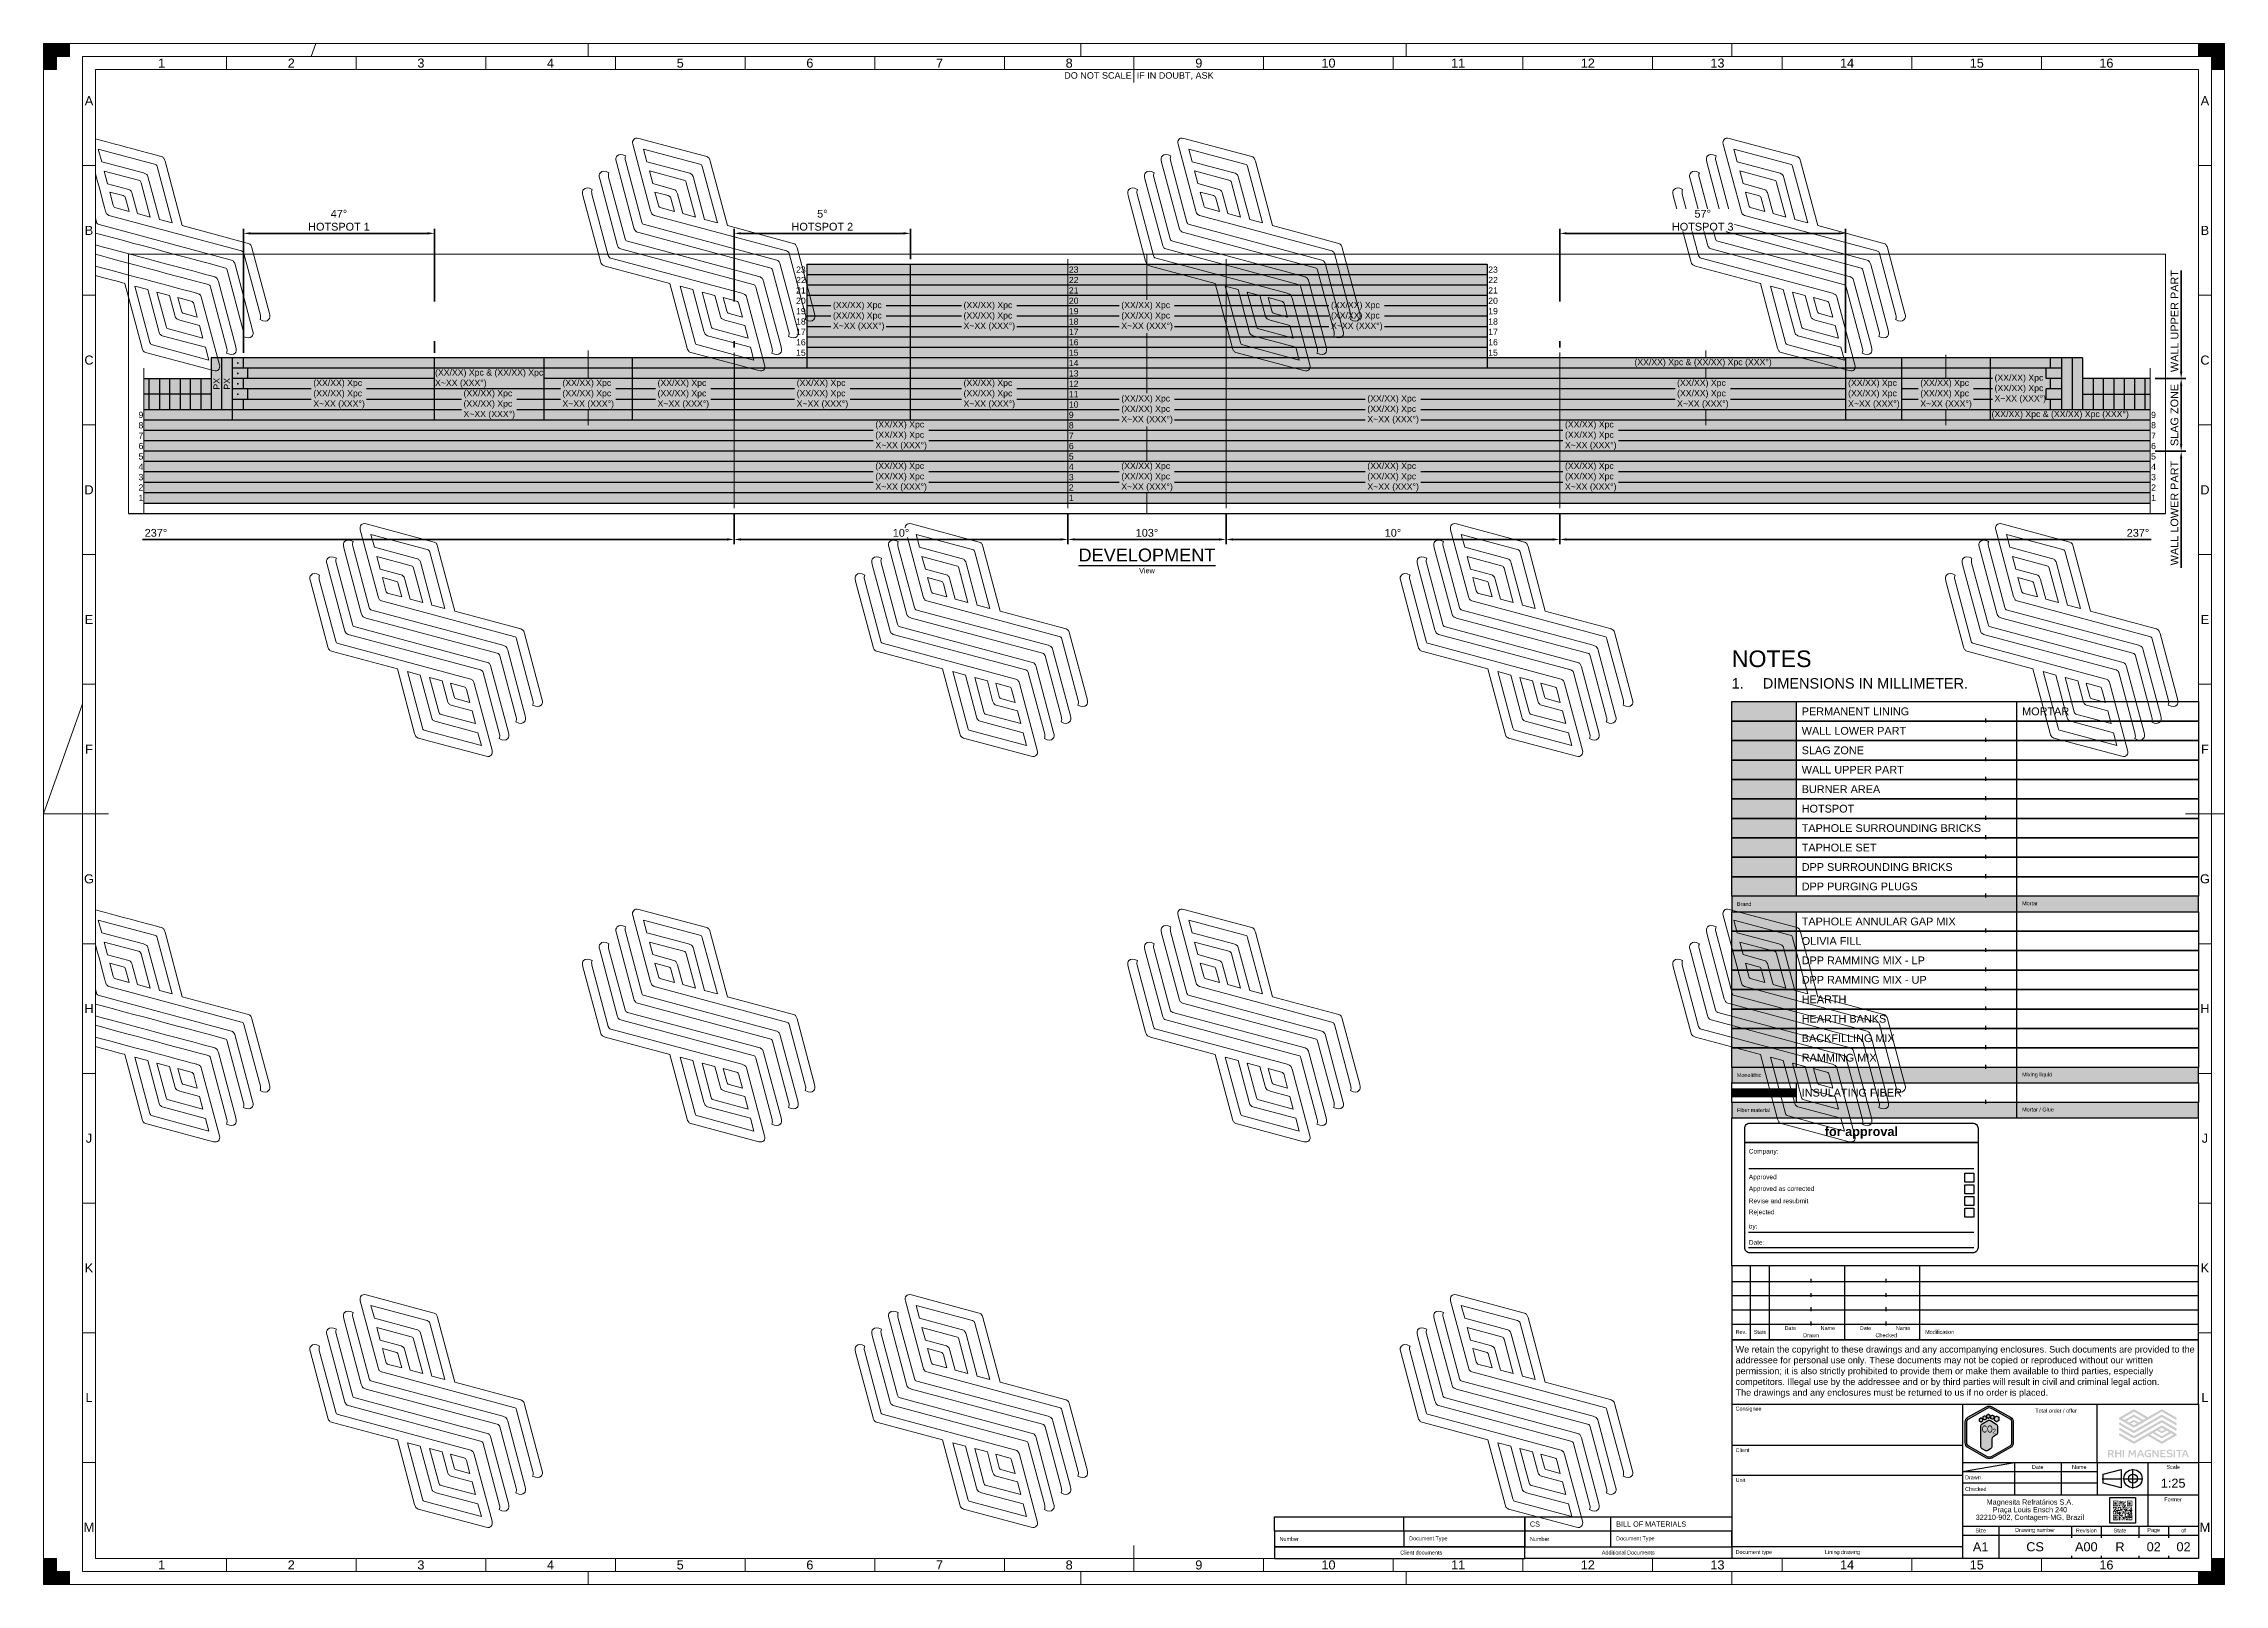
# Paper-space layout 'SH02' of a CAD drawing. Header units: millimetres. Extents: x 0 to 841, y 0 to 594.
# The model-space entities are those that its viewports show. They can reach past a viewport. Long polylines and large blocks are cut down to what shows.
import ezdxf
from ezdxf.enums import TextEntityAlignment as Align

# ---------------------------------------------------------------- set-up
doc = ezdxf.new("R2010")
doc.units = ezdxf.units.MM
for name, pattern in [('AM_DIN_G_W050', [13.75, 9.75, -1.5, 1, -1.5]), ('CENTER2', [1.125, 0.75, -0.125, 0.125, -0.125]), ('HIDDEN', [9.525, 6.35, -3.175])]:
    doc.linetypes.add(name, pattern=pattern)
doc.layers.add('AM_VIEWS', color=1, linetype='Continuous', lineweight=25, plot=False)
for name, color, linetype, lineweight, true_color in [('BACKFILLING MIX', 5, 'Continuous', 25, 0x0000ff), ('BURNER AREA', 7, 'Continuous', 25, 0xffbf7f), ('CDL_WATERMARK', 7, 'Continuous', 5, 0x979392), ('DPP PURGING PLUGS', 7, 'Continuous', 25, 0xff7fff), ('DPP RAMMING MIX - LP', 7, 'Continuous', 25, 0x5f007f), ('DPP RAMMING MIX - UP', 7, 'Continuous', 25, 0x7f003f), ('DPP SURROUNDING BRICKS', 7, 'Continuous', 25, 0xbf7fff), ('HEARTH', 7, 'Continuous', 25, 0x939598), ('HEARTH BANKS', 7, 'Continuous', 25, 0x575757), ('HOTSPOT', 30, 'Continuous', 25, 0xff7f00), ('INSULATING FIBER', 1, 'Continuous', 25, 0xff0000), ('OLIVIA FILL', 7, 'Continuous', 25, 0x7fffbf), ('PERMANENT LINING', 7, 'Continuous', 25, 0xabab54), ('RAMMING MIX', 7, 'Continuous', 25, 0x007f1f), ('SLAG ZONE', 7, 'Continuous', 25, 0xff7f7f), ('TAPHOLE ANNULAR GAP MIX', 2, 'Continuous', 25, 0xffff00), ('TAPHOLE SET', 7, 'Continuous', 25, 0x7f5f3f), ('TAPHOLE SURROUNDING BRICKS', 7, 'Continuous', 25, 0x5291a5), ('WALL LOWER PART', 7, 'Continuous', 25, 0xffff7f), ('WALL UPPER PART', 7, 'Continuous', 25, 0x7fdfff)]:
    doc.layers.add(name, color=color, linetype=linetype, lineweight=lineweight, true_color=true_color)
for name, color, linetype, lineweight in [('Bemassung', 4, 'Continuous', 35), ('CDL_FRAME', 7, 'Continuous', 18), ('CDL_FRAME_GREEN', 3, 'Continuous', 18), ('CDL_FRAME_RED', 1, 'Continuous', 18), ('CDL_FRAME_YELLOW', 2, 'Continuous', 18), ('Kontur_025', 3, 'Continuous', 25), ('Kontur_05', 1, 'Continuous', 25), ('Mitte_018', 4, 'AM_DIN_G_W050', 18)]:
    doc.layers.add(name, color=color, linetype=linetype, lineweight=lineweight)
for name, color, linetype in [('CDL_LANGUAGE_EN', 3, 'Continuous'), ('CDL_LEGAL_ENTITY_CONTAGEM', 1, 'Continuous'), ('CDL_PROJECTION_1', 3, 'Continuous'), ('CDL_STAMP_APPROVAL', 4, 'Continuous'), ('CDL_TITLE_BLOCK', 7, 'Continuous'), ('CDL_TITLE_BLOCK_CYAN', 4, 'Continuous'), ('CDL_TITLE_BLOCK_GREEN', 3, 'Continuous'), ('CDL_TITLE_BLOCK_GREY_253', 253, 'Continuous'), ('CDL_TITLE_BLOCK_LOGO_CO2', 7, 'Continuous'), ('CDL_TITLE_BLOCK_RED', 1, 'Continuous'), ('CDL_TITLE_BLOCK_YELLOW', 2, 'Continuous'), ('Text_2', 3, 'Continuous'), ('Text_5', 1, 'Continuous')]:
    doc.layers.add(name, color=color, linetype=linetype)
doc.layers.add('CDL_TITLE_BLOCK_BLUE', color=5, linetype='Continuous', plot=False)
doc.styles.add('RHI-CD2012', font='arial.ttf', dxfattribs={"height": 3})
doc.styles.add('RHI_BORDER', font='arial.ttf')
doc.styles.add('RHI_HEADER2017-H1_5', font='arial.ttf', dxfattribs={"height": 1.5})
doc.styles.add('RHI_HEADER2017-H2', font='arial.ttf', dxfattribs={"height": 2})
doc.styles.add('RHI_HEADER2017-H3', font='arial.ttf', dxfattribs={"height": 3})
doc.styles.add('RHI_HEADER2017-H4', font='arial.ttf', dxfattribs={"height": 4})
doc.styles.add('RHI_HEADER2017-H5', font='arial.ttf', dxfattribs={"height": 5})
doc.styles.get("Standard").update_dxf_attribs({"font": 'arial.ttf'})
doc.dimstyles.new('AM_DIN$0', dxfattribs={"dimtxt": 3, "dimasz": 2.7, "dimexe": 1.8, "dimexo": 2, "dimgap": 1, "dimtad": 1, "dimdec": 0, "dimtxsty": 'Standard', "dimcen": 0, "dimclrd": 256, "dimclre": 256, "dimclrt": 2, "dimadec": 0, "dimazin": 2, "dimtp": 0.1, "dimtm": 0.1, "dimtfac": 0.71, "dimtdec": 0, "dimtmove": 0, "dimatfit": 3, "dimfxl": 1, "dimtfill": 1, "dimlwd": -1, "dimlwe": -1, "dimarcsym": 0})

psp = doc.layouts.new('SH02')

# ---------------------------------------------------------------- texts
at = {"layer": 'CDL_LANGUAGE_EN', "style": 'RHI_HEADER2017-H2'}
psp.add_text('View', height=2, dxfattribs=at).set_placement((425.5, 391.847), align=Align.TOP_CENTER)
at = {"layer": 'CDL_TITLE_BLOCK', "style": 'RHI_HEADER2017-H5'}
psp.add_text('DEVELOPMENT', height=5, dxfattribs=at).set_placement((425.5, 392.847), align=Align.BOTTOM_CENTER)
at = {"layer": 'Text_5', "insert": (651, 345.315), "char_height": 4, "attachment_point": 7}
psp.add_mtext_dynamic_manual_height_columns('{\\H1.6x;\\C5;NOTES}\\P\\pxi-3,l3,t3;1.^IDIMENSIONS IN MILLIMETER.', width=171.93971, gutter_width=35, heights=[0], dxfattribs=at)

msp = doc.modelspace()

# ---------------------------------------------------------------- texts
at = {"layer": 'Text_2'}
for s, p in [('23', (52917, -1767)), ('22', (52917, -1867)), ('21', (52917, -1967)), ('20', (52917, -2067)), ('19', (52917, -2167)), ('18', (52917, -2267)), ('17', (52917, -2367)), ('16', (52917, -2467)), ('15', (52917, -2567)), ('9', (46531, -3167)), ('8', (46531, -3267)), ('7', (46531, -3367)), ('5', (46531, -3567)), ('6', (46531, -3467)), ('4', (46531, -3667)), ('3', (46531, -3767)), ('2', (46531, -3867)), ('1', (46531, -3967))]:
    msp.add_text(s, height=60, dxfattribs=at).set_placement(p, align=Align.MIDDLE_RIGHT)
for s, p in [('23', (55454, -1767)), ('22', (55454, -1867)), ('23', (59497, -1767)), ('22', (59497, -1867)), ('21', (55454, -1967)), ('20', (55454, -2067)), ('21', (59497, -1967)), ('20', (59497, -2067)), ('19', (55454, -2167)), ('18', (55454, -2267)), ('19', (59497, -2167)), ('18', (59497, -2267)), ('17', (55454, -2367)), ('16', (55454, -2467)), ('17', (59497, -2367)), ('16', (59497, -2467)), ('15', (55454, -2567)), ('14', (55454, -2667)), ('15', (59497, -2567)), ('13', (55454, -2767)), ('12', (55454, -2867)), ('11', (55454, -2967)), ('9', (55454, -3167)), ('10', (55454, -3067)), ('9', (65888, -3167)), ('8', (55454, -3267)), ('7', (55454, -3367)), ('8', (65888, -3267)), ('7', (65888, -3367)), ('5', (55454, -3567)), ('6', (55454, -3467)), ('5', (65888, -3567)), ('6', (65888, -3467)), ('4', (55454, -3667)), ('3', (55454, -3767)), ('4', (65888, -3667)), ('3', (65888, -3767)), ('2', (55454, -3867)), ('1', (55454, -3967)), ('2', (65888, -3867)), ('1', (65888, -3967))]:
    msp.add_text(s, height=60, dxfattribs=at).set_placement(p, align=Align.MIDDLE_LEFT)
for p in [(47237, -2867), (47337, -2867)]:
    msp.add_text('PX', height=60, rotation=90, dxfattribs=at).set_placement(p, align=Align.MIDDLE_CENTER)
at = {"layer": 'Text_2', "char_height": 60}
for s, width, insert, attachment_point in [('\\pxql;{\\C3;(XX/XX) Xpc\\P(XX/XX) Xpc\\PX~XX (XXX°)}', 494.6, (53427, -2217), 5), ('\\pxql;{\\C3;(XX/XX) Xpc\\P(XX/XX) Xpc\\PX~XX (XXX°)}', 494.6, (54686, -2217), 5), ('\\pxql;{\\C3;(XX/XX) Xpc\\P(XX/XX) Xpc\\PX~XX (XXX°)}', 494.6, (56207, -2217), 5), ('\\pxql;{\\C3;(XX/XX) Xpc\\P(XX/XX) Xpc\\PX~XX (XXX°)}', 494.6, (58229, -2217), 5), ('\\pxql;{\\C3;(XX/XX) Xpc & (XX/XX) Xpc\\PX~XX (XXX°)}', 1043.23, (49865, -2817), 5), ('\\pxql;{\\C3;(XX/XX) Xpc & (XX/XX) Xpc (XXX°)}', 1316.26, (61565, -2667), 5), ('\\pxql;{\\C3;(XX/XX) Xpc\\P(XX/XX) Xpc\\PX~XX (XXX°)}', 494.6, (48417, -2967), 5), ('\\pxql;{\\C3;(XX/XX) Xpc\\P(XX/XX) Xpc\\PX~XX (XXX°)}', 494.6, (49865, -3067), 5), ('\\pxql;{\\C3;(XX/XX) Xpc\\P(XX/XX) Xpc\\PX~XX (XXX°)}', 494.6, (50819, -2967), 5), ('\\pxql;{\\C3;(XX/XX) Xpc\\P(XX/XX) Xpc\\PX~XX (XXX°)}', 494.6, (51736, -2967), 5), ('\\pxql;{\\C3;(XX/XX) Xpc\\P(XX/XX) Xpc\\PX~XX (XXX°)}', 494.6, (53077, -2967), 5), ('\\pxql;{\\C3;(XX/XX) Xpc\\P(XX/XX) Xpc\\PX~XX (XXX°)}', 494.6, (54686, -2967), 5), ('\\pxql;{\\C3;(XX/XX) Xpc\\P(XX/XX) Xpc\\PX~XX (XXX°)}', 494.6, (61565, -2967), 5), ('\\pxql;{\\C3;(XX/XX) Xpc\\P(XX/XX) Xpc\\PX~XX (XXX°)}', 494.6, (63214, -2967), 5), ('\\pxql;{\\C3;(XX/XX) Xpc\\P(XX/XX) Xpc\\PX~XX (XXX°)}', 494.6, (63910, -2967), 5), ('\\pxql;{\\C3;(XX/XX) Xpc\\P(XX/XX) Xpc\\PX~XX (XXX°)}', 494.6, (64626, -2917), 5), ('\\pxql;{\\C3;(XX/XX) Xpc\\P(XX/XX) Xpc\\PX~XX (XXX°)}', 494.6, (56207, -3117), 5), ('\\pxql;{\\C3;(XX/XX) Xpc\\P(XX/XX) Xpc\\PX~XX (XXX°)}', 494.6, (58579, -3117), 5), ('\\pxql;{\\C3;(XX/XX) Xpc & (XX/XX) Xpc (XXX°)}', 1316.26, (64350, -3167), 4), ('\\pxql;{\\C3;(XX/XX) Xpc\\P(XX/XX) Xpc\\PX~XX (XXX°)}', 494.6, (53836, -3367), 5), ('\\pxql;{\\C3;(XX/XX) Xpc\\P(XX/XX) Xpc\\PX~XX (XXX°)}', 494.6, (60237, -3367), 4), ('\\pxql;{\\C3;(XX/XX) Xpc\\P(XX/XX) Xpc\\PX~XX (XXX°)}', 494.6, (53836, -3767), 5), ('\\pxql;{\\C3;(XX/XX) Xpc\\P(XX/XX) Xpc\\PX~XX (XXX°)}', 494.6, (56207, -3767), 5), ('\\pxql;{\\C3;(XX/XX) Xpc\\P(XX/XX) Xpc\\PX~XX (XXX°)}', 494.6, (58579, -3767), 5), ('\\pxql;{\\C3;(XX/XX) Xpc\\P(XX/XX) Xpc\\PX~XX (XXX°)}', 494.6, (60237, -3767), 4)]:
    msp.add_mtext_dynamic_manual_height_columns(s, width=width, gutter_width=300, heights=[0], dxfattribs=dict(at, insert=insert, attachment_point=attachment_point))

# ---------------------------------------------------------------- blocks, each defined once
blk = doc.blocks.new('CDB_Additional Documents - Single line')
at = {"layer": 'CDL_TITLE_BLOCK_GREEN'}
blk.add_line((33.27, 0), (33.27, 5.5), dxfattribs=at)
blk.add_lwpolyline([(0, 5.5), (79.82, 5.5), (79.82, 0), (0, 0)], close=True, dxfattribs=at)
at = {"style": 'RHI_HEADER2017-H2'}
blk.add_attdef('TYPE', text='', height=2, dxfattribs=at).set_placement((35.27, 2.75), align=Align.MIDDLE_LEFT)
at = {"layer": 'CDL_TITLE_BLOCK', "style": 'RHI_HEADER2017-H2'}
blk.add_attdef('NUMBER', text='', height=2, dxfattribs=at).set_placement((2, 2.75), align=Align.MIDDLE_LEFT)
blk = doc.blocks.new('CDB_Customer Documents - Single line')
at = {"layer": 'CDL_TITLE_BLOCK_GREEN'}
blk.add_line((33.27, 0), (33.27, 5.5), dxfattribs=at)
blk.add_lwpolyline([(-16.73, 5.5), (79.82, 5.5), (79.82, 0), (-16.73, 0)], close=True, dxfattribs=at)
at = {"style": 'RHI_HEADER2017-H2'}
blk.add_attdef('TYPE', text='', height=2, dxfattribs=at).set_placement((35.27, 2.75), align=Align.MIDDLE_LEFT)
at = {"layer": 'CDL_TITLE_BLOCK', "style": 'RHI_HEADER2017-H2'}
blk.add_attdef('NUMBER', text='', height=2, dxfattribs=at).set_placement((-14.73, 2.75), align=Align.MIDDLE_LEFT)
blk = doc.blocks.new('CDB_Addintional documents')
at = {"layer": 'CDL_TITLE_BLOCK'}
blk.add_line((-46.55, 4.5), (-46.55, 10.5), dxfattribs=at)
for points in [[(0, 10.5), (-79.82, 10.5), (-79.82, 4.5), (0, 4.5)], [(-79.82, 4.5), (0, 4.5), (0, 0), (-79.82, 0)]]:
    blk.add_lwpolyline(points, close=True, dxfattribs=at)
at = {"layer": 'CDL_LANGUAGE_EN', "insert": (-44.55, 7.5), "char_height": 1.5, "width": 31.3227, "attachment_point": 4, "style": 'RHI-CD2012'}
blk.add_mtext('Document Type', dxfattribs=at)
at = {"layer": 'CDL_LANGUAGE_EN', "char_height": 1.5, "line_spacing_factor": 0.88, "style": 'RHI-CD2012'}
for s, insert, attachment_point in [('Number', (-77.82, 7.5), 4), ('Additional Documents', (-39.91, 2.25), 5)]:
    blk.add_mtext(s, dxfattribs=dict(at, insert=insert, attachment_point=attachment_point))
blk = doc.blocks.new('CDB_client documents')
at = {"layer": 'CDL_TITLE_BLOCK'}
blk.add_line((-46.55, 4.5), (-46.55, 10.5), dxfattribs=at)
for points in [[(-96.55, 4.5), (0, 4.5), (0, 10.5), (-96.55, 10.5)], [(0, 4.5), (-96.55, 4.5), (-96.55, 0), (0, 0)]]:
    blk.add_lwpolyline(points, close=True, dxfattribs=at)
at = {"layer": 'CDL_LANGUAGE_EN', "insert": (-44.55, 7.5), "char_height": 1.5, "width": 31.3227, "attachment_point": 4, "style": 'RHI-CD2012'}
blk.add_mtext('Document Type', dxfattribs=at)
at = {"layer": 'CDL_LANGUAGE_EN', "char_height": 1.5, "line_spacing_factor": 0.88, "style": 'RHI-CD2012'}
for s, insert, attachment_point in [('Number', (-94.55, 7.5), 4), ('Client documents', (-39.91, 2.25), 5)]:
    blk.add_mtext(s, dxfattribs=dict(at, insert=insert, attachment_point=attachment_point))
blk = doc.blocks.new('CDB_WATERMARK')
at = {"layer": 'CDL_WATERMARK'}
for points, knots in [([(-2.91, 42.25), (-3.72, 42.03), (-3.95, 41.85), (-4.17, 41.63), (-4.38, 41.43), (-4.57, 41.18), (-4.78, 40.38), (-4.78, 40.38), (-11.48, 15.41), (-11.48, 15.41), (-11.48, 15.41), (-36.4, 8.76), (-36.4, 8.76), (-37.21, 8.54), (-37.45, 8.35), (-37.66, 8.15), (-37.87, 7.93), (-38.05, 7.7), (-38.27, 6.89), (-38.27, 6.89), (-45.12, -18.79), (-45.12, -18.79), (-45.38, -19.74), (-45.2, -20.28), (-44.75, -20.73), (-44.28, -21.2), (-43.65, -21.29), (-42.84, -21.07), (-42.84, -21.07), (-17.16, -14.22), (-17.16, -14.22), (-16.35, -14), (-16.12, -13.82), (-15.9, -13.61), (-15.7, -13.4), (-15.51, -13.16), (-15.29, -12.35), (-15.29, -12.35), (-1.72, 38.21), (-1.72, 38.21), (-1.63, 38.56), (-1.54, 38.75), (-1.42, 38.88), (-1.29, 39.01), (-1.07, 39.12), (-0.72, 39.21), (-0.72, 39.21), (22.96, 45.53), (22.96, 45.53), (23.56, 45.69), (24.14, 45.68), (24.73, 45.4), (25.54, 46.97), (25.46, 47.97), (24.73, 48.7), (24.26, 49.18), (23.64, 49.33), (22.35, 48.98), (22.35, 48.98), (-2.91, 42.25), (-2.91, 42.25)], [0, 0, 0, 0, 1, 1, 1, 2, 2, 2, 3, 3, 3, 4, 4, 4, 5, 5, 5, 6, 6, 6, 7, 7, 7, 8, 8, 8, 9, 9, 9, 10, 10, 10, 11, 11, 11, 12, 12, 12, 13, 13, 13, 14, 14, 14, 15, 15, 15, 16, 16, 16, 17, 17, 17, 18, 18, 18, 19, 19, 19, 20, 20, 20, 20]), ([(3.54, 35.79), (2.73, 35.57), (2.5, 35.39), (2.29, 35.18), (2.08, 34.97), (1.89, 34.73), (1.67, 33.92), (1.67, 33.92), (-11.89, -16.64), (-11.89, -16.64), (-11.98, -16.99), (-12.07, -17.18), (-12.2, -17.31), (-12.33, -17.44), (-12.55, -17.55), (-12.89, -17.64), (-12.89, -17.64), (-36.58, -23.96), (-36.58, -23.96), (-37.18, -24.12), (-37.76, -24.11), (-38.35, -23.83), (-39.15, -25.4), (-39.08, -26.4), (-38.35, -27.13), (-37.87, -27.61), (-37.26, -27.76), (-35.96, -27.41), (-35.96, -27.41), (-10.7, -20.68), (-10.7, -20.68), (-9.9, -20.46), (-9.67, -20.28), (-9.45, -20.06), (-9.24, -19.86), (-9.05, -19.61), (-8.83, -18.81), (-8.83, -18.81), (4.73, 31.76), (4.73, 31.76), (4.82, 32.1), (4.91, 32.29), (5.04, 32.42), (5.17, 32.55), (5.39, 32.66), (5.73, 32.75), (5.73, 32.75), (29.42, 39.07), (29.42, 39.07), (30.02, 39.24), (30.6, 39.22), (31.19, 38.94), (31.99, 40.52), (31.92, 41.52), (31.19, 42.25), (30.71, 42.72), (30.1, 42.87), (28.8, 42.53), (28.8, 42.53), (3.54, 35.79), (3.54, 35.79)], [0, 0, 0, 0, 1, 1, 1, 2, 2, 2, 3, 3, 3, 4, 4, 4, 5, 5, 5, 6, 6, 6, 7, 7, 7, 8, 8, 8, 9, 9, 9, 10, 10, 10, 11, 11, 11, 12, 12, 12, 13, 13, 13, 14, 14, 14, 15, 15, 15, 16, 16, 16, 17, 17, 17, 18, 18, 18, 19, 19, 19, 20, 20, 20, 20]), ([(10, 29.33), (9.19, 29.12), (8.96, 28.94), (8.74, 28.72), (8.54, 28.51), (8.35, 28.27), (8.13, 27.46), (8.13, 27.46), (-5.44, -23.1), (-5.44, -23.1), (-5.53, -23.44), (-5.62, -23.64), (-5.75, -23.76), (-5.87, -23.89), (-6.09, -24.01), (-6.44, -24.1), (-6.44, -24.1), (-30.12, -30.41), (-30.12, -30.41), (-30.72, -30.58), (-31.3, -30.57), (-31.89, -30.28), (-32.7, -31.86), (-32.62, -32.86), (-31.89, -33.59), (-31.42, -34.06), (-30.8, -34.22), (-29.51, -33.87), (-29.51, -33.87), (-4.25, -27.13), (-4.25, -27.13), (-3.44, -26.91), (-3.21, -26.74), (-2.99, -26.52), (-2.79, -26.31), (-2.59, -26.07), (-2.38, -25.26), (-2.38, -25.26), (11.19, 25.3), (11.19, 25.3), (11.28, 25.64), (11.37, 25.84), (11.5, 25.96), (11.63, 26.09), (11.84, 26.21), (12.19, 26.3), (12.19, 26.3), (35.87, 32.61), (35.87, 32.61), (36.48, 32.78), (37.05, 32.77), (37.64, 32.49), (38.45, 34.06), (38.37, 35.06), (37.64, 35.79), (37.17, 36.26), (36.55, 36.42), (35.26, 36.07), (35.26, 36.07), (10, 29.33), (10, 29.33)], [0, 0, 0, 0, 1, 1, 1, 2, 2, 2, 3, 3, 3, 4, 4, 4, 5, 5, 5, 6, 6, 6, 7, 7, 7, 8, 8, 8, 9, 9, 9, 10, 10, 10, 11, 11, 11, 12, 12, 12, 13, 13, 13, 14, 14, 14, 15, 15, 15, 16, 16, 16, 17, 17, 17, 18, 18, 18, 19, 19, 19, 20, 20, 20, 20]), ([(2.21, -33.59), (3.02, -33.37), (3.25, -33.19), (3.46, -32.97), (3.67, -32.77), (3.86, -32.53), (4.08, -31.72), (4.08, -31.72), (10.78, -6.75), (10.78, -6.75), (10.78, -6.75), (35.69, -0.1), (35.69, -0.1), (36.5, 0.11), (36.75, 0.31), (36.95, 0.51), (37.17, 0.73), (37.35, 0.96), (37.57, 1.77), (37.57, 1.77), (44.42, 27.45), (44.42, 27.45), (44.67, 28.4), (44.5, 28.94), (44.05, 29.39), (43.57, 29.86), (42.95, 29.95), (42.14, 29.73), (42.14, 29.73), (16.45, 22.88), (16.45, 22.88), (15.65, 22.66), (15.42, 22.48), (15.2, 22.26), (14.99, 22.06), (14.8, 21.81), (14.58, 21.01), (14.58, 21.01), (1.02, -29.55), (1.02, -29.55), (0.93, -29.9), (0.84, -30.09), (0.71, -30.22), (0.58, -30.35), (0.36, -30.46), (0.02, -30.55), (0.02, -30.55), (-23.67, -36.87), (-23.67, -36.87), (-24.27, -37.03), (-24.85, -37.02), (-25.43, -36.74), (-26.24, -38.32), (-26.16, -39.31), (-25.43, -40.05), (-24.96, -40.52), (-24.35, -40.67), (-23.05, -40.33), (-23.05, -40.33), (2.21, -33.59), (2.21, -33.59)], [0, 0, 0, 0, 1, 1, 1, 2, 2, 2, 3, 3, 3, 4, 4, 4, 5, 5, 5, 6, 6, 6, 7, 7, 7, 8, 8, 8, 9, 9, 9, 10, 10, 10, 11, 11, 11, 12, 12, 12, 13, 13, 13, 14, 14, 14, 15, 15, 15, 16, 16, 16, 17, 17, 17, 18, 18, 18, 19, 19, 19, 20, 20, 20, 20]), ([(11.83, -2.86), (11.83, -2.86), (13.15, 2.07), (13.15, 2.07), (13.15, 2.07), (29.24, 6.35), (29.24, 6.35), (30.05, 6.57), (30.29, 6.76), (30.49, 6.97), (30.71, 7.19), (30.89, 7.42), (31.11, 8.22), (31.11, 8.22), (35.41, 24.31), (35.41, 24.31), (35.41, 24.31), (40.32, 25.63), (40.32, 25.63), (40.32, 25.63), (34.5, 3.93), (34.5, 3.93), (34.41, 3.59), (34.32, 3.39), (34.2, 3.27), (34.07, 3.14), (33.88, 3.05), (33.53, 2.96), (33.53, 2.96), (11.83, -2.86), (11.83, -2.86)], [0, 0, 0, 0, 1, 1, 1, 2, 2, 2, 3, 3, 3, 4, 4, 4, 5, 5, 5, 6, 6, 6, 7, 7, 7, 8, 8, 8, 9, 9, 9, 10, 10, 10, 10]), ([(14.11, 5.62), (14.11, 5.62), (15.42, 10.52), (15.42, 10.52), (15.42, 10.52), (23.04, 12.55), (23.04, 12.55), (23.81, 12.76), (24.09, 12.96), (24.29, 13.17), (24.51, 13.39), (24.69, 13.62), (24.91, 14.42), (24.91, 14.42), (26.97, 22.07), (26.97, 22.07), (26.97, 22.07), (31.85, 23.36), (31.85, 23.36), (31.85, 23.36), (28.3, 10.13), (28.3, 10.13), (28.21, 9.79), (28.12, 9.59), (28, 9.47), (27.87, 9.34), (27.68, 9.25), (27.33, 9.16), (27.33, 9.16), (14.11, 5.62), (14.11, 5.62)], [0, 0, 0, 0, 1, 1, 1, 2, 2, 2, 3, 3, 3, 4, 4, 4, 5, 5, 5, 6, 6, 6, 7, 7, 7, 8, 8, 8, 9, 9, 9, 10, 10, 10, 10]), ([(22.35, 16.09), (22.26, 15.74), (22.17, 15.55), (22.04, 15.42), (21.91, 15.29), (21.72, 15.2), (21.37, 15.11), (21.37, 15.11), (16.26, 13.72), (16.26, 13.72), (16.26, 13.72), (17.65, 18.84), (17.65, 18.84), (17.74, 19.19), (17.83, 19.38), (17.95, 19.51), (18.08, 19.64), (18.3, 19.75), (18.65, 19.84), (18.65, 19.84), (23.74, 21.2), (23.74, 21.2), (23.74, 21.2), (22.35, 16.09), (22.35, 16.09)], [0, 0, 0, 0, 1, 1, 1, 2, 2, 2, 3, 3, 3, 4, 4, 4, 5, 5, 5, 6, 6, 6, 7, 7, 7, 8, 8, 8, 8]), ([(-12.53, 11.52), (-12.53, 11.52), (-13.85, 6.58), (-13.85, 6.58), (-13.85, 6.58), (-29.94, 2.3), (-29.94, 2.3), (-30.75, 2.09), (-30.99, 1.89), (-31.2, 1.69), (-31.42, 1.47), (-31.6, 1.24), (-31.81, 0.43), (-31.81, 0.43), (-36.12, -15.65), (-36.12, -15.65), (-36.12, -15.65), (-41.02, -16.97), (-41.02, -16.97), (-41.02, -16.97), (-35.21, 4.73), (-35.21, 4.73), (-35.12, 5.07), (-35.03, 5.26), (-34.9, 5.39), (-34.77, 5.52), (-34.58, 5.61), (-34.23, 5.7), (-34.23, 5.7), (-12.53, 11.52), (-12.53, 11.52)], [0, 0, 0, 0, 1, 1, 1, 2, 2, 2, 3, 3, 3, 4, 4, 4, 5, 5, 5, 6, 6, 6, 7, 7, 7, 8, 8, 8, 9, 9, 9, 10, 10, 10, 10]), ([(-14.82, 3.04), (-14.82, 3.04), (-16.12, -1.86), (-16.12, -1.86), (-16.12, -1.86), (-23.74, -3.9), (-23.74, -3.9), (-24.51, -4.1), (-24.79, -4.31), (-25, -4.51), (-25.22, -4.73), (-25.4, -4.96), (-25.61, -5.77), (-25.61, -5.77), (-27.68, -13.41), (-27.68, -13.41), (-27.68, -13.41), (-32.56, -14.71), (-32.56, -14.71), (-32.56, -14.71), (-29.01, -1.47), (-29.01, -1.47), (-28.92, -1.13), (-28.83, -0.94), (-28.7, -0.81), (-28.57, -0.68), (-28.38, -0.59), (-28.03, -0.5), (-28.03, -0.5), (-14.82, 3.04), (-14.82, 3.04)], [0, 0, 0, 0, 1, 1, 1, 2, 2, 2, 3, 3, 3, 4, 4, 4, 5, 5, 5, 6, 6, 6, 7, 7, 7, 8, 8, 8, 9, 9, 9, 10, 10, 10, 10]), ([(-23.05, -7.43), (-22.96, -7.08), (-22.87, -6.89), (-22.74, -6.76), (-22.62, -6.64), (-22.42, -6.55), (-22.08, -6.46), (-22.08, -6.46), (-16.97, -5.06), (-16.97, -5.06), (-16.97, -5.06), (-18.35, -10.18), (-18.35, -10.18), (-18.44, -10.53), (-18.53, -10.72), (-18.66, -10.85), (-18.79, -10.98), (-19, -11.09), (-19.35, -11.18), (-19.35, -11.18), (-24.45, -12.54), (-24.45, -12.54), (-24.45, -12.54), (-23.05, -7.43), (-23.05, -7.43)], [0, 0, 0, 0, 1, 1, 1, 2, 2, 2, 3, 3, 3, 4, 4, 4, 5, 5, 5, 6, 6, 6, 7, 7, 7, 8, 8, 8, 8])]:
    blk.add_open_spline(points, degree=3, knots=knots, dxfattribs=at)
blk = doc.blocks.new('CDB_WATERMARK_A1')
at = {"layer": 'CDL_WATERMARK'}
for points, knots in [([(-750.69, 505.25), (-750.91, 506.06), (-751.09, 506.29), (-751.31, 506.51), (-751.51, 506.71), (-751.76, 506.9), (-752.56, 507.12), (-752.56, 507.12), (-777.53, 513.82), (-777.53, 513.82), (-777.53, 513.82), (-784.18, 538.74), (-784.18, 538.74), (-784.4, 539.54), (-784.59, 539.79), (-784.79, 539.99), (-785.01, 540.21), (-785.24, 540.39), (-786.05, 540.61), (-786.05, 540.61), (-806.81, 546.15), (-811, 547.26)], [0, 0, 0, 0, 1, 1, 1, 2, 2, 2, 3, 3, 3, 4, 4, 4, 5, 5, 5, 6, 6, 6, 6.899048, 6.899048, 6.899048, 6.899048]), ([(-781.42, 514.87), (-781.42, 514.87), (-786.36, 516.19), (-786.36, 516.19), (-786.36, 516.19), (-790.63, 532.28), (-790.63, 532.28), (-790.85, 533.09), (-791.04, 533.33), (-791.25, 533.54), (-791.47, 533.75), (-791.7, 533.93), (-792.5, 534.15), (-792.5, 534.15), (-808.59, 538.45), (-808.59, 538.45), (-808.59, 538.45), (-809.91, 543.36), (-809.91, 543.36), (-809.91, 543.36), (-788.21, 537.54), (-788.21, 537.54), (-787.87, 537.46), (-787.67, 537.37), (-787.55, 537.24), (-787.42, 537.11), (-787.33, 536.92), (-787.24, 536.57), (-787.24, 536.57), (-781.42, 514.87), (-781.42, 514.87)], [0, 0, 0, 0, 1, 1, 1, 2, 2, 2, 3, 3, 3, 4, 4, 4, 5, 5, 5, 6, 6, 6, 7, 7, 7, 8, 8, 8, 9, 9, 9, 10, 10, 10, 10]), ([(-811, 533.89), (-809.16, 527), (-807.16, 519.5), (-807.16, 519.5), (-806.94, 518.69), (-806.76, 518.46), (-806.54, 518.24), (-806.34, 518.04), (-806.1, 517.84), (-805.29, 517.63), (-805.29, 517.63), (-754.73, 504.06), (-754.73, 504.06), (-754.38, 503.97), (-754.19, 503.88), (-754.06, 503.75), (-753.93, 503.62), (-753.82, 503.41), (-753.73, 503.06), (-753.73, 503.06), (-747.41, 479.37), (-747.41, 479.37), (-747.25, 478.77), (-747.26, 478.2), (-747.54, 477.61), (-745.97, 476.8), (-744.97, 476.88), (-744.24, 477.61), (-743.76, 478.08), (-743.61, 478.7), (-743.95, 479.99), (-743.95, 479.99), (-750.69, 505.25), (-750.69, 505.25)], [9.459618, 9.459618, 9.459618, 9.459618, 10, 10, 10, 11, 11, 11, 12, 12, 12, 13, 13, 13, 14, 14, 14, 15, 15, 15, 16, 16, 16, 17, 17, 17, 18, 18, 18, 19, 19, 19, 20, 20, 20, 20]), ([(-789.9, 517.15), (-789.9, 517.15), (-794.8, 518.46), (-794.8, 518.46), (-794.8, 518.46), (-796.83, 526.08), (-796.83, 526.08), (-797.04, 526.85), (-797.24, 527.13), (-797.45, 527.34), (-797.67, 527.55), (-797.9, 527.73), (-798.7, 527.95), (-798.7, 527.95), (-806.35, 530.01), (-806.35, 530.01), (-806.35, 530.01), (-807.65, 534.89), (-807.65, 534.89), (-807.65, 534.89), (-794.41, 531.35), (-794.41, 531.35), (-794.07, 531.26), (-793.87, 531.17), (-793.75, 531.04), (-793.62, 530.91), (-793.53, 530.72), (-793.44, 530.37), (-793.44, 530.37), (-789.9, 517.15), (-789.9, 517.15)], [0, 0, 0, 0, 1, 1, 1, 2, 2, 2, 3, 3, 3, 4, 4, 4, 5, 5, 5, 6, 6, 6, 7, 7, 7, 8, 8, 8, 9, 9, 9, 10, 10, 10, 10]), ([(-800.37, 525.39), (-800.02, 525.3), (-799.83, 525.21), (-799.7, 525.08), (-799.58, 524.95), (-799.49, 524.76), (-799.4, 524.41), (-799.4, 524.41), (-798, 519.3), (-798, 519.3), (-798, 519.3), (-803.12, 520.69), (-803.12, 520.69), (-803.47, 520.78), (-803.66, 520.87), (-803.79, 520.99), (-803.92, 521.12), (-804.03, 521.34), (-804.12, 521.69), (-804.12, 521.69), (-805.48, 526.78), (-805.48, 526.78), (-805.48, 526.78), (-800.37, 525.39), (-800.37, 525.39)], [0, 0, 0, 0, 1, 1, 1, 2, 2, 2, 3, 3, 3, 4, 4, 4, 5, 5, 5, 6, 6, 6, 7, 7, 7, 8, 8, 8, 8]), ([(-757.15, 498.79), (-757.37, 499.6), (-757.55, 499.83), (-757.76, 500.05), (-757.97, 500.25), (-758.21, 500.45), (-759.02, 500.66), (-759.02, 500.66), (-809.58, 514.23), (-809.58, 514.23), (-809.93, 514.32), (-810.12, 514.41), (-810.25, 514.54), (-810.37, 514.67), (-810.49, 514.88), (-810.58, 515.23), (-810.58, 515.23), (-810.74, 515.82), (-811, 516.81)], [0, 0, 0, 0, 1, 1, 1, 2, 2, 2, 3, 3, 3, 4, 4, 4, 5, 5, 5, 5.157512, 5.157512, 5.157512, 5.157512]), ([(-811, 510.97), (-804.74, 509.29), (-761.18, 497.6), (-761.18, 497.6), (-760.84, 497.51), (-760.65, 497.42), (-760.52, 497.3), (-760.39, 497.17), (-760.27, 496.95), (-760.18, 496.6), (-760.18, 496.6), (-753.87, 472.92), (-753.87, 472.92), (-753.7, 472.32), (-753.72, 471.74), (-754, 471.15), (-752.42, 470.34), (-751.42, 470.42), (-750.69, 471.15), (-750.22, 471.62), (-750.06, 472.24), (-750.41, 473.53), (-750.41, 473.53), (-757.15, 498.79), (-757.15, 498.79)], [12.07184, 12.07184, 12.07184, 12.07184, 13, 13, 13, 14, 14, 14, 15, 15, 15, 16, 16, 16, 17, 17, 17, 18, 18, 18, 19, 19, 19, 20, 20, 20, 20]), ([(-763.61, 492.34), (-763.82, 493.15), (-764, 493.38), (-764.22, 493.59), (-764.43, 493.8), (-764.67, 493.99), (-765.48, 494.21), (-765.48, 494.21), (-798.21, 502.99), (-811, 506.42)], [0, 0, 0, 0, 1, 1, 1, 2, 2, 2, 2.804615, 2.804615, 2.804615, 2.804615]), ([(-811, 502.78), (-797.04, 499.03), (-767.64, 491.15), (-767.64, 491.15), (-767.29, 491.06), (-767.1, 490.97), (-766.97, 490.84), (-766.85, 490.71), (-766.73, 490.49), (-766.64, 490.15), (-766.64, 490.15), (-760.33, 466.46), (-760.33, 466.46), (-760.16, 465.86), (-760.17, 465.28), (-760.45, 464.69), (-758.88, 463.89), (-757.88, 463.96), (-757.15, 464.69), (-756.67, 465.17), (-756.52, 465.78), (-756.87, 467.08), (-756.87, 467.08), (-763.61, 492.34), (-763.61, 492.34)], [12.237509, 12.237509, 12.237509, 12.237509, 13, 13, 13, 14, 14, 14, 15, 15, 15, 16, 16, 16, 17, 17, 17, 18, 18, 18, 19, 19, 19, 20, 20, 20, 20]), ([(-811, 494.59), (-805.17, 493.03), (-799.69, 491.56), (-799.69, 491.56), (-799.69, 491.56), (-793.04, 466.64), (-793.04, 466.64), (-792.82, 465.83), (-792.63, 465.59), (-792.43, 465.39), (-792.21, 465.17), (-791.98, 464.99), (-791.17, 464.77), (-791.17, 464.77), (-765.49, 457.92), (-765.49, 457.92), (-764.54, 457.66), (-764, 457.84), (-763.55, 458.29), (-763.08, 458.76), (-762.99, 459.39), (-763.21, 460.2), (-763.21, 460.2), (-770.06, 485.88), (-770.06, 485.88), (-770.28, 486.69), (-770.46, 486.92), (-770.68, 487.14), (-770.88, 487.34), (-771.12, 487.53), (-771.93, 487.75), (-771.93, 487.75), (-796.08, 494.23), (-811, 498.23)], [2.531401, 2.531401, 2.531401, 2.531401, 3, 3, 3, 4, 4, 4, 5, 5, 5, 6, 6, 6, 7, 7, 7, 8, 8, 8, 9, 9, 9, 10, 10, 10, 11, 11, 11, 12, 12, 12, 12.691107, 12.691107, 12.691107, 12.691107]), ([(-795.8, 490.51), (-795.8, 490.51), (-790.86, 489.19), (-790.86, 489.19), (-790.86, 489.19), (-786.59, 473.1), (-786.59, 473.1), (-786.37, 472.29), (-786.18, 472.05), (-785.97, 471.84), (-785.75, 471.62), (-785.52, 471.45), (-784.72, 471.23), (-784.72, 471.23), (-768.63, 466.92), (-768.63, 466.92), (-768.63, 466.92), (-767.31, 462.02), (-767.31, 462.02), (-767.31, 462.02), (-789.01, 467.83), (-789.01, 467.83), (-789.35, 467.92), (-789.55, 468.01), (-789.67, 468.14), (-789.8, 468.27), (-789.89, 468.46), (-789.98, 468.81), (-789.98, 468.81), (-795.8, 490.51), (-795.8, 490.51)], [0, 0, 0, 0, 1, 1, 1, 2, 2, 2, 3, 3, 3, 4, 4, 4, 5, 5, 5, 6, 6, 6, 7, 7, 7, 8, 8, 8, 9, 9, 9, 10, 10, 10, 10]), ([(-787.32, 488.23), (-787.32, 488.23), (-782.42, 486.92), (-782.42, 486.92), (-782.42, 486.92), (-780.39, 479.3), (-780.39, 479.3), (-780.18, 478.53), (-779.98, 478.25), (-779.77, 478.04), (-779.55, 477.82), (-779.32, 477.65), (-778.52, 477.43), (-778.52, 477.43), (-770.87, 475.36), (-770.87, 475.36), (-770.87, 475.36), (-769.57, 470.48), (-769.57, 470.48), (-769.57, 470.48), (-782.81, 474.03), (-782.81, 474.03), (-783.15, 474.12), (-783.35, 474.21), (-783.47, 474.34), (-783.6, 474.47), (-783.69, 474.66), (-783.78, 475.01), (-783.78, 475.01), (-787.32, 488.23), (-787.32, 488.23)], [0, 0, 0, 0, 1, 1, 1, 2, 2, 2, 3, 3, 3, 4, 4, 4, 5, 5, 5, 6, 6, 6, 7, 7, 7, 8, 8, 8, 9, 9, 9, 10, 10, 10, 10]), ([(-776.85, 479.99), (-777.2, 480.08), (-777.39, 480.17), (-777.52, 480.3), (-777.64, 480.43), (-777.73, 480.62), (-777.82, 480.96), (-777.82, 480.96), (-779.22, 486.07), (-779.22, 486.07), (-779.22, 486.07), (-774.1, 484.69), (-774.1, 484.69), (-773.75, 484.6), (-773.56, 484.51), (-773.43, 484.38), (-773.3, 484.26), (-773.19, 484.04), (-773.1, 483.69), (-773.1, 483.69), (-771.74, 478.59), (-771.74, 478.59), (-771.74, 478.59), (-776.85, 479.99), (-776.85, 479.99)], [0, 0, 0, 0, 1, 1, 1, 2, 2, 2, 3, 3, 3, 4, 4, 4, 5, 5, 5, 6, 6, 6, 7, 7, 7, 8, 8, 8, 8]), ([(-750.69, 208), (-750.91, 208.81), (-751.09, 209.04), (-751.31, 209.26), (-751.51, 209.46), (-751.76, 209.65), (-752.56, 209.87), (-752.56, 209.87), (-777.53, 216.57), (-777.53, 216.57), (-777.53, 216.57), (-784.18, 241.49), (-784.18, 241.49), (-784.4, 242.29), (-784.59, 242.54), (-784.79, 242.74), (-785.01, 242.96), (-785.24, 243.14), (-786.05, 243.36), (-786.05, 243.36), (-806.81, 248.9), (-811, 250.01)], [0, 0, 0, 0, 1, 1, 1, 2, 2, 2, 3, 3, 3, 4, 4, 4, 5, 5, 5, 6, 6, 6, 6.899048, 6.899048, 6.899048, 6.899048]), ([(-781.42, 217.62), (-781.42, 217.62), (-786.36, 218.94), (-786.36, 218.94), (-786.36, 218.94), (-790.63, 235.03), (-790.63, 235.03), (-790.85, 235.84), (-791.04, 236.08), (-791.25, 236.29), (-791.47, 236.5), (-791.7, 236.68), (-792.5, 236.9), (-792.5, 236.9), (-808.59, 241.2), (-808.59, 241.2), (-808.59, 241.2), (-809.91, 246.11), (-809.91, 246.11), (-809.91, 246.11), (-788.21, 240.29), (-788.21, 240.29), (-787.87, 240.21), (-787.67, 240.12), (-787.55, 239.99), (-787.42, 239.86), (-787.33, 239.67), (-787.24, 239.32), (-787.24, 239.32), (-781.42, 217.62), (-781.42, 217.62)], [0, 0, 0, 0, 1, 1, 1, 2, 2, 2, 3, 3, 3, 4, 4, 4, 5, 5, 5, 6, 6, 6, 7, 7, 7, 8, 8, 8, 9, 9, 9, 10, 10, 10, 10]), ([(-811, 236.64), (-809.16, 229.75), (-807.16, 222.25), (-807.16, 222.25), (-806.94, 221.44), (-806.76, 221.21), (-806.54, 220.99), (-806.34, 220.79), (-806.1, 220.59), (-805.29, 220.38), (-805.29, 220.38), (-754.73, 206.81), (-754.73, 206.81), (-754.38, 206.72), (-754.19, 206.63), (-754.06, 206.5), (-753.93, 206.37), (-753.82, 206.16), (-753.73, 205.81), (-753.73, 205.81), (-747.41, 182.12), (-747.41, 182.12), (-747.25, 181.52), (-747.26, 180.95), (-747.54, 180.36), (-745.97, 179.55), (-744.97, 179.63), (-744.24, 180.36), (-743.76, 180.83), (-743.61, 181.45), (-743.95, 182.74), (-743.95, 182.74), (-750.69, 208), (-750.69, 208)], [9.459618, 9.459618, 9.459618, 9.459618, 10, 10, 10, 11, 11, 11, 12, 12, 12, 13, 13, 13, 14, 14, 14, 15, 15, 15, 16, 16, 16, 17, 17, 17, 18, 18, 18, 19, 19, 19, 20, 20, 20, 20]), ([(-789.9, 219.9), (-789.9, 219.9), (-794.8, 221.21), (-794.8, 221.21), (-794.8, 221.21), (-796.83, 228.83), (-796.83, 228.83), (-797.04, 229.6), (-797.24, 229.88), (-797.45, 230.09), (-797.67, 230.3), (-797.9, 230.48), (-798.7, 230.7), (-798.7, 230.7), (-806.35, 232.76), (-806.35, 232.76), (-806.35, 232.76), (-807.65, 237.64), (-807.65, 237.64), (-807.65, 237.64), (-794.41, 234.1), (-794.41, 234.1), (-794.07, 234.01), (-793.87, 233.92), (-793.75, 233.79), (-793.62, 233.66), (-793.53, 233.47), (-793.44, 233.12), (-793.44, 233.12), (-789.9, 219.9), (-789.9, 219.9)], [0, 0, 0, 0, 1, 1, 1, 2, 2, 2, 3, 3, 3, 4, 4, 4, 5, 5, 5, 6, 6, 6, 7, 7, 7, 8, 8, 8, 9, 9, 9, 10, 10, 10, 10]), ([(-800.37, 228.14), (-800.02, 228.05), (-799.83, 227.96), (-799.7, 227.83), (-799.58, 227.7), (-799.49, 227.51), (-799.4, 227.16), (-799.4, 227.16), (-798, 222.05), (-798, 222.05), (-798, 222.05), (-803.12, 223.44), (-803.12, 223.44), (-803.47, 223.53), (-803.66, 223.62), (-803.79, 223.74), (-803.92, 223.87), (-804.03, 224.09), (-804.12, 224.44), (-804.12, 224.44), (-805.48, 229.53), (-805.48, 229.53), (-805.48, 229.53), (-800.37, 228.14), (-800.37, 228.14)], [0, 0, 0, 0, 1, 1, 1, 2, 2, 2, 3, 3, 3, 4, 4, 4, 5, 5, 5, 6, 6, 6, 7, 7, 7, 8, 8, 8, 8]), ([(-757.15, 201.54), (-757.37, 202.35), (-757.55, 202.58), (-757.76, 202.8), (-757.97, 203), (-758.21, 203.2), (-759.02, 203.41), (-759.02, 203.41), (-809.58, 216.98), (-809.58, 216.98), (-809.93, 217.07), (-810.12, 217.16), (-810.25, 217.29), (-810.37, 217.42), (-810.49, 217.63), (-810.58, 217.98), (-810.58, 217.98), (-810.74, 218.57), (-811, 219.56)], [0, 0, 0, 0, 1, 1, 1, 2, 2, 2, 3, 3, 3, 4, 4, 4, 5, 5, 5, 5.157512, 5.157512, 5.157512, 5.157512]), ([(-811, 213.72), (-804.74, 212.04), (-761.18, 200.35), (-761.18, 200.35), (-760.84, 200.26), (-760.65, 200.17), (-760.52, 200.05), (-760.39, 199.92), (-760.27, 199.7), (-760.18, 199.35), (-760.18, 199.35), (-753.87, 175.67), (-753.87, 175.67), (-753.7, 175.07), (-753.72, 174.49), (-754, 173.9), (-752.42, 173.09), (-751.42, 173.17), (-750.69, 173.9), (-750.22, 174.37), (-750.06, 174.99), (-750.41, 176.28), (-750.41, 176.28), (-757.15, 201.54), (-757.15, 201.54)], [12.07184, 12.07184, 12.07184, 12.07184, 13, 13, 13, 14, 14, 14, 15, 15, 15, 16, 16, 16, 17, 17, 17, 18, 18, 18, 19, 19, 19, 20, 20, 20, 20]), ([(-763.61, 195.09), (-763.82, 195.9), (-764, 196.13), (-764.22, 196.34), (-764.43, 196.55), (-764.67, 196.74), (-765.48, 196.96), (-765.48, 196.96), (-798.21, 205.74), (-811, 209.17)], [0, 0, 0, 0, 1, 1, 1, 2, 2, 2, 2.804615, 2.804615, 2.804615, 2.804615]), ([(-811, 205.53), (-797.04, 201.78), (-767.64, 193.9), (-767.64, 193.9), (-767.29, 193.81), (-767.1, 193.72), (-766.97, 193.59), (-766.85, 193.46), (-766.73, 193.24), (-766.64, 192.9), (-766.64, 192.9), (-760.33, 169.21), (-760.33, 169.21), (-760.16, 168.61), (-760.17, 168.03), (-760.45, 167.44), (-758.88, 166.64), (-757.88, 166.71), (-757.15, 167.44), (-756.67, 167.92), (-756.52, 168.53), (-756.87, 169.83), (-756.87, 169.83), (-763.61, 195.09), (-763.61, 195.09)], [12.237509, 12.237509, 12.237509, 12.237509, 13, 13, 13, 14, 14, 14, 15, 15, 15, 16, 16, 16, 17, 17, 17, 18, 18, 18, 19, 19, 19, 20, 20, 20, 20]), ([(-811, 197.34), (-805.17, 195.78), (-799.69, 194.31), (-799.69, 194.31), (-799.69, 194.31), (-793.04, 169.39), (-793.04, 169.39), (-792.82, 168.58), (-792.63, 168.34), (-792.43, 168.14), (-792.21, 167.92), (-791.98, 167.74), (-791.17, 167.52), (-791.17, 167.52), (-765.49, 160.67), (-765.49, 160.67), (-764.54, 160.41), (-764, 160.59), (-763.55, 161.04), (-763.08, 161.51), (-762.99, 162.14), (-763.21, 162.95), (-763.21, 162.95), (-770.06, 188.63), (-770.06, 188.63), (-770.28, 189.44), (-770.46, 189.67), (-770.68, 189.89), (-770.88, 190.09), (-771.12, 190.28), (-771.93, 190.5), (-771.93, 190.5), (-796.08, 196.98), (-811, 200.98)], [2.531401, 2.531401, 2.531401, 2.531401, 3, 3, 3, 4, 4, 4, 5, 5, 5, 6, 6, 6, 7, 7, 7, 8, 8, 8, 9, 9, 9, 10, 10, 10, 11, 11, 11, 12, 12, 12, 12.691107, 12.691107, 12.691107, 12.691107]), ([(-795.8, 193.26), (-795.8, 193.26), (-790.86, 191.94), (-790.86, 191.94), (-790.86, 191.94), (-786.59, 175.85), (-786.59, 175.85), (-786.37, 175.04), (-786.18, 174.8), (-785.97, 174.59), (-785.75, 174.37), (-785.52, 174.2), (-784.72, 173.98), (-784.72, 173.98), (-768.63, 169.67), (-768.63, 169.67), (-768.63, 169.67), (-767.31, 164.77), (-767.31, 164.77), (-767.31, 164.77), (-789.01, 170.58), (-789.01, 170.58), (-789.35, 170.67), (-789.55, 170.76), (-789.67, 170.89), (-789.8, 171.02), (-789.89, 171.21), (-789.98, 171.56), (-789.98, 171.56), (-795.8, 193.26), (-795.8, 193.26)], [0, 0, 0, 0, 1, 1, 1, 2, 2, 2, 3, 3, 3, 4, 4, 4, 5, 5, 5, 6, 6, 6, 7, 7, 7, 8, 8, 8, 9, 9, 9, 10, 10, 10, 10]), ([(-787.32, 190.98), (-787.32, 190.98), (-782.42, 189.67), (-782.42, 189.67), (-782.42, 189.67), (-780.39, 182.05), (-780.39, 182.05), (-780.18, 181.28), (-779.98, 181), (-779.77, 180.79), (-779.55, 180.57), (-779.32, 180.4), (-778.52, 180.18), (-778.52, 180.18), (-770.87, 178.11), (-770.87, 178.11), (-770.87, 178.11), (-769.57, 173.23), (-769.57, 173.23), (-769.57, 173.23), (-782.81, 176.78), (-782.81, 176.78), (-783.15, 176.87), (-783.35, 176.96), (-783.47, 177.09), (-783.6, 177.22), (-783.69, 177.41), (-783.78, 177.76), (-783.78, 177.76), (-787.32, 190.98), (-787.32, 190.98)], [0, 0, 0, 0, 1, 1, 1, 2, 2, 2, 3, 3, 3, 4, 4, 4, 5, 5, 5, 6, 6, 6, 7, 7, 7, 8, 8, 8, 9, 9, 9, 10, 10, 10, 10]), ([(-776.85, 182.74), (-777.2, 182.83), (-777.39, 182.92), (-777.52, 183.05), (-777.64, 183.18), (-777.73, 183.37), (-777.82, 183.71), (-777.82, 183.71), (-779.22, 188.82), (-779.22, 188.82), (-779.22, 188.82), (-774.1, 187.44), (-774.1, 187.44), (-773.75, 187.35), (-773.56, 187.26), (-773.43, 187.13), (-773.3, 187.01), (-773.19, 186.79), (-773.1, 186.44), (-773.1, 186.44), (-771.74, 181.34), (-771.74, 181.34), (-771.74, 181.34), (-776.85, 182.74), (-776.85, 182.74)], [0, 0, 0, 0, 1, 1, 1, 2, 2, 2, 3, 3, 3, 4, 4, 4, 5, 5, 5, 6, 6, 6, 7, 7, 7, 8, 8, 8, 8])]:
    blk.add_open_spline(points, degree=3, knots=knots, dxfattribs=at)
at = {"layer": 'CDL_WATERMARK', "rotation": 270}
for p in [(-582.69, 502.34), (-372.44, 502.34), (-162.19, 502.34), (-687.81, 353.71), (-477.56, 353.71), (-267.31, 353.71), (-57.06, 353.71), (-582.69, 205.09), (-372.44, 205.09), (-162.19, 205.09), (-687.81, 56.46), (-477.56, 56.46), (-267.31, 56.46)]:
    blk.add_blockref('CDB_WATERMARK', p, dxfattribs=at)
blk = doc.blocks.new('LANDSCAPE_DINA1_FRAME_REV03_ISO5457')
at = {"layer": 'CDL_FRAME_GREEN'}
h = blk.add_hatch(color=256, dxfattribs=at)
h.dxf.hatch_style = 1
h.paths.add_polyline_path([(5, 594), (0, 594), (0, 589), (5, 589)])
h = blk.add_hatch(color=256, dxfattribs=at)
h.dxf.hatch_style = 1
h.paths.add_polyline_path([(5, 589), (0, 589), (0, 584), (5, 584)])
h = blk.add_hatch(color=256, dxfattribs=at)
h.dxf.hatch_style = 1
h.paths.add_polyline_path([(5, 589), (10, 589), (10, 594), (5, 594)])
h = blk.add_hatch(color=256, dxfattribs=at)
h.dxf.hatch_style = 1
h.paths.add_polyline_path([(836, 594), (831, 594), (831, 589), (836, 589)])
h = blk.add_hatch(color=256, dxfattribs=at)
h.dxf.hatch_style = 1
h.paths.add_polyline_path([(836, 589), (841, 589), (841, 594), (836, 594)])
h = blk.add_hatch(color=256, dxfattribs=at)
h.dxf.hatch_style = 1
h.paths.add_polyline_path([(836, 584), (841, 584), (841, 589), (836, 589)])
h = blk.add_hatch(color=256, dxfattribs=at)
h.dxf.hatch_style = 1
h.paths.add_polyline_path([(5, 10), (0, 10), (0, 5), (5, 5)])
h = blk.add_hatch(color=256, dxfattribs=at)
h.dxf.hatch_style = 1
h.paths.add_polyline_path([(836, 5), (841, 5), (841, 10), (836, 10)])
h = blk.add_hatch(color=256, dxfattribs=at)
h.dxf.hatch_style = 1
h.paths.add_polyline_path([(5, 5), (0, 5), (0, 0), (5, 0)])
h = blk.add_hatch(color=256, dxfattribs=at)
h.dxf.hatch_style = 1
h.paths.add_polyline_path([(5, 0), (10, 0), (10, 5), (5, 5)])
h = blk.add_hatch(color=256, dxfattribs=at)
h.dxf.hatch_style = 1
h.paths.add_polyline_path([(836, 0), (831, 0), (831, 5), (836, 5)])
h = blk.add_hatch(color=256, dxfattribs=at)
h.dxf.hatch_style = 1
h.paths.add_polyline_path([(836, 0), (841, 0), (841, 5), (836, 5)])
at = {"layer": 'CDL_FRAME', "linetype": 'Continuous'}
for p, q in [((420.5, 579), (420.5, 589)), ((20, 584), (831, 584)), ((20, 10), (20, 584)), ((831, 10), (831, 584)), ((15, 297), (25, 297)), ((826, 297), (836, 297)), ((20, 10), (831, 10)), ((420.5, 5), (420.5, 15))]:
    blk.add_line(p, q, dxfattribs=at)
at = {"layer": 'CDL_FRAME_GREEN', "linetype": 'Continuous'}
for p, q in [((0, 594), (841, 594)), ((0, 0), (0, 594)), ((103.23, 589), (105, 594)), ((210, 589), (210, 594)), ((400, 589), (400, 594)), ((525.5, 589), (525.5, 594)), ((651, 589), (651, 594)), ((841, 0), (841, 594)), ((0, 297), (15, 339.43)), ((0, 297), (15, 297)), ((836, 297), (841, 297)), ((0, 0), (841, 0)), ((210, 0), (210, 5)), ((400, 0), (400, 5)), ((525.5, 0), (525.5, 5)), ((651, 0), (651, 5))]:
    blk.add_line(p, q, dxfattribs=at)
at = {"layer": 'CDL_FRAME_GREEN'}
for points in [[(5, 584), (0, 584), (0, 594), (5, 594)], [(0, 589), (10, 589), (10, 594), (0, 594)], [(841, 589), (831, 589), (831, 594), (841, 594)], [(836, 584), (841, 584), (841, 594), (836, 594)], [(5, 10), (0, 10), (0, 0), (5, 0)], [(836, 10), (841, 10), (841, 0), (836, 0)], [(0, 5), (10, 5), (10, 0), (0, 0)], [(841, 5), (831, 5), (831, 0), (841, 0)]]:
    blk.add_lwpolyline(points, close=True, dxfattribs=at)
at = {"layer": 'CDL_FRAME_RED', "linetype": 'Continuous'}
for p, q in [((15, 5), (15, 589)), ((15, 589), (836, 589)), ((836, 5), (836, 589)), ((15, 5), (836, 5))]:
    blk.add_line(p, q, dxfattribs=at)
at = {"layer": 'CDL_FRAME_YELLOW', "linetype": 'Continuous'}
for p, q in [((70.5, 584), (70.5, 589)), ((120.5, 584), (120.5, 589)), ((170.5, 584), (170.5, 589)), ((220.5, 584), (220.5, 589)), ((270.5, 584), (270.5, 589)), ((320.5, 584), (320.5, 589)), ((370.5, 584), (370.5, 589)), ((470.5, 584), (470.5, 589)), ((520.5, 584), (520.5, 589)), ((570.5, 584), (570.5, 589)), ((620.5, 584), (620.5, 589)), ((670.5, 584), (670.5, 589)), ((720.5, 584), (720.5, 589)), ((770.5, 584), (770.5, 589)), ((15, 547), (20, 547)), ((831, 547), (836, 547)), ((15, 497), (20, 497)), ((831, 497), (836, 497)), ((15, 447), (20, 447)), ((831, 447), (836, 447)), ((15, 397), (20, 397)), ((831, 397), (836, 397)), ((15, 347), (20, 347)), ((831, 347), (836, 347)), ((15, 247), (20, 247)), ((831, 247), (836, 247)), ((15, 197), (20, 197)), ((831, 197), (836, 197)), ((15, 147), (20, 147)), ((831, 147), (836, 147)), ((15, 97), (20, 97)), ((831, 97), (836, 97)), ((15, 47), (20, 47)), ((831, 47), (836, 47)), ((70.5, 5), (70.5, 10)), ((120.5, 5), (120.5, 10)), ((170.5, 5), (170.5, 10)), ((220.5, 5), (220.5, 10)), ((270.5, 5), (270.5, 10)), ((320.5, 5), (320.5, 10)), ((370.5, 5), (370.5, 10)), ((470.5, 5), (470.5, 10)), ((520.5, 5), (520.5, 10)), ((570.5, 5), (570.5, 10)), ((620.5, 5), (620.5, 10)), ((670.5, 5), (670.5, 10)), ((720.5, 5), (720.5, 10)), ((770.5, 5), (770.5, 10))]:
    blk.add_line(p, q, dxfattribs=at)
at = {"layer": 'CDL_WATERMARK'}
blk.add_blockref('CDB_WATERMARK_A1', (831, 10), dxfattribs=at)
at = {"layer": 'CDL_FRAME_GREEN', "linetype": 'Continuous', "style": 'RHI_BORDER'}
for s, p in [('1', (45.5, 586.5)), ('2', (95.5, 586.5)), ('3', (145.5, 586.5)), ('4', (195.5, 586.5)), ('5', (245.5, 586.5)), ('6', (295.5, 586.5)), ('7', (345.5, 586.5)), ('8', (395.5, 586.5)), ('9', (445.5, 586.5)), ('10', (495.5, 586.5)), ('11', (545.5, 586.5)), ('12', (595.5, 586.5)), ('13', (645.5, 586.5)), ('14', (695.5, 586.5)), ('15', (745.5, 586.5)), ('16', (795.5, 586.5)), ('A', (17.5, 572)), ('A', (833.5, 572)), ('B', (17.5, 522)), ('B', (833.5, 522)), ('C', (17.5, 472)), ('C', (833.5, 472)), ('D', (17.5, 422)), ('D', (833.5, 422)), ('E', (17.5, 372)), ('E', (833.5, 372)), ('F', (17.5, 322)), ('F', (833.5, 322)), ('G', (17.5, 272)), ('G', (833.5, 272)), ('H', (17.5, 222)), ('H', (833.5, 222)), ('J', (17.5, 172)), ('J', (833.5, 172)), ('K', (17.5, 122)), ('K', (833.5, 122)), ('L', (17.5, 72)), ('L', (833.5, 72)), ('M', (17.5, 22)), ('M', (833.5, 22)), ('1', (45.5, 7.5)), ('2', (95.5, 7.5)), ('3', (145.5, 7.5)), ('4', (195.5, 7.5)), ('5', (245.5, 7.5)), ('6', (295.5, 7.5)), ('7', (345.5, 7.5)), ('8', (395.5, 7.5)), ('9', (445.5, 7.5)), ('10', (495.5, 7.5)), ('11', (545.5, 7.5)), ('12', (595.5, 7.5)), ('13', (645.5, 7.5)), ('14', (695.5, 7.5)), ('15', (745.5, 7.5)), ('16', (795.5, 7.5))]:
    blk.add_text(s, height=3.5, dxfattribs=at).set_placement(p, align=Align.MIDDLE_CENTER)
at = {"layer": 'CDL_FRAME_GREEN', "insert": (422.4, 581.5), "char_height": 2.5, "attachment_point": 5, "style": 'RHI_BORDER'}
blk.add_mtext_dynamic_manual_height_columns('{\\fArial|b0|i0|c0|p34;DO NOT SCALE  IF IN DOUBT, ASK}', width=60.0866, gutter_width=17.5, heights=[0], dxfattribs=at)
blk = doc.blocks.new('CDB_STAMP_APPROVAL_EN')
at = {"layer": 'CDL_LANGUAGE_EN'}
for p, q in [((-173.4, 150.32), (-86.65, 150.32)), ((-173.58, 125.82), (-86.65, 125.82)), ((-173.58, 119.82), (-86.65, 119.82))]:
    blk.add_line(p, q, dxfattribs=at)
for points in [[(-173, 167.82), (-87, 167.82, -0.414214), (-85, 165.82), (-85, 160.32), (-175, 160.32), (-175, 165.82, -0.414214)], [(-175, 160.32), (-85, 160.32), (-85, 119.82, -0.414214), (-87, 117.82), (-173, 117.82, -0.414214), (-175, 119.82)]]:
    blk.add_lwpolyline(points, format="xyb", close=True, dxfattribs=at)
for points in [[(-90.15, 148.57), (-86.65, 148.57), (-86.65, 145.07), (-90.15, 145.07)], [(-90.15, 144.07), (-86.65, 144.07), (-86.65, 140.57), (-90.15, 140.57)], [(-90.15, 139.57), (-86.65, 139.57), (-86.65, 136.07), (-90.15, 136.07)], [(-90.15, 135.07), (-86.65, 135.07), (-86.65, 131.57), (-90.15, 131.57)]]:
    blk.add_lwpolyline(points, close=True, dxfattribs=at)
at = {"layer": 'CDL_LANGUAGE_EN', "insert": (-130, 164.07), "char_height": 3.5, "width": 65.9338, "attachment_point": 5}
blk.add_mtext('{\\fArial|b1|i0|c0|p34;\\C10;for approval}', dxfattribs=at)
at = {"layer": 'CDL_LANGUAGE_EN', "char_height": 1.8, "attachment_point": 4, "style": 'RHI-CD2012'}
for s, insert in [('Company:', (-173.4, 156.72)), ('by:', (-173.4, 127.82)), ('Date:', (-173.4, 121.82))]:
    blk.add_mtext(s, dxfattribs=dict(at, insert=insert))
for s, insert, width in [('Approved', (-173.4, 146.82), 29.3629), ('Approved as corrected', (-173.4, 142.32), 65.8282), ('Revise and resubmit', (-173.4, 137.82), 64.2743), ('Rejected', (-173.4, 133.32), 51.4286)]:
    blk.add_mtext(s, dxfattribs=dict(at, insert=insert, width=width))
at = {"layer": 'CDL_LANGUAGE_EN', "insert": (-30.25, 4.5), "char_height": 3.5, "width": 5.1827, "attachment_point": 5, "line_spacing_factor": 0.88, "style": 'RHI-CD2012', "bg_fill": 2}
blk.add_mtext('{\\C7;R}', dxfattribs=at)
blk = doc.blocks.new('Logo_CO2')
at = {"layer": 'CDL_TITLE_BLOCK_LOGO_CO2', "true_color": 0x003262}
h = blk.add_hatch(color=148, dxfattribs=at)
h.dxf.hatch_style = 1
edge = h.paths.add_edge_path(flags=16)
edge.add_line((-79.96, 20.94), (-72.78, 16.88))
edge.add_arc((-73.5, 15.6), 1.47, 0, 60.49278, ccw=False)
edge.add_line((-72.04, 15.6), (-72.04, 7.56))
edge.add_arc((-73.5, 7.56), 1.47, -60.49278, 0, ccw=False)
edge.add_line((-72.78, 6.28), (-79.96, 2.22))
edge.add_arc((-80.68, 3.5), 1.47, 240.49278, 299.50722, ccw=False)
edge.add_line((-81.4, 2.22), (-88.58, 6.28))
edge.add_arc((-87.86, 7.56), 1.47, 180, 240.49278, ccw=False)
edge.add_line((-89.33, 7.56), (-89.33, 15.6))
edge.add_arc((-87.86, 15.6), 1.47, 119.50722, 180, ccw=False)
edge.add_line((-88.58, 16.88), (-81.4, 20.94))
edge.add_arc((-80.68, 19.67), 1.47, 60.49278, 119.50722, ccw=False)
edge = h.paths.add_edge_path()
edge.add_line((-79.65, 21.49), (-72.47, 17.42))
edge.add_arc((-73.5, 15.6), 2.09, 0, 60.49278, ccw=False)
edge.add_line((-71.41, 15.6), (-71.41, 7.56))
edge.add_arc((-73.5, 7.56), 2.09, -60.49278, 0, ccw=False)
edge.add_line((-72.47, 5.74), (-79.65, 1.68))
edge.add_arc((-80.68, 3.5), 2.09, 240.49278, 299.50722, ccw=False)
edge.add_line((-81.71, 1.68), (-88.89, 5.74))
edge.add_arc((-87.86, 7.56), 2.09, 180, 240.49278, ccw=False)
edge.add_line((-89.95, 7.56), (-89.95, 15.6))
edge.add_arc((-87.86, 15.6), 2.09, 119.50722, 180, ccw=False)
edge.add_line((-88.89, 17.42), (-81.71, 21.49))
edge.add_arc((-80.68, 19.67), 2.09, 60.49278, 119.50722, ccw=False)
at = {"layer": 'CDL_TITLE_BLOCK_LOGO_CO2', "true_color": 0xb1bbc2}
h = blk.add_hatch(color=9, dxfattribs=at)
h.dxf.hatch_style = 1
edge = h.paths.add_edge_path()
edge.add_line((-83.98, 6.18), (-83.98, 13.97))
edge.add_arc((-82.94, 13.97), 1.05, 120.45433, 180, ccw=False)
edge.add_line((-83.47, 14.87), (-81.28, 16.15))
edge.add_arc((-80.75, 15.25), 1.05, 59.54567, 120.45433, ccw=False)
edge.add_line((-80.22, 16.15), (-77.96, 14.82))
edge.add_arc((-78.49, 13.92), 1.05, 0, 59.54567, ccw=False)
edge.add_line((-77.44, 13.92), (-77.44, 11.49))
edge.add_arc((-78.49, 11.49), 1.05, 300.45433, 360, ccw=False)
edge.add_line((-77.96, 10.59), (-79.19, 9.87))
edge.add_arc((-78.66, 8.97), 1.05, 120.45433, 180)
edge.add_line((-79.71, 8.97), (-79.71, 6.11))
edge.add_arc((-80.75, 6.11), 1.05, -59.54567, 0, ccw=False)
edge.add_line((-80.22, 5.21), (-81.26, 4.6))
edge.add_arc((-81.79, 5.5), 1.05, 239.54567, 300.45433, ccw=False)
edge.add_line((-82.31, 4.6), (-83.47, 5.28))
edge.add_arc((-82.94, 6.18), 1.05, 180, 239.54567, ccw=False)
edge = h.paths.add_edge_path()
edge.add_line((-81.64, 17.4), (-81.64, 18.2))
edge.add_arc((-81.56, 18.2), 0.0836, 120.45433, 180, ccw=False)
edge.add_line((-81.6, 18.28), (-81.05, 18.6))
edge.add_arc((-81.01, 18.52), 0.0836, 59.54567, 120.45433, ccw=False)
edge.add_line((-80.97, 18.6), (-80.44, 18.28))
edge.add_arc((-80.48, 18.21), 0.0836, 0, 59.54567, ccw=False)
edge.add_line((-80.4, 18.21), (-80.4, 17.39))
edge.add_arc((-80.48, 17.39), 0.0836, -59.54567, 0, ccw=False)
edge.add_line((-80.44, 17.32), (-80.97, 17))
edge.add_arc((-81.01, 17.08), 0.0836, 239.54567, 300.45433, ccw=False)
edge.add_line((-81.05, 17), (-81.6, 17.33))
edge.add_arc((-81.56, 17.4), 0.0836, 180, 239.54567, ccw=False)
edge = h.paths.add_edge_path()
edge.add_line((-83.07, 16.78), (-83.07, 17.58))
edge.add_arc((-82.99, 17.58), 0.0836, 120.45433, 180, ccw=False)
edge.add_line((-83.03, 17.66), (-82.5, 17.97))
edge.add_arc((-82.46, 17.9), 0.0836, 59.54567, 120.45433, ccw=False)
edge.add_line((-82.42, 17.97), (-81.9, 17.66))
edge.add_arc((-81.94, 17.59), 0.0836, 0, 59.54567, ccw=False)
edge.add_line((-81.86, 17.59), (-81.86, 16.77))
edge.add_arc((-81.94, 16.77), 0.0836, -59.54567, 0, ccw=False)
edge.add_line((-81.9, 16.7), (-82.42, 16.4))
edge.add_arc((-82.46, 16.47), 0.0836, 239.54567, 300.45433, ccw=False)
edge.add_line((-82.5, 16.4), (-83.03, 16.71))
edge.add_arc((-82.99, 16.78), 0.0836, 180, 239.54567, ccw=False)
edge = h.paths.add_edge_path()
edge.add_line((-83.29, 15.88), (-83.79, 15.59))
edge.add_arc((-83.83, 15.66), 0.0836, 239.54567, 300.45433, ccw=False)
edge.add_line((-83.87, 15.59), (-84.42, 15.91))
edge.add_arc((-84.38, 15.99), 0.0836, 180, 239.54567, ccw=False)
edge.add_line((-84.46, 15.99), (-84.46, 16.77))
edge.add_arc((-84.38, 16.77), 0.0836, 120.45433, 180, ccw=False)
edge.add_line((-84.42, 16.84), (-83.87, 17.16))
edge.add_arc((-83.83, 17.09), 0.0836, 59.54567, 120.45433, ccw=False)
edge.add_line((-83.79, 17.16), (-83.29, 16.87))
edge.add_arc((-83.33, 16.8), 0.0836, 0, 59.54567, ccw=False)
edge.add_line((-83.25, 16.8), (-83.25, 15.95))
edge.add_arc((-83.33, 15.95), 0.0836, 300.45433, 360, ccw=False)
edge = h.paths.add_edge_path()
edge.add_line((-80.12, 17.06), (-80.12, 17.85))
edge.add_arc((-80.03, 17.85), 0.0836, 120.45433, 180, ccw=False)
edge.add_line((-80.07, 17.93), (-79.54, 18.24))
edge.add_arc((-79.5, 18.17), 0.0836, 59.54567, 120.45433, ccw=False)
edge.add_line((-79.46, 18.24), (-78.95, 17.94))
edge.add_arc((-78.99, 17.87), 0.0836, 0, 59.54567, ccw=False)
edge.add_line((-78.91, 17.87), (-78.91, 17.05))
edge.add_arc((-78.99, 17.05), 0.0836, -59.54567, 0, ccw=False)
edge.add_line((-78.95, 16.98), (-79.46, 16.68))
edge.add_arc((-79.5, 16.75), 0.0836, 239.54567, 300.45433, ccw=False)
edge.add_line((-79.54, 16.68), (-80.07, 16.99))
edge.add_arc((-80.03, 17.06), 0.0836, 180, 239.54567, ccw=False)
edge = h.paths.add_edge_path()
edge.add_line((-77.77, 17.9), (-76.96, 17.42))
edge.add_arc((-77.01, 17.35), 0.0836, 0, 59.54567, ccw=False)
edge.add_line((-76.92, 17.35), (-76.92, 16.23))
edge.add_arc((-77.01, 16.23), 0.0836, -59.54567, 0, ccw=False)
edge.add_line((-76.96, 16.16), (-77.75, 15.7))
edge.add_arc((-77.79, 15.77), 0.0836, 239.54567, 300.45433, ccw=False)
edge.add_line((-77.83, 15.7), (-78.61, 16.16))
edge.add_arc((-78.57, 16.23), 0.0836, 180, 239.54567, ccw=False)
edge.add_line((-78.66, 16.23), (-78.66, 17.38))
edge.add_arc((-78.57, 17.38), 0.0836, 120.45433, 180, ccw=False)
edge.add_line((-78.61, 17.45), (-77.85, 17.9))
edge.add_arc((-77.81, 17.82), 0.0836, 59.54567, 120.45433, ccw=False)
at = {"layer": 'CDL_TITLE_BLOCK_LOGO_CO2', "true_color": 0x3d5567}
h = blk.add_hatch(color=167, dxfattribs=at)
h.dxf.hatch_style = 2
edge = h.paths.add_edge_path()
edge.add_spline(control_points=[(-16.98, 11.73), (-16.98, 11.73), (-15.98, 12.31), (-15.98, 12.31), (-15.98, 12.31), (-14.43, 11.41), (-14.43, 11.41), (-14.27, 11.32), (-14.19, 11.31), (-14.13, 11.31), (-14.06, 11.31), (-13.99, 11.32), (-13.83, 11.41), (-13.83, 11.41), (-12.27, 12.31), (-12.27, 12.31), (-12.27, 12.31), (-11.28, 11.73), (-11.28, 11.73), (-11.28, 11.73), (-13.97, 10.17), (-13.97, 10.17), (-14.04, 10.13), (-14.09, 10.12), (-14.13, 10.12), (-14.17, 10.12), (-14.22, 10.13), (-14.29, 10.17), (-14.29, 10.17), (-16.98, 11.73), (-16.98, 11.73)], knot_values=[0, 0, 0, 0, 1, 1, 1, 2, 2, 2, 3, 3, 3, 4, 4, 4, 5, 5, 5, 6, 6, 6, 7, 7, 7, 8, 8, 8, 9, 9, 9, 10, 10, 10, 10], degree=3, periodic=0)
edge = h.paths.add_edge_path()
edge.add_spline(control_points=[(-13.97, 12.09), (-14.04, 12.05), (-14.09, 12.03), (-14.13, 12.03), (-14.17, 12.03), (-14.22, 12.05), (-14.29, 12.09), (-14.29, 12.09), (-15.33, 12.69), (-15.33, 12.69), (-15.33, 12.69), (-14.29, 13.29), (-14.29, 13.29), (-14.22, 13.33), (-14.17, 13.35), (-14.13, 13.35), (-14.09, 13.35), (-14.03, 13.33), (-13.96, 13.29), (-13.96, 13.29), (-12.93, 12.69), (-12.93, 12.69), (-12.93, 12.69), (-13.97, 12.09), (-13.97, 12.09)], knot_values=[0, 0, 0, 0, 1, 1, 1, 2, 2, 2, 3, 3, 3, 4, 4, 4, 5, 5, 5, 6, 6, 6, 7, 7, 7, 8, 8, 8, 8], degree=3, periodic=0)
edge = h.paths.add_edge_path()
edge.add_spline(control_points=[(-18.71, 10.73), (-18.71, 10.73), (-17.7, 11.32), (-17.7, 11.32), (-17.7, 11.32), (-14.43, 9.42), (-14.43, 9.42), (-14.26, 9.32), (-14.19, 9.31), (-14.13, 9.31), (-14.06, 9.31), (-13.99, 9.32), (-13.83, 9.42), (-13.83, 9.42), (-10.55, 11.31), (-10.55, 11.31), (-10.55, 11.31), (-9.55, 10.73), (-9.55, 10.73), (-9.55, 10.73), (-13.97, 8.18), (-13.97, 8.18), (-14.04, 8.14), (-14.09, 8.12), (-14.13, 8.12), (-14.17, 8.12), (-14.22, 8.14), (-14.29, 8.18), (-14.29, 8.18), (-18.71, 10.73), (-18.71, 10.73)], knot_values=[0, 0, 0, 0, 1, 1, 1, 2, 2, 2, 3, 3, 3, 4, 4, 4, 5, 5, 5, 6, 6, 6, 7, 7, 7, 8, 8, 8, 9, 9, 9, 10, 10, 10, 10], degree=3, periodic=0)
edge = h.paths.add_edge_path()
edge.add_spline(control_points=[(-25.2, 7.34), (-25.03, 7.25), (-24.96, 7.24), (-24.89, 7.24), (-24.83, 7.24), (-24.76, 7.25), (-24.59, 7.34), (-24.59, 7.34), (-19.5, 10.28), (-19.5, 10.28), (-19.5, 10.28), (-14.43, 7.34), (-14.43, 7.34), (-14.26, 7.25), (-14.19, 7.24), (-14.13, 7.24), (-14.06, 7.24), (-13.99, 7.25), (-13.83, 7.34), (-13.83, 7.34), (-8.6, 10.37), (-8.6, 10.37), (-8.4, 10.48), (-8.35, 10.59), (-8.35, 10.74), (-8.35, 10.89), (-8.43, 11.01), (-8.6, 11.1), (-8.6, 11.1), (-13.83, 14.13), (-13.83, 14.13), (-13.99, 14.22), (-14.06, 14.23), (-14.13, 14.23), (-14.19, 14.23), (-14.26, 14.22), (-14.43, 14.13), (-14.43, 14.13), (-24.74, 8.18), (-24.74, 8.18), (-24.81, 8.14), (-24.85, 8.12), (-24.89, 8.12), (-24.94, 8.12), (-24.99, 8.14), (-25.06, 8.18), (-25.06, 8.18), (-29.88, 10.97), (-29.88, 10.97), (-30.01, 11.04), (-30.1, 11.14), (-30.15, 11.28), (-30.53, 11.15), (-30.68, 10.98), (-30.68, 10.75), (-30.68, 10.59), (-30.6, 10.47), (-30.34, 10.32), (-30.34, 10.32), (-25.2, 7.34), (-25.2, 7.34)], knot_values=[0, 0, 0, 0, 1, 1, 1, 2, 2, 2, 3, 3, 3, 4, 4, 4, 5, 5, 5, 6, 6, 6, 7, 7, 7, 8, 8, 8, 9, 9, 9, 10, 10, 10, 11, 11, 11, 12, 12, 12, 13, 13, 13, 14, 14, 14, 15, 15, 15, 16, 16, 16, 17, 17, 17, 18, 18, 18, 19, 19, 19, 20, 20, 20, 20], degree=3, periodic=0)
edge = h.paths.add_edge_path()
edge.add_spline(control_points=[(-22.04, 15.96), (-22.04, 15.96), (-23.04, 15.39), (-23.04, 15.39), (-23.04, 15.39), (-24.59, 16.29), (-24.59, 16.29), (-24.75, 16.38), (-24.83, 16.39), (-24.89, 16.39), (-24.96, 16.39), (-25.03, 16.38), (-25.2, 16.29), (-25.2, 16.29), (-26.76, 15.39), (-26.76, 15.39), (-26.76, 15.39), (-27.75, 15.96), (-27.75, 15.96), (-27.75, 15.96), (-25.05, 17.52), (-25.05, 17.52), (-24.98, 17.56), (-24.94, 17.58), (-24.89, 17.58), (-24.85, 17.58), (-24.81, 17.56), (-24.74, 17.52), (-24.74, 17.52), (-22.04, 15.96), (-22.04, 15.96)], knot_values=[0, 0, 0, 0, 1, 1, 1, 2, 2, 2, 3, 3, 3, 4, 4, 4, 5, 5, 5, 6, 6, 6, 7, 7, 7, 8, 8, 8, 9, 9, 9, 10, 10, 10, 10], degree=3, periodic=0)
edge = h.paths.add_edge_path()
edge.add_spline(control_points=[(-25.05, 15.61), (-24.98, 15.65), (-24.94, 15.66), (-24.89, 15.66), (-24.85, 15.66), (-24.81, 15.65), (-24.74, 15.61), (-24.74, 15.61), (-23.69, 15.01), (-23.69, 15.01), (-23.69, 15.01), (-24.74, 14.41), (-24.74, 14.41), (-24.81, 14.37), (-24.85, 14.35), (-24.89, 14.35), (-24.94, 14.35), (-24.99, 14.37), (-25.06, 14.41), (-25.06, 14.41), (-26.1, 15.01), (-26.1, 15.01), (-26.1, 15.01), (-25.05, 15.61), (-25.05, 15.61)], knot_values=[0, 0, 0, 0, 1, 1, 1, 2, 2, 2, 3, 3, 3, 4, 4, 4, 5, 5, 5, 6, 6, 6, 7, 7, 7, 8, 8, 8, 8], degree=3, periodic=0)
edge = h.paths.add_edge_path()
edge.add_spline(control_points=[(-13.83, 18.28), (-13.99, 18.37), (-14.06, 18.38), (-14.13, 18.38), (-14.19, 18.38), (-14.26, 18.37), (-14.43, 18.28), (-14.43, 18.28), (-24.74, 12.33), (-24.74, 12.33), (-24.81, 12.29), (-24.85, 12.27), (-24.89, 12.27), (-24.94, 12.27), (-24.99, 12.29), (-25.06, 12.33), (-25.06, 12.33), (-29.88, 15.12), (-29.88, 15.12), (-30.01, 15.19), (-30.1, 15.29), (-30.15, 15.43), (-30.53, 15.31), (-30.68, 15.13), (-30.68, 14.9), (-30.68, 14.75), (-30.6, 14.62), (-30.34, 14.47), (-30.34, 14.47), (-25.2, 11.49), (-25.2, 11.49), (-25.03, 11.4), (-24.96, 11.39), (-24.89, 11.39), (-24.83, 11.39), (-24.76, 11.4), (-24.59, 11.49), (-24.59, 11.49), (-14.29, 17.44), (-14.29, 17.44), (-14.22, 17.48), (-14.17, 17.5), (-14.13, 17.5), (-14.09, 17.5), (-14.03, 17.48), (-13.96, 17.44), (-13.96, 17.44), (-9.14, 14.65), (-9.14, 14.65), (-9.02, 14.58), (-8.93, 14.48), (-8.88, 14.34), (-8.5, 14.47), (-8.35, 14.64), (-8.35, 14.87), (-8.35, 15.03), (-8.42, 15.15), (-8.68, 15.3), (-8.68, 15.3), (-13.83, 18.28), (-13.83, 18.28)], knot_values=[0, 0, 0, 0, 1, 1, 1, 2, 2, 2, 3, 3, 3, 4, 4, 4, 5, 5, 5, 6, 6, 6, 7, 7, 7, 8, 8, 8, 9, 9, 9, 10, 10, 10, 11, 11, 11, 12, 12, 12, 13, 13, 13, 14, 14, 14, 15, 15, 15, 16, 16, 16, 17, 17, 17, 18, 18, 18, 19, 19, 19, 20, 20, 20, 20], degree=3, periodic=0)
edge = h.paths.add_edge_path()
edge.add_spline(control_points=[(-13.83, 16.2), (-13.99, 16.3), (-14.06, 16.31), (-14.13, 16.31), (-14.19, 16.31), (-14.26, 16.3), (-14.43, 16.2), (-14.43, 16.2), (-24.74, 10.26), (-24.74, 10.26), (-24.81, 10.22), (-24.85, 10.2), (-24.89, 10.2), (-24.94, 10.2), (-24.99, 10.22), (-25.06, 10.26), (-25.06, 10.26), (-29.88, 13.05), (-29.88, 13.05), (-30.01, 13.12), (-30.1, 13.21), (-30.15, 13.35), (-30.53, 13.23), (-30.68, 13.06), (-30.68, 12.82), (-30.68, 12.67), (-30.6, 12.55), (-30.34, 12.39), (-30.34, 12.39), (-25.2, 9.42), (-25.2, 9.42), (-25.03, 9.32), (-24.96, 9.31), (-24.89, 9.31), (-24.83, 9.31), (-24.76, 9.32), (-24.59, 9.42), (-24.59, 9.42), (-14.29, 15.36), (-14.29, 15.36), (-14.22, 15.4), (-14.17, 15.42), (-14.13, 15.42), (-14.09, 15.42), (-14.03, 15.4), (-13.96, 15.36), (-13.96, 15.36), (-9.14, 12.57), (-9.14, 12.57), (-9.02, 12.5), (-8.93, 12.41), (-8.88, 12.27), (-8.5, 12.39), (-8.35, 12.56), (-8.35, 12.8), (-8.35, 12.95), (-8.42, 13.07), (-8.68, 13.23), (-8.68, 13.23), (-13.83, 16.2), (-13.83, 16.2)], knot_values=[0, 0, 0, 0, 1, 1, 1, 2, 2, 2, 3, 3, 3, 4, 4, 4, 5, 5, 5, 6, 6, 6, 7, 7, 7, 8, 8, 8, 9, 9, 9, 10, 10, 10, 11, 11, 11, 12, 12, 12, 13, 13, 13, 14, 14, 14, 15, 15, 15, 16, 16, 16, 17, 17, 17, 18, 18, 18, 19, 19, 19, 20, 20, 20, 20], degree=3, periodic=0)
edge = h.paths.add_edge_path()
edge.add_spline(control_points=[(-20.31, 16.96), (-20.31, 16.96), (-21.32, 16.38), (-21.32, 16.38), (-21.32, 16.38), (-24.59, 18.28), (-24.59, 18.28), (-24.76, 18.37), (-24.83, 18.38), (-24.89, 18.38), (-24.96, 18.38), (-25.03, 18.37), (-25.2, 18.28), (-25.2, 18.28), (-28.47, 16.38), (-28.47, 16.38), (-28.47, 16.38), (-29.47, 16.96), (-29.47, 16.96), (-29.47, 16.96), (-25.05, 19.51), (-25.05, 19.51), (-24.98, 19.56), (-24.94, 19.57), (-24.89, 19.57), (-24.85, 19.57), (-24.81, 19.56), (-24.74, 19.51), (-24.74, 19.51), (-20.31, 16.96), (-20.31, 16.96)], knot_values=[0, 0, 0, 0, 1, 1, 1, 2, 2, 2, 3, 3, 3, 4, 4, 4, 5, 5, 5, 6, 6, 6, 7, 7, 7, 8, 8, 8, 9, 9, 9, 10, 10, 10, 10], degree=3, periodic=0)
edge = h.paths.add_edge_path()
edge.add_spline(control_points=[(-13.83, 20.36), (-13.99, 20.45), (-14.06, 20.46), (-14.13, 20.46), (-14.19, 20.46), (-14.26, 20.45), (-14.43, 20.36), (-14.43, 20.36), (-19.52, 17.42), (-19.52, 17.42), (-19.52, 17.42), (-24.59, 20.36), (-24.59, 20.36), (-24.76, 20.45), (-24.83, 20.46), (-24.89, 20.46), (-24.96, 20.46), (-25.03, 20.45), (-25.2, 20.36), (-25.2, 20.36), (-30.43, 17.33), (-30.43, 17.33), (-30.62, 17.22), (-30.68, 17.1), (-30.68, 16.96), (-30.68, 16.81), (-30.59, 16.69), (-30.43, 16.6), (-30.43, 16.6), (-25.2, 13.57), (-25.2, 13.57), (-25.03, 13.47), (-24.96, 13.47), (-24.89, 13.47), (-24.83, 13.47), (-24.76, 13.47), (-24.59, 13.57), (-24.59, 13.57), (-14.29, 19.51), (-14.29, 19.51), (-14.22, 19.56), (-14.17, 19.57), (-14.13, 19.57), (-14.09, 19.57), (-14.03, 19.56), (-13.96, 19.51), (-13.96, 19.51), (-9.14, 16.72), (-9.14, 16.72), (-9.02, 16.65), (-8.93, 16.56), (-8.88, 16.42), (-8.5, 16.54), (-8.35, 16.71), (-8.35, 16.95), (-8.35, 17.1), (-8.42, 17.23), (-8.68, 17.38), (-8.68, 17.38), (-13.83, 20.36), (-13.83, 20.36)], knot_values=[0, 0, 0, 0, 1, 1, 1, 2, 2, 2, 3, 3, 3, 4, 4, 4, 5, 5, 5, 6, 6, 6, 7, 7, 7, 8, 8, 8, 9, 9, 9, 10, 10, 10, 11, 11, 11, 12, 12, 12, 13, 13, 13, 14, 14, 14, 15, 15, 15, 16, 16, 16, 17, 17, 17, 18, 18, 18, 19, 19, 19, 20, 20, 20, 20], degree=3, periodic=0)
edge = h.paths.add_edge_path()
edge.add_spline(control_points=[(-5.56, 3.19), (-5.41, 3.59), (-5.22, 4.03), (-5.09, 4.31), (-5.02, 4.14), (-4.77, 3.56), (-4.64, 3.19), (-4.64, 3.19), (-5.56, 3.19), (-5.56, 3.19)], knot_values=[0, 0, 0, 0, 1, 1, 1, 2, 2, 2, 3, 3, 3, 3], degree=3, periodic=0)
edge = h.paths.add_edge_path()
edge.add_spline(control_points=[(-6, 2.02), (-5.94, 2.18), (-5.84, 2.44), (-5.72, 2.74), (-5.72, 2.74), (-4.48, 2.74), (-4.48, 2.74), (-4.4, 2.52), (-4.26, 2.15), (-4.21, 2.02), (-4.21, 2.02), (-3.64, 2.02), (-3.64, 2.02), (-3.77, 2.37), (-4.54, 4.36), (-4.8, 4.81), (-4.88, 4.84), (-4.97, 4.86), (-5.07, 4.86), (-5.27, 4.86), (-5.38, 4.78), (-5.48, 4.57), (-5.87, 3.7), (-6.25, 2.74), (-6.52, 2.02), (-6.52, 2.02), (-6, 2.02), (-6, 2.02)], knot_values=[0, 0, 0, 0, 1, 1, 1, 2, 2, 2, 3, 3, 3, 4, 4, 4, 5, 5, 5, 6, 6, 6, 7, 7, 7, 8, 8, 8, 9, 9, 9, 9], degree=3, periodic=0)
edge = h.paths.add_edge_path()
edge.add_spline(control_points=[(-29.17, 2.02), (-29.17, 2.02), (-28.65, 2.02), (-28.65, 2.02), (-28.65, 2.02), (-28.65, 4.81), (-28.65, 4.81), (-28.7, 4.83), (-28.77, 4.84), (-28.88, 4.84), (-29.05, 4.84), (-29.17, 4.77), (-29.17, 4.61), (-29.17, 4.61), (-29.17, 2.02), (-29.17, 2.02)], knot_values=[0, 0, 0, 0, 1, 1, 1, 2, 2, 2, 3, 3, 3, 4, 4, 4, 5, 5, 5, 5], degree=3, periodic=0)
edge = h.paths.add_edge_path()
edge.add_spline(control_points=[(-6.33, 4.37), (-6.18, 4.37), (-6.1, 4.49), (-6.1, 4.64), (-6.1, 4.73), (-6.11, 4.79), (-6.13, 4.84), (-6.13, 4.84), (-8.47, 4.84), (-8.47, 4.84), (-8.63, 4.84), (-8.7, 4.72), (-8.7, 4.57), (-8.7, 4.47), (-8.69, 4.42), (-8.67, 4.37), (-8.67, 4.37), (-7.66, 4.37), (-7.66, 4.37), (-7.66, 4.37), (-7.66, 2.02), (-7.66, 2.02), (-7.66, 2.02), (-7.14, 2.02), (-7.14, 2.02), (-7.14, 2.02), (-7.14, 4.37), (-7.14, 4.37), (-7.14, 4.37), (-6.33, 4.37), (-6.33, 4.37)], knot_values=[0, 0, 0, 0, 1, 1, 1, 2, 2, 2, 3, 3, 3, 4, 4, 4, 5, 5, 5, 6, 6, 6, 7, 7, 7, 8, 8, 8, 9, 9, 9, 10, 10, 10, 10], degree=3, periodic=0)
edge = h.paths.add_edge_path()
edge.add_spline(control_points=[(-9.56, 2.02), (-9.56, 2.02), (-9.03, 2.02), (-9.03, 2.02), (-9.03, 2.02), (-9.03, 4.81), (-9.03, 4.81), (-9.09, 4.83), (-9.16, 4.84), (-9.27, 4.84), (-9.44, 4.84), (-9.56, 4.77), (-9.56, 4.61), (-9.56, 4.61), (-9.56, 2.02), (-9.56, 2.02)], knot_values=[0, 0, 0, 0, 1, 1, 1, 2, 2, 2, 3, 3, 3, 4, 4, 4, 5, 5, 5, 5], degree=3, periodic=0)
edge = h.paths.add_edge_path()
edge.add_spline(control_points=[(-14.2, 3.7), (-14.2, 3.7), (-14.2, 4.37), (-14.2, 4.37), (-14.2, 4.37), (-12.72, 4.37), (-12.72, 4.37), (-12.7, 4.42), (-12.69, 4.47), (-12.69, 4.57), (-12.69, 4.72), (-12.76, 4.84), (-12.91, 4.84), (-12.91, 4.84), (-14.43, 4.84), (-14.43, 4.84), (-14.62, 4.84), (-14.73, 4.74), (-14.73, 4.56), (-14.73, 4.56), (-14.73, 2.02), (-14.73, 2.02), (-14.73, 2.02), (-12.69, 2.02), (-12.69, 2.02), (-12.69, 2.02), (-12.69, 2.49), (-12.69, 2.49), (-12.69, 2.49), (-14.2, 2.49), (-14.2, 2.49), (-14.2, 2.49), (-14.2, 3.23), (-14.2, 3.23), (-14.2, 3.23), (-12.98, 3.23), (-12.98, 3.23), (-12.96, 3.28), (-12.96, 3.33), (-12.96, 3.43), (-12.96, 3.58), (-13.03, 3.7), (-13.18, 3.7), (-13.18, 3.7), (-14.2, 3.7), (-14.2, 3.7)], knot_values=[0, 0, 0, 0, 1, 1, 1, 2, 2, 2, 3, 3, 3, 4, 4, 4, 5, 5, 5, 6, 6, 6, 7, 7, 7, 8, 8, 8, 9, 9, 9, 10, 10, 10, 11, 11, 11, 12, 12, 12, 13, 13, 13, 14, 14, 14, 15, 15, 15, 15], degree=3, periodic=0)
edge = h.paths.add_edge_path()
edge.add_spline(control_points=[(-15.34, 4.81), (-15.39, 4.83), (-15.46, 4.84), (-15.57, 4.84), (-15.75, 4.84), (-15.86, 4.77), (-15.86, 4.61), (-15.86, 4.61), (-15.86, 2.86), (-15.86, 2.86), (-16.2, 3.4), (-17.01, 4.59), (-17.18, 4.8), (-17.25, 4.82), (-17.35, 4.84), (-17.43, 4.84), (-17.61, 4.84), (-17.76, 4.77), (-17.76, 4.55), (-17.76, 4.55), (-17.76, 2.02), (-17.76, 2.02), (-17.76, 2.02), (-17.23, 2.02), (-17.23, 2.02), (-17.23, 2.02), (-17.23, 4.09), (-17.23, 4.09), (-16.82, 3.51), (-16.13, 2.46), (-15.86, 2.02), (-15.86, 2.02), (-15.34, 2.02), (-15.34, 2.02), (-15.34, 2.02), (-15.34, 4.81), (-15.34, 4.81)], knot_values=[0, 0, 0, 0, 1, 1, 1, 2, 2, 2, 3, 3, 3, 4, 4, 4, 5, 5, 5, 6, 6, 6, 7, 7, 7, 8, 8, 8, 9, 9, 9, 10, 10, 10, 11, 11, 11, 12, 12, 12, 12], degree=3, periodic=0)
edge = h.paths.add_edge_path()
edge.add_spline(control_points=[(-31.6, 4.81), (-31.66, 4.83), (-31.73, 4.84), (-31.83, 4.84), (-32, 4.84), (-32.13, 4.77), (-32.13, 4.61), (-32.13, 4.61), (-32.13, 2.02), (-32.13, 2.02), (-32.13, 2.02), (-31.6, 2.02), (-31.6, 2.02), (-31.6, 2.02), (-31.6, 3.25), (-31.6, 3.25), (-31.6, 3.25), (-30.29, 3.25), (-30.29, 3.25), (-30.29, 3.25), (-30.29, 2.02), (-30.29, 2.02), (-30.29, 2.02), (-29.76, 2.02), (-29.76, 2.02), (-29.76, 2.02), (-29.76, 4.81), (-29.76, 4.81), (-29.82, 4.83), (-29.89, 4.84), (-29.99, 4.84), (-30.16, 4.84), (-30.29, 4.77), (-30.29, 4.61), (-30.29, 4.61), (-30.29, 3.72), (-30.29, 3.72), (-30.29, 3.72), (-31.6, 3.72), (-31.6, 3.72), (-31.6, 3.72), (-31.6, 4.81), (-31.6, 4.81)], knot_values=[0, 0, 0, 0, 1, 1, 1, 2, 2, 2, 3, 3, 3, 4, 4, 4, 5, 5, 5, 6, 6, 6, 7, 7, 7, 8, 8, 8, 9, 9, 9, 10, 10, 10, 11, 11, 11, 12, 12, 12, 13, 13, 13, 14, 14, 14, 14], degree=3, periodic=0)
edge = h.paths.add_edge_path()
edge.add_spline(control_points=[(-12.3, 2.27), (-12.04, 2.09), (-11.6, 1.94), (-11.12, 1.94), (-10.38, 1.94), (-9.97, 2.29), (-9.97, 2.81), (-9.97, 3.28), (-10.29, 3.54), (-10.85, 3.64), (-10.85, 3.64), (-11.27, 3.72), (-11.27, 3.72), (-11.58, 3.78), (-11.73, 3.89), (-11.73, 4.1), (-11.73, 4.32), (-11.58, 4.46), (-11.16, 4.46), (-10.69, 4.46), (-10.38, 4.26), (-10.28, 4.16), (-10.22, 4.21), (-10.12, 4.33), (-10.12, 4.48), (-10.12, 4.57), (-10.18, 4.64), (-10.27, 4.7), (-10.35, 4.76), (-10.61, 4.92), (-11.17, 4.92), (-11.94, 4.92), (-12.26, 4.53), (-12.26, 4.06), (-12.26, 3.54), (-11.84, 3.32), (-11.4, 3.24), (-11.4, 3.24), (-10.99, 3.17), (-10.99, 3.17), (-10.72, 3.12), (-10.53, 3.03), (-10.53, 2.78), (-10.53, 2.54), (-10.71, 2.41), (-11.11, 2.41), (-11.47, 2.41), (-11.74, 2.49), (-12.07, 2.68), (-12.07, 2.68), (-12.3, 2.27), (-12.3, 2.27)], knot_values=[0, 0, 0, 0, 1, 1, 1, 2, 2, 2, 3, 3, 3, 4, 4, 4, 5, 5, 5, 6, 6, 6, 7, 7, 7, 8, 8, 8, 9, 9, 9, 10, 10, 10, 11, 11, 11, 12, 12, 12, 13, 13, 13, 14, 14, 14, 15, 15, 15, 16, 16, 16, 17, 17, 17, 17], degree=3, periodic=0)
edge = h.paths.add_edge_path()
edge.add_spline(control_points=[(-22.78, 3.19), (-22.63, 3.59), (-22.44, 4.03), (-22.32, 4.31), (-22.24, 4.14), (-22, 3.56), (-21.86, 3.19), (-21.86, 3.19), (-22.78, 3.19), (-22.78, 3.19)], knot_values=[0, 0, 0, 0, 1, 1, 1, 2, 2, 2, 3, 3, 3, 3], degree=3, periodic=0)
edge = h.paths.add_edge_path()
edge.add_spline(control_points=[(-23.22, 2.02), (-23.16, 2.18), (-23.07, 2.44), (-22.95, 2.74), (-22.95, 2.74), (-21.71, 2.74), (-21.71, 2.74), (-21.62, 2.52), (-21.48, 2.15), (-21.43, 2.02), (-21.43, 2.02), (-20.86, 2.02), (-20.86, 2.02), (-20.99, 2.37), (-21.76, 4.36), (-22.02, 4.81), (-22.1, 4.84), (-22.2, 4.86), (-22.3, 4.86), (-22.49, 4.86), (-22.6, 4.78), (-22.7, 4.57), (-23.09, 3.7), (-23.48, 2.74), (-23.74, 2.02), (-23.74, 2.02), (-23.22, 2.02), (-23.22, 2.02)], knot_values=[0, 0, 0, 0, 1, 1, 1, 2, 2, 2, 3, 3, 3, 4, 4, 4, 5, 5, 5, 6, 6, 6, 7, 7, 7, 8, 8, 8, 9, 9, 9, 9], degree=3, periodic=0)
edge = h.paths.add_edge_path()
edge.add_spline(control_points=[(-34.35, 4.4), (-34.31, 4.4), (-34.19, 4.42), (-33.93, 4.42), (-33.35, 4.42), (-33.2, 4.2), (-33.2, 3.95), (-33.2, 3.66), (-33.37, 3.47), (-33.92, 3.47), (-34.17, 3.47), (-34.29, 3.49), (-34.35, 3.51), (-34.35, 3.51), (-34.35, 4.4), (-34.35, 4.4)], knot_values=[0, 0, 0, 0, 1, 1, 1, 2, 2, 2, 3, 3, 3, 4, 4, 4, 5, 5, 5, 5], degree=3, periodic=0)
edge = h.paths.add_edge_path()
edge.add_spline(control_points=[(-34.87, 2.02), (-34.87, 2.02), (-34.35, 2.02), (-34.35, 2.02), (-34.35, 2.02), (-34.35, 3.05), (-34.35, 3.05), (-34.29, 3.05), (-34.11, 3.02), (-33.93, 3.02), (-33.86, 3.02), (-33.77, 3.03), (-33.7, 3.04), (-33.54, 2.83), (-33.2, 2.2), (-33.11, 2.02), (-33.11, 2.02), (-32.53, 2.02), (-32.53, 2.02), (-32.71, 2.37), (-32.96, 2.84), (-33.19, 3.16), (-32.86, 3.3), (-32.66, 3.55), (-32.66, 3.96), (-32.66, 4.52), (-33.08, 4.87), (-33.92, 4.87), (-34.35, 4.87), (-34.56, 4.85), (-34.64, 4.83), (-34.76, 4.8), (-34.87, 4.73), (-34.87, 4.56), (-34.87, 4.56), (-34.87, 2.02), (-34.87, 2.02)], knot_values=[0, 0, 0, 0, 1, 1, 1, 2, 2, 2, 3, 3, 3, 4, 4, 4, 5, 5, 5, 6, 6, 6, 7, 7, 7, 8, 8, 8, 9, 9, 9, 10, 10, 10, 11, 11, 11, 12, 12, 12, 12], degree=3, periodic=0)
edge = h.paths.add_edge_path()
edge.add_spline(control_points=[(-26.5, 2.02), (-26.48, 2.39), (-26.41, 3.68), (-26.39, 4.06), (-26.19, 3.68), (-25.85, 2.98), (-25.75, 2.72), (-25.69, 2.7), (-25.6, 2.68), (-25.54, 2.68), (-25.47, 2.68), (-25.38, 2.7), (-25.33, 2.72), (-25.21, 2.99), (-24.81, 3.81), (-24.68, 4.07), (-24.67, 3.82), (-24.58, 2.28), (-24.57, 2.02), (-24.57, 2.02), (-24.05, 2.02), (-24.05, 2.02), (-24.08, 2.48), (-24.18, 4.31), (-24.21, 4.78), (-24.28, 4.81), (-24.38, 4.84), (-24.52, 4.84), (-24.71, 4.84), (-24.84, 4.76), (-24.92, 4.6), (-25.03, 4.37), (-25.37, 3.66), (-25.52, 3.32), (-25.52, 3.32), (-26.23, 4.78), (-26.23, 4.78), (-26.31, 4.82), (-26.41, 4.84), (-26.52, 4.84), (-26.72, 4.84), (-26.86, 4.72), (-26.88, 4.5), (-26.9, 4.14), (-26.99, 2.45), (-27.02, 2.02), (-27.02, 2.02), (-26.5, 2.02), (-26.5, 2.02)], knot_values=[0, 0, 0, 0, 1, 1, 1, 2, 2, 2, 3, 3, 3, 4, 4, 4, 5, 5, 5, 6, 6, 6, 7, 7, 7, 8, 8, 8, 9, 9, 9, 10, 10, 10, 11, 11, 11, 12, 12, 12, 13, 13, 13, 14, 14, 14, 15, 15, 15, 16, 16, 16, 16], degree=3, periodic=0)
edge = h.paths.add_edge_path()
edge.add_spline(control_points=[(-18.81, 2.49), (-18.89, 2.45), (-19.04, 2.42), (-19.17, 2.42), (-19.8, 2.42), (-20.23, 2.72), (-20.23, 3.42), (-20.23, 4.06), (-19.83, 4.44), (-19.26, 4.44), (-18.88, 4.44), (-18.61, 4.29), (-18.5, 4.17), (-18.44, 4.22), (-18.31, 4.34), (-18.31, 4.5), (-18.31, 4.57), (-18.35, 4.65), (-18.45, 4.72), (-18.55, 4.79), (-18.82, 4.92), (-19.25, 4.92), (-20.13, 4.92), (-20.78, 4.34), (-20.78, 3.42), (-20.78, 2.44), (-20.12, 1.94), (-19.18, 1.94), (-18.83, 1.94), (-18.49, 2.03), (-18.31, 2.18), (-18.31, 2.18), (-18.31, 3.33), (-18.31, 3.33), (-18.31, 3.51), (-18.4, 3.61), (-18.6, 3.61), (-18.6, 3.61), (-19.45, 3.61), (-19.45, 3.61), (-19.47, 3.54), (-19.48, 3.48), (-19.48, 3.42), (-19.48, 3.23), (-19.4, 3.15), (-19.24, 3.15), (-19.24, 3.15), (-18.81, 3.15), (-18.81, 3.15), (-18.81, 3.15), (-18.81, 2.49), (-18.81, 2.49)], knot_values=[0, 0, 0, 0, 1, 1, 1, 2, 2, 2, 3, 3, 3, 4, 4, 4, 5, 5, 5, 6, 6, 6, 7, 7, 7, 8, 8, 8, 9, 9, 9, 10, 10, 10, 11, 11, 11, 12, 12, 12, 13, 13, 13, 14, 14, 14, 15, 15, 15, 16, 16, 16, 17, 17, 17, 17], degree=3, periodic=0)
at = {"layer": 'CDL_TITLE_BLOCK'}
blk.add_line((-39, 0), (-39, 22.5), dxfattribs=at)
at = {"layer": 'CDL_TITLE_BLOCK_LOGO_CO2', "color": 148, "true_color": 0x003262}
for points in [[(-79.65, 21.49), (-72.47, 17.42, -0.270255), (-71.41, 15.6), (-71.41, 7.56, -0.270255), (-72.47, 5.74), (-79.65, 1.68, -0.263345), (-81.71, 1.68), (-88.89, 5.74, -0.270255), (-89.95, 7.56), (-89.95, 15.6, -0.270255), (-88.89, 17.42), (-81.71, 21.49, -0.263345)], [(-79.96, 20.94), (-72.78, 16.88, -0.270255), (-72.04, 15.6), (-72.04, 7.56, -0.270255), (-72.78, 6.28), (-79.96, 2.22, -0.263345), (-81.4, 2.22), (-88.58, 6.28, -0.270255), (-89.33, 7.56), (-89.33, 15.6, -0.270255), (-88.58, 16.88), (-81.4, 20.94, -0.263345)]]:
    blk.add_lwpolyline(points, format="xyb", close=True, dxfattribs=at)
at = {"layer": 'CDL_TITLE_BLOCK_LOGO_CO2', "color": 9, "true_color": 0xb1bbc2}
for points in [[(-83.29, 15.88), (-83.79, 15.59, -0.272203), (-83.87, 15.59), (-84.42, 15.91, -0.265826), (-84.46, 15.99), (-84.46, 16.77, -0.265826), (-84.42, 16.84), (-83.87, 17.16, -0.272203), (-83.79, 17.16), (-83.29, 16.87, -0.265826), (-83.25, 16.8), (-83.25, 15.95, -0.265826)], [(-83.07, 16.78), (-83.07, 17.58, -0.265826), (-83.03, 17.66), (-82.5, 17.97, -0.272203), (-82.42, 17.97), (-81.9, 17.66, -0.265826), (-81.86, 17.59), (-81.86, 16.77, -0.265826), (-81.9, 16.7), (-82.42, 16.4, -0.272203), (-82.5, 16.4), (-83.03, 16.71, -0.265826)], [(-81.64, 17.4), (-81.64, 18.2, -0.265826), (-81.6, 18.28), (-81.05, 18.6, -0.272203), (-80.97, 18.6), (-80.44, 18.28, -0.265826), (-80.4, 18.21), (-80.4, 17.39, -0.265826), (-80.44, 17.32), (-80.97, 17, -0.272203), (-81.05, 17), (-81.6, 17.33, -0.265826)], [(-80.12, 17.06), (-80.12, 17.85, -0.265826), (-80.07, 17.93), (-79.54, 18.24, -0.272203), (-79.46, 18.24), (-78.95, 17.94, -0.265826), (-78.91, 17.87), (-78.91, 17.05, -0.265826), (-78.95, 16.98), (-79.46, 16.68, -0.272203), (-79.54, 16.68), (-80.07, 16.99, -0.265826)], [(-77.77, 17.9), (-76.96, 17.42, -0.265826), (-76.92, 17.35), (-76.92, 16.23, -0.265826), (-76.96, 16.16), (-77.75, 15.7, -0.272203), (-77.83, 15.7), (-78.61, 16.16, -0.265826), (-78.66, 16.23), (-78.66, 17.38, -0.265826), (-78.61, 17.45), (-77.85, 17.9, -0.272203)], [(-83.98, 6.18), (-83.98, 13.97, -0.265826), (-83.47, 14.87), (-81.28, 16.15, -0.272203), (-80.22, 16.15), (-77.96, 14.82, -0.265826), (-77.44, 13.92), (-77.44, 11.49, -0.265826), (-77.96, 10.59), (-79.19, 9.87, 0.265826), (-79.71, 8.97), (-79.71, 6.11, -0.265826), (-80.22, 5.21), (-81.26, 4.6, -0.272203), (-82.31, 4.6), (-83.47, 5.28, -0.265826)]]:
    blk.add_lwpolyline(points, format="xyb", close=True, dxfattribs=at)
at = {"layer": 'CDL_LANGUAGE_EN', "insert": (-54.9, 19.96), "char_height": 1.5, "width": 28.9476, "attachment_point": 5, "style": 'RHI-CD2012'}
blk.add_mtext('\\pxqc;Total order / offer', dxfattribs=at)
at = {"layer": 'CDL_TITLE_BLOCK_LOGO_CO2', "color": 20, "true_color": 0xed2c2a, "width": 0.743657}
blk.add_text('CO', height=2.718, dxfattribs=at).set_placement((-83.57, 11.54), (-79.33, 11.54), align=Align.FIT)
at = {"layer": 'CDL_TITLE_BLOCK_LOGO_CO2', "color": 20, "true_color": 0xed2c2a}
blk.add_text('2', height=1.76, dxfattribs=at).set_placement((-79.45, 11.22))
blk = doc.blocks.new('LANDSCAPE_DIN_TITLEBLOCK_REV07_ISO7200')
at = {"layer": 'CDL_TITLE_BLOCK_CYAN'}
h = blk.add_hatch(color=256, dxfattribs=at)
h.dxf.hatch_style = 1
h.paths.add_polyline_path([(-32.7, 21.95), (-32.7, 22.25), (-33, 22.25), (-33, 21.95)])
h = blk.add_hatch(color=256, dxfattribs=at)
h.dxf.hatch_style = 1
h.paths.add_polyline_path([(-32.7, 21.95), (-33, 21.95), (-33, 21.65), (-32.7, 21.65)])
h = blk.add_hatch(color=256, dxfattribs=at)
h.dxf.hatch_style = 1
h.paths.add_polyline_path([(-32.7, 21.65), (-33, 21.65), (-33, 21.35), (-32.7, 21.35)])
h = blk.add_hatch(color=256, dxfattribs=at)
h.dxf.hatch_style = 1
h.paths.add_polyline_path([(-33, 21.35), (-33, 21.05), (-32.7, 21.05), (-32.7, 21.35)])
h = blk.add_hatch(color=256, dxfattribs=at)
h.dxf.hatch_style = 1
h.paths.add_polyline_path([(-33, 21.05), (-33, 20.75), (-32.7, 20.75), (-32.7, 21.05)])
h = blk.add_hatch(color=256, dxfattribs=at)
h.dxf.hatch_style = 1
h.paths.add_polyline_path([(-33, 20.75), (-33, 20.45), (-32.7, 20.45), (-32.7, 20.75)])
h = blk.add_hatch(color=256, dxfattribs=at)
h.dxf.hatch_style = 1
h.paths.add_polyline_path([(-32.7, 20.15), (-32.7, 20.45), (-33, 20.45), (-33, 20.15)])
h = blk.add_hatch(color=256, dxfattribs=at)
h.dxf.hatch_style = 1
h.paths.add_polyline_path([(-32.7, 19.85), (-33, 19.85), (-33, 19.55), (-32.7, 19.55)])
h = blk.add_hatch(color=256, dxfattribs=at)
h.dxf.hatch_style = 1
h.paths.add_polyline_path([(-33, 19.55), (-33, 19.25), (-32.7, 19.25), (-32.7, 19.55)])
h = blk.add_hatch(color=256, dxfattribs=at)
h.dxf.hatch_style = 1
h.paths.add_polyline_path([(-33, 18.35), (-33, 18.05), (-32.7, 18.05), (-32.7, 18.35)])
h = blk.add_hatch(color=256, dxfattribs=at)
h.dxf.hatch_style = 1
h.paths.add_polyline_path([(-33, 18.05), (-33, 17.75), (-32.7, 17.75), (-32.7, 18.05)])
h = blk.add_hatch(color=256, dxfattribs=at)
h.dxf.hatch_style = 1
h.paths.add_polyline_path([(-33, 17.45), (-32.7, 17.45), (-32.7, 17.75), (-33, 17.75)])
h = blk.add_hatch(color=256, dxfattribs=at)
h.dxf.hatch_style = 1
h.paths.add_polyline_path([(-32.7, 17.15), (-32.7, 17.45), (-33, 17.45), (-33, 17.15)])
h = blk.add_hatch(color=256, dxfattribs=at)
h.dxf.hatch_style = 1
h.paths.add_polyline_path([(-32.7, 16.55), (-32.7, 16.85), (-33, 16.85), (-33, 16.55)])
h = blk.add_hatch(color=256, dxfattribs=at)
h.dxf.hatch_style = 1
h.paths.add_polyline_path([(-32.4, 22.25), (-32.7, 22.25), (-32.7, 21.95), (-32.4, 21.95)])
h = blk.add_hatch(color=256, dxfattribs=at)
h.dxf.hatch_style = 1
h.paths.add_polyline_path([(-32.4, 20.45), (-32.7, 20.45), (-32.7, 20.15), (-32.4, 20.15)])
h = blk.add_hatch(color=256, dxfattribs=at)
h.dxf.hatch_style = 1
h.paths.add_polyline_path([(-32.4, 19.55), (-32.4, 19.85), (-32.7, 19.85), (-32.7, 19.55)])
h = blk.add_hatch(color=256, dxfattribs=at)
h.dxf.hatch_style = 1
h.paths.add_polyline_path([(-32.4, 18.95), (-32.4, 19.25), (-32.7, 19.25), (-32.7, 18.95)])
h = blk.add_hatch(color=256, dxfattribs=at)
h.dxf.hatch_style = 1
h.paths.add_polyline_path([(-32.4, 18.65), (-32.7, 18.65), (-32.7, 18.35), (-32.4, 18.35)])
h = blk.add_hatch(color=256, dxfattribs=at)
h.dxf.hatch_style = 1
h.paths.add_polyline_path([(-32.4, 18.05), (-32.4, 18.35), (-32.7, 18.35), (-32.7, 18.05)])
h = blk.add_hatch(color=256, dxfattribs=at)
h.dxf.hatch_style = 1
h.paths.add_polyline_path([(-32.4, 16.85), (-32.7, 16.85), (-32.7, 16.55), (-32.4, 16.55)])
h = blk.add_hatch(color=256, dxfattribs=at)
h.dxf.hatch_style = 1
h.paths.add_polyline_path([(-32.1, 22.25), (-32.4, 22.25), (-32.4, 21.95), (-32.1, 21.95)])
h = blk.add_hatch(color=256, dxfattribs=at)
h.dxf.hatch_style = 1
h.paths.add_polyline_path([(-32.1, 21.65), (-32.4, 21.65), (-32.4, 21.35), (-32.1, 21.35)])
h = blk.add_hatch(color=256, dxfattribs=at)
h.dxf.hatch_style = 1
h.paths.add_polyline_path([(-32.1, 21.35), (-32.4, 21.35), (-32.4, 21.05), (-32.1, 21.05)])
h = blk.add_hatch(color=256, dxfattribs=at)
h.dxf.hatch_style = 1
h.paths.add_polyline_path([(-32.1, 21.05), (-32.4, 21.05), (-32.4, 20.75), (-32.1, 20.75)])
h = blk.add_hatch(color=256, dxfattribs=at)
h.dxf.hatch_style = 1
h.paths.add_polyline_path([(-32.1, 20.15), (-32.1, 20.45), (-32.4, 20.45), (-32.4, 20.15)])
h = blk.add_hatch(color=256, dxfattribs=at)
h.dxf.hatch_style = 1
h.paths.add_polyline_path([(-32.1, 19.85), (-32.4, 19.85), (-32.4, 19.55), (-32.1, 19.55)])
h = blk.add_hatch(color=256, dxfattribs=at)
h.dxf.hatch_style = 1
h.paths.add_polyline_path([(-32.1, 18.95), (-32.4, 18.95), (-32.4, 18.65), (-32.1, 18.65)])
h = blk.add_hatch(color=256, dxfattribs=at)
h.dxf.hatch_style = 1
h.paths.add_polyline_path([(-32.1, 18.65), (-32.4, 18.65), (-32.4, 18.35), (-32.1, 18.35)])
h = blk.add_hatch(color=256, dxfattribs=at)
h.dxf.hatch_style = 1
h.paths.add_polyline_path([(-32.4, 18.05), (-32.1, 18.05), (-32.1, 18.35), (-32.4, 18.35)])
h = blk.add_hatch(color=256, dxfattribs=at)
h.dxf.hatch_style = 1
h.paths.add_polyline_path([(-32.1, 17.45), (-32.4, 17.45), (-32.4, 17.15), (-32.1, 17.15)])
h = blk.add_hatch(color=256, dxfattribs=at)
h.dxf.hatch_style = 1
h.paths.add_polyline_path([(-32.1, 16.85), (-32.4, 16.85), (-32.4, 16.55), (-32.1, 16.55)])
h = blk.add_hatch(color=256, dxfattribs=at)
h.dxf.hatch_style = 1
h.paths.add_polyline_path([(-31.8, 22.25), (-32.1, 22.25), (-32.1, 21.95), (-31.8, 21.95)])
h = blk.add_hatch(color=256, dxfattribs=at)
h.dxf.hatch_style = 1
h.paths.add_polyline_path([(-31.8, 21.65), (-32.1, 21.65), (-32.1, 21.35), (-31.8, 21.35)])
h = blk.add_hatch(color=256, dxfattribs=at)
h.dxf.hatch_style = 1
h.paths.add_polyline_path([(-31.8, 21.35), (-32.1, 21.35), (-32.1, 21.05), (-31.8, 21.05)])
h = blk.add_hatch(color=256, dxfattribs=at)
h.dxf.hatch_style = 1
h.paths.add_polyline_path([(-31.8, 21.05), (-32.1, 21.05), (-32.1, 20.75), (-31.8, 20.75)])
h = blk.add_hatch(color=256, dxfattribs=at)
h.dxf.hatch_style = 1
h.paths.add_polyline_path([(-31.8, 20.15), (-31.8, 20.45), (-32.1, 20.45), (-32.1, 20.15)])
h = blk.add_hatch(color=256, dxfattribs=at)
h.dxf.hatch_style = 1
h.paths.add_polyline_path([(-31.8, 19.85), (-32.1, 19.85), (-32.1, 19.55), (-31.8, 19.55)])
h = blk.add_hatch(color=256, dxfattribs=at)
h.dxf.hatch_style = 1
h.paths.add_polyline_path([(-31.8, 19.55), (-32.1, 19.55), (-32.1, 19.25), (-31.8, 19.25)])
h = blk.add_hatch(color=256, dxfattribs=at)
h.dxf.hatch_style = 1
h.paths.add_polyline_path([(-31.8, 19.25), (-32.1, 19.25), (-32.1, 18.95), (-31.8, 18.95)])
h = blk.add_hatch(color=256, dxfattribs=at)
h.dxf.hatch_style = 1
h.paths.add_polyline_path([(-31.8, 18.95), (-32.1, 18.95), (-32.1, 18.65), (-31.8, 18.65)])
h = blk.add_hatch(color=256, dxfattribs=at)
h.dxf.hatch_style = 1
h.paths.add_polyline_path([(-31.8, 18.35), (-32.1, 18.35), (-32.1, 18.05), (-31.8, 18.05)])
h = blk.add_hatch(color=256, dxfattribs=at)
h.dxf.hatch_style = 1
h.paths.add_polyline_path([(-31.8, 18.05), (-32.1, 18.05), (-32.1, 17.75), (-31.8, 17.75)])
h = blk.add_hatch(color=256, dxfattribs=at)
h.dxf.hatch_style = 1
h.paths.add_polyline_path([(-31.8, 17.75), (-32.1, 17.75), (-32.1, 17.45), (-31.8, 17.45)])
h = blk.add_hatch(color=256, dxfattribs=at)
h.dxf.hatch_style = 1
h.paths.add_polyline_path([(-31.8, 17.45), (-32.1, 17.45), (-32.1, 17.15), (-31.8, 17.15)])
h = blk.add_hatch(color=256, dxfattribs=at)
h.dxf.hatch_style = 1
h.paths.add_polyline_path([(-31.8, 16.85), (-32.1, 16.85), (-32.1, 16.55), (-31.8, 16.55)])
h = blk.add_hatch(color=256, dxfattribs=at)
h.dxf.hatch_style = 1
h.paths.add_polyline_path([(-31.5, 21.95), (-31.5, 22.25), (-31.8, 22.25), (-31.8, 21.95)])
h = blk.add_hatch(color=256, dxfattribs=at)
h.dxf.hatch_style = 1
h.paths.add_polyline_path([(-31.5, 21.35), (-31.5, 21.65), (-31.8, 21.65), (-31.8, 21.35)])
h = blk.add_hatch(color=256, dxfattribs=at)
h.dxf.hatch_style = 1
h.paths.add_polyline_path([(-31.5, 21.05), (-31.5, 21.35), (-31.8, 21.35), (-31.8, 21.05)])
h = blk.add_hatch(color=256, dxfattribs=at)
h.dxf.hatch_style = 1
h.paths.add_polyline_path([(-31.5, 20.75), (-31.5, 21.05), (-31.8, 21.05), (-31.8, 20.75)])
h = blk.add_hatch(color=256, dxfattribs=at)
h.dxf.hatch_style = 1
h.paths.add_polyline_path([(-31.5, 20.45), (-31.8, 20.45), (-31.8, 20.15), (-31.5, 20.15)])
h = blk.add_hatch(color=256, dxfattribs=at)
h.dxf.hatch_style = 1
h.paths.add_polyline_path([(-31.8, 19.55), (-31.5, 19.55), (-31.5, 19.85), (-31.8, 19.85)])
h = blk.add_hatch(color=256, dxfattribs=at)
h.dxf.hatch_style = 1
h.paths.add_polyline_path([(-31.5, 19.55), (-31.8, 19.55), (-31.8, 19.25), (-31.5, 19.25)])
h = blk.add_hatch(color=256, dxfattribs=at)
h.dxf.hatch_style = 1
h.paths.add_polyline_path([(-31.8, 18.35), (-31.5, 18.35), (-31.5, 18.65), (-31.8, 18.65)])
h = blk.add_hatch(color=256, dxfattribs=at)
h.dxf.hatch_style = 1
h.paths.add_polyline_path([(-31.8, 18.05), (-31.8, 17.75), (-31.5, 17.75), (-31.5, 18.05)])
h = blk.add_hatch(color=256, dxfattribs=at)
h.dxf.hatch_style = 1
h.paths.add_polyline_path([(-31.5, 16.55), (-31.5, 16.85), (-31.8, 16.85), (-31.8, 16.55)])
h = blk.add_hatch(color=256, dxfattribs=at)
h.dxf.hatch_style = 1
h.paths.add_polyline_path([(-31.2, 22.25), (-31.5, 22.25), (-31.5, 21.95), (-31.2, 21.95)])
h = blk.add_hatch(color=256, dxfattribs=at)
h.dxf.hatch_style = 1
h.paths.add_polyline_path([(-31.5, 20.45), (-31.5, 20.15), (-31.2, 20.15), (-31.2, 20.45)])
h = blk.add_hatch(color=256, dxfattribs=at)
h.dxf.hatch_style = 1
h.paths.add_polyline_path([(-31.2, 19.25), (-31.5, 19.25), (-31.5, 18.95), (-31.2, 18.95)])
h = blk.add_hatch(color=256, dxfattribs=at)
h.dxf.hatch_style = 1
h.paths.add_polyline_path([(-31.2, 18.65), (-31.5, 18.65), (-31.5, 18.35), (-31.2, 18.35)])
h = blk.add_hatch(color=256, dxfattribs=at)
h.dxf.hatch_style = 1
h.paths.add_polyline_path([(-31.5, 18.35), (-31.5, 18.05), (-31.2, 18.05), (-31.2, 18.35)])
h = blk.add_hatch(color=256, dxfattribs=at)
h.dxf.hatch_style = 1
h.paths.add_polyline_path([(-31.5, 18.05), (-31.5, 17.75), (-31.2, 17.75), (-31.2, 18.05)])
h = blk.add_hatch(color=256, dxfattribs=at)
h.dxf.hatch_style = 1
h.paths.add_polyline_path([(-31.5, 17.75), (-31.5, 17.45), (-31.2, 17.45), (-31.2, 17.75)])
h = blk.add_hatch(color=256, dxfattribs=at)
h.dxf.hatch_style = 1
h.paths.add_polyline_path([(-31.5, 17.15), (-31.2, 17.15), (-31.2, 17.45), (-31.5, 17.45)])
h = blk.add_hatch(color=256, dxfattribs=at)
h.dxf.hatch_style = 1
h.paths.add_polyline_path([(-31.2, 16.85), (-31.5, 16.85), (-31.5, 16.55), (-31.2, 16.55)])
h = blk.add_hatch(color=256, dxfattribs=at)
h.dxf.hatch_style = 1
h.paths.add_polyline_path([(-31.2, 21.95), (-30.9, 21.95), (-30.9, 22.25), (-31.2, 22.25)])
h = blk.add_hatch(color=256, dxfattribs=at)
h.dxf.hatch_style = 1
h.paths.add_polyline_path([(-31.2, 21.95), (-31.2, 21.65), (-30.9, 21.65), (-30.9, 21.95)])
h = blk.add_hatch(color=256, dxfattribs=at)
h.dxf.hatch_style = 1
h.paths.add_polyline_path([(-31.2, 21.35), (-30.9, 21.35), (-30.9, 21.65), (-31.2, 21.65)])
h = blk.add_hatch(color=256, dxfattribs=at)
h.dxf.hatch_style = 1
h.paths.add_polyline_path([(-31.2, 21.35), (-31.2, 21.05), (-30.9, 21.05), (-30.9, 21.35)])
h = blk.add_hatch(color=256, dxfattribs=at)
h.dxf.hatch_style = 1
h.paths.add_polyline_path([(-30.9, 21.05), (-31.2, 21.05), (-31.2, 20.75), (-30.9, 20.75)])
h = blk.add_hatch(color=256, dxfattribs=at)
h.dxf.hatch_style = 1
h.paths.add_polyline_path([(-30.9, 20.75), (-31.2, 20.75), (-31.2, 20.45), (-30.9, 20.45)])
h = blk.add_hatch(color=256, dxfattribs=at)
h.dxf.hatch_style = 1
h.paths.add_polyline_path([(-31.2, 20.45), (-31.2, 20.15), (-30.9, 20.15), (-30.9, 20.45)])
h = blk.add_hatch(color=256, dxfattribs=at)
h.dxf.hatch_style = 1
h.paths.add_polyline_path([(-30.9, 19.85), (-31.2, 19.85), (-31.2, 19.55), (-30.9, 19.55)])
h = blk.add_hatch(color=256, dxfattribs=at)
h.dxf.hatch_style = 1
h.paths.add_polyline_path([(-31.2, 18.95), (-30.9, 18.95), (-30.9, 19.25), (-31.2, 19.25)])
h = blk.add_hatch(color=256, dxfattribs=at)
h.dxf.hatch_style = 1
h.paths.add_polyline_path([(-31.2, 18.35), (-30.9, 18.35), (-30.9, 18.65), (-31.2, 18.65)])
h = blk.add_hatch(color=256, dxfattribs=at)
h.dxf.hatch_style = 1
h.paths.add_polyline_path([(-31.2, 18.05), (-31.2, 17.75), (-30.9, 17.75), (-30.9, 18.05)])
h = blk.add_hatch(color=256, dxfattribs=at)
h.dxf.hatch_style = 1
h.paths.add_polyline_path([(-30.9, 17.45), (-31.2, 17.45), (-31.2, 17.15), (-30.9, 17.15)])
h = blk.add_hatch(color=256, dxfattribs=at)
h.dxf.hatch_style = 1
h.paths.add_polyline_path([(-31.2, 16.55), (-30.9, 16.55), (-30.9, 16.85), (-31.2, 16.85)])
h = blk.add_hatch(color=256, dxfattribs=at)
h.dxf.hatch_style = 1
h.paths.add_polyline_path([(-30.6, 19.55), (-30.6, 19.85), (-30.9, 19.85), (-30.9, 19.55)])
h = blk.add_hatch(color=256, dxfattribs=at)
h.dxf.hatch_style = 1
h.paths.add_polyline_path([(-30.6, 19.25), (-30.6, 19.55), (-30.9, 19.55), (-30.9, 19.25)])
h = blk.add_hatch(color=256, dxfattribs=at)
h.dxf.hatch_style = 1
h.paths.add_polyline_path([(-30.9, 18.95), (-30.9, 18.65), (-30.6, 18.65), (-30.6, 18.95)])
h = blk.add_hatch(color=256, dxfattribs=at)
h.dxf.hatch_style = 1
h.paths.add_polyline_path([(-30.6, 18.65), (-30.9, 18.65), (-30.9, 18.35), (-30.6, 18.35)])
h = blk.add_hatch(color=256, dxfattribs=at)
h.dxf.hatch_style = 1
h.paths.add_polyline_path([(-30.6, 17.45), (-30.6, 17.75), (-30.9, 17.75), (-30.9, 17.45)])
h = blk.add_hatch(color=256, dxfattribs=at)
h.dxf.hatch_style = 1
h.paths.add_polyline_path([(-30.6, 17.15), (-30.6, 17.45), (-30.9, 17.45), (-30.9, 17.15)])
h = blk.add_hatch(color=256, dxfattribs=at)
h.dxf.hatch_style = 1
h.paths.add_polyline_path([(-30.3, 21.95), (-30.6, 21.95), (-30.6, 21.65), (-30.3, 21.65)])
h = blk.add_hatch(color=256, dxfattribs=at)
h.dxf.hatch_style = 1
h.paths.add_polyline_path([(-30.3, 21.05), (-30.3, 21.35), (-30.6, 21.35), (-30.6, 21.05)])
h = blk.add_hatch(color=256, dxfattribs=at)
h.dxf.hatch_style = 1
h.paths.add_polyline_path([(-30.6, 20.75), (-30.6, 20.45), (-30.3, 20.45), (-30.3, 20.75)])
h = blk.add_hatch(color=256, dxfattribs=at)
h.dxf.hatch_style = 1
h.paths.add_polyline_path([(-30.6, 20.15), (-30.3, 20.15), (-30.3, 20.45), (-30.6, 20.45)])
h = blk.add_hatch(color=256, dxfattribs=at)
h.dxf.hatch_style = 1
h.paths.add_polyline_path([(-30.3, 19.55), (-30.3, 19.85), (-30.6, 19.85), (-30.6, 19.55)])
h = blk.add_hatch(color=256, dxfattribs=at)
h.dxf.hatch_style = 1
h.paths.add_polyline_path([(-30.3, 18.35), (-30.3, 18.65), (-30.6, 18.65), (-30.6, 18.35)])
h = blk.add_hatch(color=256, dxfattribs=at)
h.dxf.hatch_style = 1
h.paths.add_polyline_path([(-30.3, 17.75), (-30.3, 18.05), (-30.6, 18.05), (-30.6, 17.75)])
h = blk.add_hatch(color=256, dxfattribs=at)
h.dxf.hatch_style = 1
h.paths.add_polyline_path([(-30.3, 17.75), (-30.6, 17.75), (-30.6, 17.45), (-30.3, 17.45)])
h = blk.add_hatch(color=256, dxfattribs=at)
h.dxf.hatch_style = 1
h.paths.add_polyline_path([(-30.3, 17.45), (-30.6, 17.45), (-30.6, 17.15), (-30.3, 17.15)])
h = blk.add_hatch(color=256, dxfattribs=at)
h.dxf.hatch_style = 1
h.paths.add_polyline_path([(-30.6, 16.85), (-30.3, 16.85), (-30.3, 17.15), (-30.6, 17.15)])
h = blk.add_hatch(color=256, dxfattribs=at)
h.dxf.hatch_style = 1
h.paths.add_polyline_path([(-30.3, 16.55), (-30.3, 16.85), (-30.6, 16.85), (-30.6, 16.55)])
h = blk.add_hatch(color=256, dxfattribs=at)
h.dxf.hatch_style = 1
h.paths.add_polyline_path([(-30, 21.95), (-30, 22.25), (-30.3, 22.25), (-30.3, 21.95)])
h = blk.add_hatch(color=256, dxfattribs=at)
h.dxf.hatch_style = 1
h.paths.add_polyline_path([(-30, 21.65), (-30, 21.95), (-30.3, 21.95), (-30.3, 21.65)])
h = blk.add_hatch(color=256, dxfattribs=at)
h.dxf.hatch_style = 1
h.paths.add_polyline_path([(-30, 21.65), (-30.3, 21.65), (-30.3, 21.35), (-30, 21.35)])
h = blk.add_hatch(color=256, dxfattribs=at)
h.dxf.hatch_style = 1
h.paths.add_polyline_path([(-30, 21.05), (-30, 21.35), (-30.3, 21.35), (-30.3, 21.05)])
h = blk.add_hatch(color=256, dxfattribs=at)
h.dxf.hatch_style = 1
h.paths.add_polyline_path([(-30, 19.85), (-30.3, 19.85), (-30.3, 19.55), (-30, 19.55)])
h = blk.add_hatch(color=256, dxfattribs=at)
h.dxf.hatch_style = 1
h.paths.add_polyline_path([(-30, 19.55), (-30.3, 19.55), (-30.3, 19.25), (-30, 19.25)])
h = blk.add_hatch(color=256, dxfattribs=at)
h.dxf.hatch_style = 1
h.paths.add_polyline_path([(-30, 19.25), (-30.3, 19.25), (-30.3, 18.95), (-30, 18.95)])
h = blk.add_hatch(color=256, dxfattribs=at)
h.dxf.hatch_style = 1
h.paths.add_polyline_path([(-30.3, 18.95), (-30.3, 18.65), (-30, 18.65), (-30, 18.95)])
h = blk.add_hatch(color=256, dxfattribs=at)
h.dxf.hatch_style = 1
h.paths.add_polyline_path([(-30.3, 18.65), (-30.3, 18.35), (-30, 18.35), (-30, 18.65)])
h = blk.add_hatch(color=256, dxfattribs=at)
h.dxf.hatch_style = 1
h.paths.add_polyline_path([(-30, 17.45), (-30, 17.75), (-30.3, 17.75), (-30.3, 17.45)])
h = blk.add_hatch(color=256, dxfattribs=at)
h.dxf.hatch_style = 1
h.paths.add_polyline_path([(-30, 17.45), (-30.3, 17.45), (-30.3, 17.15), (-30, 17.15)])
h = blk.add_hatch(color=256, dxfattribs=at)
h.dxf.hatch_style = 1
h.paths.add_polyline_path([(-30, 16.55), (-30, 16.85), (-30.3, 16.85), (-30.3, 16.55)])
h = blk.add_hatch(color=256, dxfattribs=at)
h.dxf.hatch_style = 1
h.paths.add_polyline_path([(-29.7, 21.35), (-29.7, 21.65), (-30, 21.65), (-30, 21.35)])
h = blk.add_hatch(color=256, dxfattribs=at)
h.dxf.hatch_style = 1
h.paths.add_polyline_path([(-29.7, 21.05), (-30, 21.05), (-30, 20.75), (-29.7, 20.75)])
h = blk.add_hatch(color=256, dxfattribs=at)
h.dxf.hatch_style = 1
h.paths.add_polyline_path([(-29.7, 20.45), (-29.7, 20.75), (-30, 20.75), (-30, 20.45)])
h = blk.add_hatch(color=256, dxfattribs=at)
h.dxf.hatch_style = 1
h.paths.add_polyline_path([(-29.7, 20.15), (-29.7, 20.45), (-30, 20.45), (-30, 20.15)])
h = blk.add_hatch(color=256, dxfattribs=at)
h.dxf.hatch_style = 1
h.paths.add_polyline_path([(-29.7, 19.85), (-30, 19.85), (-30, 19.55), (-29.7, 19.55)])
h = blk.add_hatch(color=256, dxfattribs=at)
h.dxf.hatch_style = 1
h.paths.add_polyline_path([(-30, 18.65), (-29.7, 18.65), (-29.7, 18.95), (-30, 18.95)])
h = blk.add_hatch(color=256, dxfattribs=at)
h.dxf.hatch_style = 1
h.paths.add_polyline_path([(-30, 18.35), (-30, 18.05), (-29.7, 18.05), (-29.7, 18.35)])
h = blk.add_hatch(color=256, dxfattribs=at)
h.dxf.hatch_style = 1
h.paths.add_polyline_path([(-30, 17.45), (-29.7, 17.45), (-29.7, 17.75), (-30, 17.75)])
h = blk.add_hatch(color=256, dxfattribs=at)
h.dxf.hatch_style = 1
h.paths.add_polyline_path([(-29.7, 16.55), (-29.7, 16.85), (-30, 16.85), (-30, 16.55)])
h = blk.add_hatch(color=256, dxfattribs=at)
h.dxf.hatch_style = 1
h.paths.add_polyline_path([(-29.7, 21.65), (-29.4, 21.65), (-29.4, 21.95), (-29.7, 21.95)])
h = blk.add_hatch(color=256, dxfattribs=at)
h.dxf.hatch_style = 1
h.paths.add_polyline_path([(-29.4, 21.65), (-29.7, 21.65), (-29.7, 21.35), (-29.4, 21.35)])
h = blk.add_hatch(color=256, dxfattribs=at)
h.dxf.hatch_style = 1
h.paths.add_polyline_path([(-29.7, 21.35), (-29.7, 21.05), (-29.4, 21.05), (-29.4, 21.35)])
h = blk.add_hatch(color=256, dxfattribs=at)
h.dxf.hatch_style = 1
h.paths.add_polyline_path([(-29.4, 18.95), (-29.4, 19.25), (-29.7, 19.25), (-29.7, 18.95)])
h = blk.add_hatch(color=256, dxfattribs=at)
h.dxf.hatch_style = 1
h.paths.add_polyline_path([(-29.4, 18.95), (-29.7, 18.95), (-29.7, 18.65), (-29.4, 18.65)])
h = blk.add_hatch(color=256, dxfattribs=at)
h.dxf.hatch_style = 1
h.paths.add_polyline_path([(-29.7, 18.65), (-29.7, 18.35), (-29.4, 18.35), (-29.4, 18.65)])
h = blk.add_hatch(color=256, dxfattribs=at)
h.dxf.hatch_style = 1
h.paths.add_polyline_path([(-29.4, 16.55), (-29.4, 16.85), (-29.7, 16.85), (-29.7, 16.55)])
h = blk.add_hatch(color=256, dxfattribs=at)
h.dxf.hatch_style = 1
h.paths.add_polyline_path([(-29.4, 21.65), (-29.1, 21.65), (-29.1, 21.95), (-29.4, 21.95)])
h = blk.add_hatch(color=256, dxfattribs=at)
h.dxf.hatch_style = 1
h.paths.add_polyline_path([(-29.1, 20.75), (-29.1, 21.05), (-29.4, 21.05), (-29.4, 20.75)])
h = blk.add_hatch(color=256, dxfattribs=at)
h.dxf.hatch_style = 1
h.paths.add_polyline_path([(-29.1, 20.15), (-29.1, 20.45), (-29.4, 20.45), (-29.4, 20.15)])
h = blk.add_hatch(color=256, dxfattribs=at)
h.dxf.hatch_style = 1
h.paths.add_polyline_path([(-29.4, 19.85), (-29.1, 19.85), (-29.1, 20.15), (-29.4, 20.15)])
h = blk.add_hatch(color=256, dxfattribs=at)
h.dxf.hatch_style = 1
h.paths.add_polyline_path([(-29.4, 19.55), (-29.1, 19.55), (-29.1, 19.85), (-29.4, 19.85)])
h = blk.add_hatch(color=256, dxfattribs=at)
h.dxf.hatch_style = 1
h.paths.add_polyline_path([(-29.1, 18.95), (-29.1, 19.25), (-29.4, 19.25), (-29.4, 18.95)])
h = blk.add_hatch(color=256, dxfattribs=at)
h.dxf.hatch_style = 1
h.paths.add_polyline_path([(-29.1, 18.05), (-29.1, 18.35), (-29.4, 18.35), (-29.4, 18.05)])
h = blk.add_hatch(color=256, dxfattribs=at)
h.dxf.hatch_style = 1
h.paths.add_polyline_path([(-29.1, 17.45), (-29.1, 17.75), (-29.4, 17.75), (-29.4, 17.45)])
h = blk.add_hatch(color=256, dxfattribs=at)
h.dxf.hatch_style = 1
h.paths.add_polyline_path([(-29.4, 17.45), (-29.4, 17.15), (-29.1, 17.15), (-29.1, 17.45)])
h = blk.add_hatch(color=256, dxfattribs=at)
h.dxf.hatch_style = 1
h.paths.add_polyline_path([(-29.4, 16.55), (-29.1, 16.55), (-29.1, 16.85), (-29.4, 16.85)])
h = blk.add_hatch(color=256, dxfattribs=at)
h.dxf.hatch_style = 1
h.paths.add_polyline_path([(-28.8, 21.65), (-28.8, 21.95), (-29.1, 21.95), (-29.1, 21.65)])
h = blk.add_hatch(color=256, dxfattribs=at)
h.dxf.hatch_style = 1
h.paths.add_polyline_path([(-28.8, 21.05), (-28.8, 21.35), (-29.1, 21.35), (-29.1, 21.05)])
h = blk.add_hatch(color=256, dxfattribs=at)
h.dxf.hatch_style = 1
h.paths.add_polyline_path([(-28.8, 20.75), (-28.8, 21.05), (-29.1, 21.05), (-29.1, 20.75)])
h = blk.add_hatch(color=256, dxfattribs=at)
h.dxf.hatch_style = 1
h.paths.add_polyline_path([(-28.8, 20.75), (-29.1, 20.75), (-29.1, 20.45), (-28.8, 20.45)])
h = blk.add_hatch(color=256, dxfattribs=at)
h.dxf.hatch_style = 1
h.paths.add_polyline_path([(-29.1, 19.55), (-28.8, 19.55), (-28.8, 19.85), (-29.1, 19.85)])
h = blk.add_hatch(color=256, dxfattribs=at)
h.dxf.hatch_style = 1
h.paths.add_polyline_path([(-29.1, 19.25), (-28.8, 19.25), (-28.8, 19.55), (-29.1, 19.55)])
h = blk.add_hatch(color=256, dxfattribs=at)
h.dxf.hatch_style = 1
h.paths.add_polyline_path([(-28.8, 18.05), (-28.8, 18.35), (-29.1, 18.35), (-29.1, 18.05)])
h = blk.add_hatch(color=256, dxfattribs=at)
h.dxf.hatch_style = 1
h.paths.add_polyline_path([(-28.8, 17.75), (-28.8, 18.05), (-29.1, 18.05), (-29.1, 17.75)])
h = blk.add_hatch(color=256, dxfattribs=at)
h.dxf.hatch_style = 1
h.paths.add_polyline_path([(-28.8, 17.45), (-28.8, 17.75), (-29.1, 17.75), (-29.1, 17.45)])
h = blk.add_hatch(color=256, dxfattribs=at)
h.dxf.hatch_style = 1
h.paths.add_polyline_path([(-28.8, 21.65), (-28.8, 21.35), (-28.5, 21.35), (-28.5, 21.65)])
h = blk.add_hatch(color=256, dxfattribs=at)
h.dxf.hatch_style = 1
h.paths.add_polyline_path([(-28.8, 21.35), (-28.8, 21.05), (-28.5, 21.05), (-28.5, 21.35)])
h = blk.add_hatch(color=256, dxfattribs=at)
h.dxf.hatch_style = 1
h.paths.add_polyline_path([(-28.5, 20.45), (-28.5, 20.75), (-28.8, 20.75), (-28.8, 20.45)])
h = blk.add_hatch(color=256, dxfattribs=at)
h.dxf.hatch_style = 1
h.paths.add_polyline_path([(-28.5, 20.45), (-28.8, 20.45), (-28.8, 20.15), (-28.5, 20.15)])
h = blk.add_hatch(color=256, dxfattribs=at)
h.dxf.hatch_style = 1
h.paths.add_polyline_path([(-28.5, 19.85), (-28.5, 20.15), (-28.8, 20.15), (-28.8, 19.85)])
h = blk.add_hatch(color=256, dxfattribs=at)
h.dxf.hatch_style = 1
h.paths.add_polyline_path([(-28.8, 19.85), (-28.8, 19.55), (-28.5, 19.55), (-28.5, 19.85)])
h = blk.add_hatch(color=256, dxfattribs=at)
h.dxf.hatch_style = 1
h.paths.add_polyline_path([(-28.5, 18.95), (-28.5, 19.25), (-28.8, 19.25), (-28.8, 18.95)])
h = blk.add_hatch(color=256, dxfattribs=at)
h.dxf.hatch_style = 1
h.paths.add_polyline_path([(-28.8, 18.95), (-28.8, 18.65), (-28.5, 18.65), (-28.5, 18.95)])
h = blk.add_hatch(color=256, dxfattribs=at)
h.dxf.hatch_style = 1
h.paths.add_polyline_path([(-28.5, 18.05), (-28.8, 18.05), (-28.8, 17.75), (-28.5, 17.75)])
h = blk.add_hatch(color=256, dxfattribs=at)
h.dxf.hatch_style = 1
h.paths.add_polyline_path([(-28.8, 17.15), (-28.5, 17.15), (-28.5, 17.45), (-28.8, 17.45)])
h = blk.add_hatch(color=256, dxfattribs=at)
h.dxf.hatch_style = 1
h.paths.add_polyline_path([(-28.5, 21.65), (-28.2, 21.65), (-28.2, 21.95), (-28.5, 21.95)])
h = blk.add_hatch(color=256, dxfattribs=at)
h.dxf.hatch_style = 1
h.paths.add_polyline_path([(-28.2, 20.45), (-28.2, 20.75), (-28.5, 20.75), (-28.5, 20.45)])
h = blk.add_hatch(color=256, dxfattribs=at)
h.dxf.hatch_style = 1
h.paths.add_polyline_path([(-28.2, 20.15), (-28.5, 20.15), (-28.5, 19.85), (-28.2, 19.85)])
h = blk.add_hatch(color=256, dxfattribs=at)
h.dxf.hatch_style = 1
h.paths.add_polyline_path([(-28.2, 19.55), (-28.2, 19.85), (-28.5, 19.85), (-28.5, 19.55)])
h = blk.add_hatch(color=256, dxfattribs=at)
h.dxf.hatch_style = 1
h.paths.add_polyline_path([(-28.2, 18.95), (-28.2, 19.25), (-28.5, 19.25), (-28.5, 18.95)])
h = blk.add_hatch(color=256, dxfattribs=at)
h.dxf.hatch_style = 1
h.paths.add_polyline_path([(-28.2, 18.95), (-28.5, 18.95), (-28.5, 18.65), (-28.2, 18.65)])
h = blk.add_hatch(color=256, dxfattribs=at)
h.dxf.hatch_style = 1
h.paths.add_polyline_path([(-28.2, 18.35), (-28.2, 18.65), (-28.5, 18.65), (-28.5, 18.35)])
h = blk.add_hatch(color=256, dxfattribs=at)
h.dxf.hatch_style = 1
h.paths.add_polyline_path([(-28.2, 18.05), (-28.5, 18.05), (-28.5, 17.75), (-28.2, 17.75)])
h = blk.add_hatch(color=256, dxfattribs=at)
h.dxf.hatch_style = 1
h.paths.add_polyline_path([(-28.2, 17.75), (-28.5, 17.75), (-28.5, 17.45), (-28.2, 17.45)])
h = blk.add_hatch(color=256, dxfattribs=at)
h.dxf.hatch_style = 1
h.paths.add_polyline_path([(-28.2, 17.15), (-28.5, 17.15), (-28.5, 16.85), (-28.2, 16.85)])
h = blk.add_hatch(color=256, dxfattribs=at)
h.dxf.hatch_style = 1
h.paths.add_polyline_path([(-27.9, 21.95), (-27.9, 22.25), (-28.2, 22.25), (-28.2, 21.95)])
h = blk.add_hatch(color=256, dxfattribs=at)
h.dxf.hatch_style = 1
h.paths.add_polyline_path([(-28.2, 21.35), (-27.9, 21.35), (-27.9, 21.65), (-28.2, 21.65)])
h = blk.add_hatch(color=256, dxfattribs=at)
h.dxf.hatch_style = 1
h.paths.add_polyline_path([(-27.9, 20.45), (-27.9, 20.75), (-28.2, 20.75), (-28.2, 20.45)])
h = blk.add_hatch(color=256, dxfattribs=at)
h.dxf.hatch_style = 1
h.paths.add_polyline_path([(-28.2, 20.45), (-28.2, 20.15), (-27.9, 20.15), (-27.9, 20.45)])
h = blk.add_hatch(color=256, dxfattribs=at)
h.dxf.hatch_style = 1
h.paths.add_polyline_path([(-28.2, 19.25), (-27.9, 19.25), (-27.9, 19.55), (-28.2, 19.55)])
h = blk.add_hatch(color=256, dxfattribs=at)
h.dxf.hatch_style = 1
h.paths.add_polyline_path([(-27.9, 18.65), (-27.9, 18.95), (-28.2, 18.95), (-28.2, 18.65)])
h = blk.add_hatch(color=256, dxfattribs=at)
h.dxf.hatch_style = 1
h.paths.add_polyline_path([(-27.9, 18.65), (-28.2, 18.65), (-28.2, 18.35), (-27.9, 18.35)])
h = blk.add_hatch(color=256, dxfattribs=at)
h.dxf.hatch_style = 1
h.paths.add_polyline_path([(-28.2, 18.05), (-27.9, 18.05), (-27.9, 18.35), (-28.2, 18.35)])
h = blk.add_hatch(color=256, dxfattribs=at)
h.dxf.hatch_style = 1
h.paths.add_polyline_path([(-28.2, 18.05), (-28.2, 17.75), (-27.9, 17.75), (-27.9, 18.05)])
h = blk.add_hatch(color=256, dxfattribs=at)
h.dxf.hatch_style = 1
h.paths.add_polyline_path([(-27.9, 17.15), (-27.9, 17.45), (-28.2, 17.45), (-28.2, 17.15)])
h = blk.add_hatch(color=256, dxfattribs=at)
h.dxf.hatch_style = 1
h.paths.add_polyline_path([(-27.9, 17.15), (-28.2, 17.15), (-28.2, 16.85), (-27.9, 16.85)])
h = blk.add_hatch(color=256, dxfattribs=at)
h.dxf.hatch_style = 1
h.paths.add_polyline_path([(-27.9, 16.85), (-28.2, 16.85), (-28.2, 16.55), (-27.9, 16.55)])
h = blk.add_hatch(color=256, dxfattribs=at)
h.dxf.hatch_style = 1
h.paths.add_polyline_path([(-27.6, 19.55), (-27.6, 19.85), (-27.9, 19.85), (-27.9, 19.55)])
h = blk.add_hatch(color=256, dxfattribs=at)
h.dxf.hatch_style = 1
h.paths.add_polyline_path([(-27.6, 18.95), (-27.6, 19.25), (-27.9, 19.25), (-27.9, 18.95)])
h = blk.add_hatch(color=256, dxfattribs=at)
h.dxf.hatch_style = 1
h.paths.add_polyline_path([(-27.6, 18.65), (-27.6, 18.95), (-27.9, 18.95), (-27.9, 18.65)])
h = blk.add_hatch(color=256, dxfattribs=at)
h.dxf.hatch_style = 1
h.paths.add_polyline_path([(-27.6, 18.35), (-27.6, 18.65), (-27.9, 18.65), (-27.9, 18.35)])
h = blk.add_hatch(color=256, dxfattribs=at)
h.dxf.hatch_style = 1
h.paths.add_polyline_path([(-27.9, 17.75), (-27.6, 17.75), (-27.6, 18.05), (-27.9, 18.05)])
h = blk.add_hatch(color=256, dxfattribs=at)
h.dxf.hatch_style = 1
h.paths.add_polyline_path([(-27.6, 17.45), (-27.9, 17.45), (-27.9, 17.15), (-27.6, 17.15)])
h = blk.add_hatch(color=256, dxfattribs=at)
h.dxf.hatch_style = 1
h.paths.add_polyline_path([(-27.3, 21.95), (-27.3, 22.25), (-27.6, 22.25), (-27.6, 21.95)])
h = blk.add_hatch(color=256, dxfattribs=at)
h.dxf.hatch_style = 1
h.paths.add_polyline_path([(-27.3, 21.95), (-27.6, 21.95), (-27.6, 21.65), (-27.3, 21.65)])
h = blk.add_hatch(color=256, dxfattribs=at)
h.dxf.hatch_style = 1
h.paths.add_polyline_path([(-27.3, 21.65), (-27.6, 21.65), (-27.6, 21.35), (-27.3, 21.35)])
h = blk.add_hatch(color=256, dxfattribs=at)
h.dxf.hatch_style = 1
h.paths.add_polyline_path([(-27.6, 21.35), (-27.6, 21.05), (-27.3, 21.05), (-27.3, 21.35)])
h = blk.add_hatch(color=256, dxfattribs=at)
h.dxf.hatch_style = 1
h.paths.add_polyline_path([(-27.6, 21.05), (-27.6, 20.75), (-27.3, 20.75), (-27.3, 21.05)])
h = blk.add_hatch(color=256, dxfattribs=at)
h.dxf.hatch_style = 1
h.paths.add_polyline_path([(-27.6, 20.75), (-27.6, 20.45), (-27.3, 20.45), (-27.3, 20.75)])
h = blk.add_hatch(color=256, dxfattribs=at)
h.dxf.hatch_style = 1
h.paths.add_polyline_path([(-27.3, 20.15), (-27.3, 20.45), (-27.6, 20.45), (-27.6, 20.15)])
h = blk.add_hatch(color=256, dxfattribs=at)
h.dxf.hatch_style = 1
h.paths.add_polyline_path([(-27.3, 18.95), (-27.3, 19.25), (-27.6, 19.25), (-27.6, 18.95)])
h = blk.add_hatch(color=256, dxfattribs=at)
h.dxf.hatch_style = 1
h.paths.add_polyline_path([(-27.3, 18.35), (-27.3, 18.65), (-27.6, 18.65), (-27.6, 18.35)])
h = blk.add_hatch(color=256, dxfattribs=at)
h.dxf.hatch_style = 1
h.paths.add_polyline_path([(-27.3, 17.45), (-27.6, 17.45), (-27.6, 17.15), (-27.3, 17.15)])
h = blk.add_hatch(color=256, dxfattribs=at)
h.dxf.hatch_style = 1
h.paths.add_polyline_path([(-27.3, 16.85), (-27.6, 16.85), (-27.6, 16.55), (-27.3, 16.55)])
h = blk.add_hatch(color=256, dxfattribs=at)
h.dxf.hatch_style = 1
h.paths.add_polyline_path([(-27, 22.25), (-27.3, 22.25), (-27.3, 21.95), (-27, 21.95)])
h = blk.add_hatch(color=256, dxfattribs=at)
h.dxf.hatch_style = 1
h.paths.add_polyline_path([(-27, 20.45), (-27.3, 20.45), (-27.3, 20.15), (-27, 20.15)])
h = blk.add_hatch(color=256, dxfattribs=at)
h.dxf.hatch_style = 1
h.paths.add_polyline_path([(-27, 19.55), (-27, 19.85), (-27.3, 19.85), (-27.3, 19.55)])
h = blk.add_hatch(color=256, dxfattribs=at)
h.dxf.hatch_style = 1
h.paths.add_polyline_path([(-27, 19.25), (-27, 19.55), (-27.3, 19.55), (-27.3, 19.25)])
h = blk.add_hatch(color=256, dxfattribs=at)
h.dxf.hatch_style = 1
h.paths.add_polyline_path([(-27, 18.95), (-27, 19.25), (-27.3, 19.25), (-27.3, 18.95)])
h = blk.add_hatch(color=256, dxfattribs=at)
h.dxf.hatch_style = 1
h.paths.add_polyline_path([(-27, 18.05), (-27, 18.35), (-27.3, 18.35), (-27.3, 18.05)])
h = blk.add_hatch(color=256, dxfattribs=at)
h.dxf.hatch_style = 1
h.paths.add_polyline_path([(-27, 18.05), (-27.3, 18.05), (-27.3, 17.75), (-27, 17.75)])
h = blk.add_hatch(color=256, dxfattribs=at)
h.dxf.hatch_style = 1
h.paths.add_polyline_path([(-27, 17.75), (-27.3, 17.75), (-27.3, 17.45), (-27, 17.45)])
h = blk.add_hatch(color=256, dxfattribs=at)
h.dxf.hatch_style = 1
h.paths.add_polyline_path([(-27, 17.45), (-27.3, 17.45), (-27.3, 17.15), (-27, 17.15)])
h = blk.add_hatch(color=256, dxfattribs=at)
h.dxf.hatch_style = 1
h.paths.add_polyline_path([(-26.7, 22.25), (-27, 22.25), (-27, 21.95), (-26.7, 21.95)])
h = blk.add_hatch(color=256, dxfattribs=at)
h.dxf.hatch_style = 1
h.paths.add_polyline_path([(-26.7, 21.65), (-27, 21.65), (-27, 21.35), (-26.7, 21.35)])
h = blk.add_hatch(color=256, dxfattribs=at)
h.dxf.hatch_style = 1
h.paths.add_polyline_path([(-26.7, 21.35), (-27, 21.35), (-27, 21.05), (-26.7, 21.05)])
h = blk.add_hatch(color=256, dxfattribs=at)
h.dxf.hatch_style = 1
h.paths.add_polyline_path([(-26.7, 21.05), (-27, 21.05), (-27, 20.75), (-26.7, 20.75)])
h = blk.add_hatch(color=256, dxfattribs=at)
h.dxf.hatch_style = 1
h.paths.add_polyline_path([(-26.7, 20.15), (-26.7, 20.45), (-27, 20.45), (-27, 20.15)])
h = blk.add_hatch(color=256, dxfattribs=at)
h.dxf.hatch_style = 1
h.paths.add_polyline_path([(-26.7, 18.65), (-27, 18.65), (-27, 18.35), (-26.7, 18.35)])
h = blk.add_hatch(color=256, dxfattribs=at)
h.dxf.hatch_style = 1
h.paths.add_polyline_path([(-26.7, 17.75), (-27, 17.75), (-27, 17.45), (-26.7, 17.45)])
h = blk.add_hatch(color=256, dxfattribs=at)
h.dxf.hatch_style = 1
h.paths.add_polyline_path([(-26.7, 17.15), (-26.7, 17.45), (-27, 17.45), (-27, 17.15)])
h = blk.add_hatch(color=256, dxfattribs=at)
h.dxf.hatch_style = 1
h.paths.add_polyline_path([(-27, 16.85), (-26.7, 16.85), (-26.7, 17.15), (-27, 17.15)])
h = blk.add_hatch(color=256, dxfattribs=at)
h.dxf.hatch_style = 1
h.paths.add_polyline_path([(-27, 16.55), (-26.7, 16.55), (-26.7, 16.85), (-27, 16.85)])
h = blk.add_hatch(color=256, dxfattribs=at)
h.dxf.hatch_style = 1
h.paths.add_polyline_path([(-26.4, 22.25), (-26.7, 22.25), (-26.7, 21.95), (-26.4, 21.95)])
h = blk.add_hatch(color=256, dxfattribs=at)
h.dxf.hatch_style = 1
h.paths.add_polyline_path([(-26.4, 21.65), (-26.7, 21.65), (-26.7, 21.35), (-26.4, 21.35)])
h = blk.add_hatch(color=256, dxfattribs=at)
h.dxf.hatch_style = 1
h.paths.add_polyline_path([(-26.4, 21.35), (-26.7, 21.35), (-26.7, 21.05), (-26.4, 21.05)])
h = blk.add_hatch(color=256, dxfattribs=at)
h.dxf.hatch_style = 1
h.paths.add_polyline_path([(-26.4, 21.05), (-26.7, 21.05), (-26.7, 20.75), (-26.4, 20.75)])
h = blk.add_hatch(color=256, dxfattribs=at)
h.dxf.hatch_style = 1
h.paths.add_polyline_path([(-26.4, 20.15), (-26.4, 20.45), (-26.7, 20.45), (-26.7, 20.15)])
h = blk.add_hatch(color=256, dxfattribs=at)
h.dxf.hatch_style = 1
h.paths.add_polyline_path([(-26.4, 19.85), (-26.7, 19.85), (-26.7, 19.55), (-26.4, 19.55)])
h = blk.add_hatch(color=256, dxfattribs=at)
h.dxf.hatch_style = 1
h.paths.add_polyline_path([(-26.4, 18.95), (-26.7, 18.95), (-26.7, 18.65), (-26.4, 18.65)])
h = blk.add_hatch(color=256, dxfattribs=at)
h.dxf.hatch_style = 1
h.paths.add_polyline_path([(-26.4, 18.65), (-26.7, 18.65), (-26.7, 18.35), (-26.4, 18.35)])
h = blk.add_hatch(color=256, dxfattribs=at)
h.dxf.hatch_style = 1
h.paths.add_polyline_path([(-26.7, 18.05), (-26.7, 17.75), (-26.4, 17.75), (-26.4, 18.05)])
h = blk.add_hatch(color=256, dxfattribs=at)
h.dxf.hatch_style = 1
h.paths.add_polyline_path([(-26.4, 17.15), (-26.7, 17.15), (-26.7, 16.85), (-26.4, 16.85)])
h = blk.add_hatch(color=256, dxfattribs=at)
h.dxf.hatch_style = 1
h.paths.add_polyline_path([(-26.4, 16.85), (-26.7, 16.85), (-26.7, 16.55), (-26.4, 16.55)])
h = blk.add_hatch(color=256, dxfattribs=at)
h.dxf.hatch_style = 1
h.paths.add_polyline_path([(-26.1, 21.95), (-26.1, 22.25), (-26.4, 22.25), (-26.4, 21.95)])
h = blk.add_hatch(color=256, dxfattribs=at)
h.dxf.hatch_style = 1
h.paths.add_polyline_path([(-26.1, 21.35), (-26.1, 21.65), (-26.4, 21.65), (-26.4, 21.35)])
h = blk.add_hatch(color=256, dxfattribs=at)
h.dxf.hatch_style = 1
h.paths.add_polyline_path([(-26.1, 21.05), (-26.1, 21.35), (-26.4, 21.35), (-26.4, 21.05)])
h = blk.add_hatch(color=256, dxfattribs=at)
h.dxf.hatch_style = 1
h.paths.add_polyline_path([(-26.1, 20.75), (-26.1, 21.05), (-26.4, 21.05), (-26.4, 20.75)])
h = blk.add_hatch(color=256, dxfattribs=at)
h.dxf.hatch_style = 1
h.paths.add_polyline_path([(-26.1, 20.45), (-26.4, 20.45), (-26.4, 20.15), (-26.1, 20.15)])
h = blk.add_hatch(color=256, dxfattribs=at)
h.dxf.hatch_style = 1
h.paths.add_polyline_path([(-26.1, 18.95), (-26.1, 19.25), (-26.4, 19.25), (-26.4, 18.95)])
h = blk.add_hatch(color=256, dxfattribs=at)
h.dxf.hatch_style = 1
h.paths.add_polyline_path([(-26.4, 18.35), (-26.1, 18.35), (-26.1, 18.65), (-26.4, 18.65)])
h = blk.add_hatch(color=256, dxfattribs=at)
h.dxf.hatch_style = 1
h.paths.add_polyline_path([(-26.4, 18.35), (-26.4, 18.05), (-26.1, 18.05), (-26.1, 18.35)])
h = blk.add_hatch(color=256, dxfattribs=at)
h.dxf.hatch_style = 1
h.paths.add_polyline_path([(-26.1, 18.05), (-26.4, 18.05), (-26.4, 17.75), (-26.1, 17.75)])
h = blk.add_hatch(color=256, dxfattribs=at)
h.dxf.hatch_style = 1
h.paths.add_polyline_path([(-26.4, 17.45), (-26.4, 17.15), (-26.1, 17.15), (-26.1, 17.45)])
h = blk.add_hatch(color=256, dxfattribs=at)
h.dxf.hatch_style = 1
h.paths.add_polyline_path([(-26.1, 16.85), (-26.4, 16.85), (-26.4, 16.55), (-26.1, 16.55)])
h = blk.add_hatch(color=256, dxfattribs=at)
h.dxf.hatch_style = 1
h.paths.add_polyline_path([(-25.8, 22.25), (-26.1, 22.25), (-26.1, 21.95), (-25.8, 21.95)])
h = blk.add_hatch(color=256, dxfattribs=at)
h.dxf.hatch_style = 1
h.paths.add_polyline_path([(-26.1, 20.45), (-26.1, 20.15), (-25.8, 20.15), (-25.8, 20.45)])
h = blk.add_hatch(color=256, dxfattribs=at)
h.dxf.hatch_style = 1
h.paths.add_polyline_path([(-25.8, 19.55), (-25.8, 19.85), (-26.1, 19.85), (-26.1, 19.55)])
h = blk.add_hatch(color=256, dxfattribs=at)
h.dxf.hatch_style = 1
h.paths.add_polyline_path([(-25.8, 19.25), (-25.8, 19.55), (-26.1, 19.55), (-26.1, 19.25)])
h = blk.add_hatch(color=256, dxfattribs=at)
h.dxf.hatch_style = 1
h.paths.add_polyline_path([(-26.1, 18.95), (-25.8, 18.95), (-25.8, 19.25), (-26.1, 19.25)])
h = blk.add_hatch(color=256, dxfattribs=at)
h.dxf.hatch_style = 1
h.paths.add_polyline_path([(-26.1, 18.65), (-25.8, 18.65), (-25.8, 18.95), (-26.1, 18.95)])
h = blk.add_hatch(color=256, dxfattribs=at)
h.dxf.hatch_style = 1
h.paths.add_polyline_path([(-26.1, 18.35), (-25.8, 18.35), (-25.8, 18.65), (-26.1, 18.65)])
h = blk.add_hatch(color=256, dxfattribs=at)
h.dxf.hatch_style = 1
h.paths.add_polyline_path([(-26.1, 18.35), (-26.1, 18.05), (-25.8, 18.05), (-25.8, 18.35)])
h = blk.add_hatch(color=256, dxfattribs=at)
h.dxf.hatch_style = 1
h.paths.add_polyline_path([(-25.8, 18.05), (-26.1, 18.05), (-26.1, 17.75), (-25.8, 17.75)])
h = blk.add_hatch(color=256, dxfattribs=at)
h.dxf.hatch_style = 1
h.paths.add_polyline_path([(-25.8, 17.75), (-26.1, 17.75), (-26.1, 17.45), (-25.8, 17.45)])
h = blk.add_hatch(color=256, dxfattribs=at)
h.dxf.hatch_style = 1
h.paths.add_polyline_path([(-25.8, 17.15), (-25.8, 17.45), (-26.1, 17.45), (-26.1, 17.15)])
h = blk.add_hatch(color=256, dxfattribs=at)
h.dxf.hatch_style = 1
h.paths.add_polyline_path([(-26.1, 17.15), (-26.1, 16.85), (-25.8, 16.85), (-25.8, 17.15)])
h = blk.add_hatch(color=256, dxfattribs=at)
h.dxf.hatch_style = 1
h.paths.add_polyline_path([(-26.1, 16.55), (-25.8, 16.55), (-25.8, 16.85), (-26.1, 16.85)])
h = blk.add_hatch(color=256, dxfattribs=at)
h.dxf.hatch_style = 1
h.paths.add_polyline_path([(-25.8, 21.95), (-25.5, 21.95), (-25.5, 22.25), (-25.8, 22.25)])
h = blk.add_hatch(color=256, dxfattribs=at)
h.dxf.hatch_style = 1
h.paths.add_polyline_path([(-25.8, 21.95), (-25.8, 21.65), (-25.5, 21.65), (-25.5, 21.95)])
h = blk.add_hatch(color=256, dxfattribs=at)
h.dxf.hatch_style = 1
h.paths.add_polyline_path([(-25.8, 21.35), (-25.5, 21.35), (-25.5, 21.65), (-25.8, 21.65)])
h = blk.add_hatch(color=256, dxfattribs=at)
h.dxf.hatch_style = 1
h.paths.add_polyline_path([(-25.8, 21.35), (-25.8, 21.05), (-25.5, 21.05), (-25.5, 21.35)])
h = blk.add_hatch(color=256, dxfattribs=at)
h.dxf.hatch_style = 1
h.paths.add_polyline_path([(-25.5, 21.05), (-25.8, 21.05), (-25.8, 20.75), (-25.5, 20.75)])
h = blk.add_hatch(color=256, dxfattribs=at)
h.dxf.hatch_style = 1
h.paths.add_polyline_path([(-25.5, 20.75), (-25.8, 20.75), (-25.8, 20.45), (-25.5, 20.45)])
h = blk.add_hatch(color=256, dxfattribs=at)
h.dxf.hatch_style = 1
h.paths.add_polyline_path([(-25.8, 20.45), (-25.8, 20.15), (-25.5, 20.15), (-25.5, 20.45)])
h = blk.add_hatch(color=256, dxfattribs=at)
h.dxf.hatch_style = 1
h.paths.add_polyline_path([(-25.8, 18.95), (-25.5, 18.95), (-25.5, 19.25), (-25.8, 19.25)])
h = blk.add_hatch(color=256, dxfattribs=at)
h.dxf.hatch_style = 1
h.paths.add_polyline_path([(-25.5, 18.35), (-25.5, 18.65), (-25.8, 18.65), (-25.8, 18.35)])
h = blk.add_hatch(color=256, dxfattribs=at)
h.dxf.hatch_style = 1
h.paths.add_polyline_path([(-25.8, 17.75), (-25.5, 17.75), (-25.5, 18.05), (-25.8, 18.05)])
h = blk.add_hatch(color=256, dxfattribs=at)
h.dxf.hatch_style = 1
h.paths.add_polyline_path([(-25.5, 17.45), (-25.8, 17.45), (-25.8, 17.15), (-25.5, 17.15)])
h = blk.add_hatch(color=256, dxfattribs=at)
h.dxf.hatch_style = 1
h.paths.add_polyline_path([(-25.8, 16.55), (-25.5, 16.55), (-25.5, 16.85), (-25.8, 16.85)])
h = blk.add_hatch(color=256, dxfattribs=at)
h.dxf.hatch_style = 1
h.paths.add_polyline_path([(-32.7, 16.55), (-33, 16.55), (-33, 16.25), (-32.7, 16.25)])
h = blk.add_hatch(color=256, dxfattribs=at)
h.dxf.hatch_style = 1
h.paths.add_polyline_path([(-32.7, 16.25), (-33, 16.25), (-33, 15.95), (-32.7, 15.95)])
h = blk.add_hatch(color=256, dxfattribs=at)
h.dxf.hatch_style = 1
h.paths.add_polyline_path([(-33, 15.95), (-33, 15.65), (-32.7, 15.65), (-32.7, 15.95)])
h = blk.add_hatch(color=256, dxfattribs=at)
h.dxf.hatch_style = 1
h.paths.add_polyline_path([(-33, 15.65), (-33, 15.35), (-32.7, 15.35), (-32.7, 15.65)])
h = blk.add_hatch(color=256, dxfattribs=at)
h.dxf.hatch_style = 1
h.paths.add_polyline_path([(-33, 15.35), (-33, 15.05), (-32.7, 15.05), (-32.7, 15.35)])
h = blk.add_hatch(color=256, dxfattribs=at)
h.dxf.hatch_style = 1
h.paths.add_polyline_path([(-32.7, 14.75), (-32.7, 15.05), (-33, 15.05), (-33, 14.75)])
h = blk.add_hatch(color=256, dxfattribs=at)
h.dxf.hatch_style = 1
h.paths.add_polyline_path([(-32.4, 15.05), (-32.7, 15.05), (-32.7, 14.75), (-32.4, 14.75)])
h = blk.add_hatch(color=256, dxfattribs=at)
h.dxf.hatch_style = 1
h.paths.add_polyline_path([(-32.1, 16.25), (-32.4, 16.25), (-32.4, 15.95), (-32.1, 15.95)])
h = blk.add_hatch(color=256, dxfattribs=at)
h.dxf.hatch_style = 1
h.paths.add_polyline_path([(-32.1, 15.95), (-32.4, 15.95), (-32.4, 15.65), (-32.1, 15.65)])
h = blk.add_hatch(color=256, dxfattribs=at)
h.dxf.hatch_style = 1
h.paths.add_polyline_path([(-32.1, 15.65), (-32.4, 15.65), (-32.4, 15.35), (-32.1, 15.35)])
h = blk.add_hatch(color=256, dxfattribs=at)
h.dxf.hatch_style = 1
h.paths.add_polyline_path([(-32.1, 14.75), (-32.1, 15.05), (-32.4, 15.05), (-32.4, 14.75)])
h = blk.add_hatch(color=256, dxfattribs=at)
h.dxf.hatch_style = 1
h.paths.add_polyline_path([(-31.8, 16.25), (-32.1, 16.25), (-32.1, 15.95), (-31.8, 15.95)])
h = blk.add_hatch(color=256, dxfattribs=at)
h.dxf.hatch_style = 1
h.paths.add_polyline_path([(-31.8, 15.95), (-32.1, 15.95), (-32.1, 15.65), (-31.8, 15.65)])
h = blk.add_hatch(color=256, dxfattribs=at)
h.dxf.hatch_style = 1
h.paths.add_polyline_path([(-31.8, 15.65), (-32.1, 15.65), (-32.1, 15.35), (-31.8, 15.35)])
h = blk.add_hatch(color=256, dxfattribs=at)
h.dxf.hatch_style = 1
h.paths.add_polyline_path([(-31.8, 14.75), (-31.8, 15.05), (-32.1, 15.05), (-32.1, 14.75)])
h = blk.add_hatch(color=256, dxfattribs=at)
h.dxf.hatch_style = 1
h.paths.add_polyline_path([(-31.5, 15.95), (-31.5, 16.25), (-31.8, 16.25), (-31.8, 15.95)])
h = blk.add_hatch(color=256, dxfattribs=at)
h.dxf.hatch_style = 1
h.paths.add_polyline_path([(-31.5, 15.65), (-31.5, 15.95), (-31.8, 15.95), (-31.8, 15.65)])
h = blk.add_hatch(color=256, dxfattribs=at)
h.dxf.hatch_style = 1
h.paths.add_polyline_path([(-31.5, 15.35), (-31.5, 15.65), (-31.8, 15.65), (-31.8, 15.35)])
h = blk.add_hatch(color=256, dxfattribs=at)
h.dxf.hatch_style = 1
h.paths.add_polyline_path([(-31.5, 15.05), (-31.8, 15.05), (-31.8, 14.75), (-31.5, 14.75)])
h = blk.add_hatch(color=256, dxfattribs=at)
h.dxf.hatch_style = 1
h.paths.add_polyline_path([(-31.5, 15.05), (-31.5, 14.75), (-31.2, 14.75), (-31.2, 15.05)])
h = blk.add_hatch(color=256, dxfattribs=at)
h.dxf.hatch_style = 1
h.paths.add_polyline_path([(-31.2, 16.55), (-31.2, 16.25), (-30.9, 16.25), (-30.9, 16.55)])
h = blk.add_hatch(color=256, dxfattribs=at)
h.dxf.hatch_style = 1
h.paths.add_polyline_path([(-31.2, 15.95), (-30.9, 15.95), (-30.9, 16.25), (-31.2, 16.25)])
h = blk.add_hatch(color=256, dxfattribs=at)
h.dxf.hatch_style = 1
h.paths.add_polyline_path([(-31.2, 15.95), (-31.2, 15.65), (-30.9, 15.65), (-30.9, 15.95)])
h = blk.add_hatch(color=256, dxfattribs=at)
h.dxf.hatch_style = 1
h.paths.add_polyline_path([(-30.9, 15.65), (-31.2, 15.65), (-31.2, 15.35), (-30.9, 15.35)])
h = blk.add_hatch(color=256, dxfattribs=at)
h.dxf.hatch_style = 1
h.paths.add_polyline_path([(-30.9, 15.35), (-31.2, 15.35), (-31.2, 15.05), (-30.9, 15.05)])
h = blk.add_hatch(color=256, dxfattribs=at)
h.dxf.hatch_style = 1
h.paths.add_polyline_path([(-31.2, 15.05), (-31.2, 14.75), (-30.9, 14.75), (-30.9, 15.05)])
h = blk.add_hatch(color=256, dxfattribs=at)
h.dxf.hatch_style = 1
h.paths.add_polyline_path([(-30.6, 15.95), (-30.3, 15.95), (-30.3, 16.25), (-30.6, 16.25)])
h = blk.add_hatch(color=256, dxfattribs=at)
h.dxf.hatch_style = 1
h.paths.add_polyline_path([(-30.6, 15.95), (-30.6, 15.65), (-30.3, 15.65), (-30.3, 15.95)])
h = blk.add_hatch(color=256, dxfattribs=at)
h.dxf.hatch_style = 1
h.paths.add_polyline_path([(-30.3, 15.65), (-30.6, 15.65), (-30.6, 15.35), (-30.3, 15.35)])
h = blk.add_hatch(color=256, dxfattribs=at)
h.dxf.hatch_style = 1
h.paths.add_polyline_path([(-30.3, 15.35), (-30.6, 15.35), (-30.6, 15.05), (-30.3, 15.05)])
h = blk.add_hatch(color=256, dxfattribs=at)
h.dxf.hatch_style = 1
h.paths.add_polyline_path([(-30.3, 15.05), (-30.6, 15.05), (-30.6, 14.75), (-30.3, 14.75)])
h = blk.add_hatch(color=256, dxfattribs=at)
h.dxf.hatch_style = 1
h.paths.add_polyline_path([(-30, 16.25), (-30, 16.55), (-30.3, 16.55), (-30.3, 16.25)])
h = blk.add_hatch(color=256, dxfattribs=at)
h.dxf.hatch_style = 1
h.paths.add_polyline_path([(-30.3, 15.95), (-30.3, 15.65), (-30, 15.65), (-30, 15.95)])
h = blk.add_hatch(color=256, dxfattribs=at)
h.dxf.hatch_style = 1
h.paths.add_polyline_path([(-29.7, 15.35), (-29.7, 15.65), (-30, 15.65), (-30, 15.35)])
h = blk.add_hatch(color=256, dxfattribs=at)
h.dxf.hatch_style = 1
h.paths.add_polyline_path([(-29.7, 15.05), (-29.7, 15.35), (-30, 15.35), (-30, 15.05)])
h = blk.add_hatch(color=256, dxfattribs=at)
h.dxf.hatch_style = 1
h.paths.add_polyline_path([(-29.7, 15.05), (-30, 15.05), (-30, 14.75), (-29.7, 14.75)])
h = blk.add_hatch(color=256, dxfattribs=at)
h.dxf.hatch_style = 1
h.paths.add_polyline_path([(-29.7, 16.25), (-29.4, 16.25), (-29.4, 16.55), (-29.7, 16.55)])
h = blk.add_hatch(color=256, dxfattribs=at)
h.dxf.hatch_style = 1
h.paths.add_polyline_path([(-29.7, 16.25), (-29.7, 15.95), (-29.4, 15.95), (-29.4, 16.25)])
h = blk.add_hatch(color=256, dxfattribs=at)
h.dxf.hatch_style = 1
h.paths.add_polyline_path([(-29.1, 15.95), (-29.4, 15.95), (-29.4, 15.65), (-29.1, 15.65)])
h = blk.add_hatch(color=256, dxfattribs=at)
h.dxf.hatch_style = 1
h.paths.add_polyline_path([(-29.1, 15.35), (-29.4, 15.35), (-29.4, 15.05), (-29.1, 15.05)])
h = blk.add_hatch(color=256, dxfattribs=at)
h.dxf.hatch_style = 1
h.paths.add_polyline_path([(-29.4, 14.75), (-29.1, 14.75), (-29.1, 15.05), (-29.4, 15.05)])
h = blk.add_hatch(color=256, dxfattribs=at)
h.dxf.hatch_style = 1
h.paths.add_polyline_path([(-28.8, 15.95), (-29.1, 15.95), (-29.1, 15.65), (-28.8, 15.65)])
h = blk.add_hatch(color=256, dxfattribs=at)
h.dxf.hatch_style = 1
h.paths.add_polyline_path([(-29.1, 15.35), (-28.8, 15.35), (-28.8, 15.65), (-29.1, 15.65)])
h = blk.add_hatch(color=256, dxfattribs=at)
h.dxf.hatch_style = 1
h.paths.add_polyline_path([(-29.1, 15.05), (-28.8, 15.05), (-28.8, 15.35), (-29.1, 15.35)])
h = blk.add_hatch(color=256, dxfattribs=at)
h.dxf.hatch_style = 1
h.paths.add_polyline_path([(-28.5, 16.25), (-28.5, 16.55), (-28.8, 16.55), (-28.8, 16.25)])
h = blk.add_hatch(color=256, dxfattribs=at)
h.dxf.hatch_style = 1
h.paths.add_polyline_path([(-28.5, 15.95), (-28.8, 15.95), (-28.8, 15.65), (-28.5, 15.65)])
h = blk.add_hatch(color=256, dxfattribs=at)
h.dxf.hatch_style = 1
h.paths.add_polyline_path([(-28.5, 15.35), (-28.5, 15.65), (-28.8, 15.65), (-28.8, 15.35)])
h = blk.add_hatch(color=256, dxfattribs=at)
h.dxf.hatch_style = 1
h.paths.add_polyline_path([(-28.5, 15.05), (-28.8, 15.05), (-28.8, 14.75), (-28.5, 14.75)])
h = blk.add_hatch(color=256, dxfattribs=at)
h.dxf.hatch_style = 1
h.paths.add_polyline_path([(-28.2, 16.25), (-28.5, 16.25), (-28.5, 15.95), (-28.2, 15.95)])
h = blk.add_hatch(color=256, dxfattribs=at)
h.dxf.hatch_style = 1
h.paths.add_polyline_path([(-28.2, 15.65), (-28.5, 15.65), (-28.5, 15.35), (-28.2, 15.35)])
h = blk.add_hatch(color=256, dxfattribs=at)
h.dxf.hatch_style = 1
h.paths.add_polyline_path([(-27.9, 16.55), (-28.2, 16.55), (-28.2, 16.25), (-27.9, 16.25)])
h = blk.add_hatch(color=256, dxfattribs=at)
h.dxf.hatch_style = 1
h.paths.add_polyline_path([(-27.9, 15.95), (-27.9, 16.25), (-28.2, 16.25), (-28.2, 15.95)])
h = blk.add_hatch(color=256, dxfattribs=at)
h.dxf.hatch_style = 1
h.paths.add_polyline_path([(-27.9, 15.65), (-27.9, 15.95), (-28.2, 15.95), (-28.2, 15.65)])
h = blk.add_hatch(color=256, dxfattribs=at)
h.dxf.hatch_style = 1
h.paths.add_polyline_path([(-27.9, 15.35), (-28.2, 15.35), (-28.2, 15.05), (-27.9, 15.05)])
h = blk.add_hatch(color=256, dxfattribs=at)
h.dxf.hatch_style = 1
h.paths.add_polyline_path([(-27.6, 15.95), (-27.6, 16.25), (-27.9, 16.25), (-27.9, 15.95)])
h = blk.add_hatch(color=256, dxfattribs=at)
h.dxf.hatch_style = 1
h.paths.add_polyline_path([(-27.6, 15.95), (-27.9, 15.95), (-27.9, 15.65), (-27.6, 15.65)])
h = blk.add_hatch(color=256, dxfattribs=at)
h.dxf.hatch_style = 1
h.paths.add_polyline_path([(-27.6, 15.35), (-27.9, 15.35), (-27.9, 15.05), (-27.6, 15.05)])
h = blk.add_hatch(color=256, dxfattribs=at)
h.dxf.hatch_style = 1
h.paths.add_polyline_path([(-27.6, 15.05), (-27.9, 15.05), (-27.9, 14.75), (-27.6, 14.75)])
h = blk.add_hatch(color=256, dxfattribs=at)
h.dxf.hatch_style = 1
h.paths.add_polyline_path([(-27.3, 16.25), (-27.6, 16.25), (-27.6, 15.95), (-27.3, 15.95)])
h = blk.add_hatch(color=256, dxfattribs=at)
h.dxf.hatch_style = 1
h.paths.add_polyline_path([(-27.3, 15.65), (-27.3, 15.95), (-27.6, 15.95), (-27.6, 15.65)])
h = blk.add_hatch(color=256, dxfattribs=at)
h.dxf.hatch_style = 1
h.paths.add_polyline_path([(-27.3, 15.35), (-27.6, 15.35), (-27.6, 15.05), (-27.3, 15.05)])
h = blk.add_hatch(color=256, dxfattribs=at)
h.dxf.hatch_style = 1
h.paths.add_polyline_path([(-27.3, 15.05), (-27.6, 15.05), (-27.6, 14.75), (-27.3, 14.75)])
h = blk.add_hatch(color=256, dxfattribs=at)
h.dxf.hatch_style = 1
h.paths.add_polyline_path([(-27, 16.25), (-27.3, 16.25), (-27.3, 15.95), (-27, 15.95)])
h = blk.add_hatch(color=256, dxfattribs=at)
h.dxf.hatch_style = 1
h.paths.add_polyline_path([(-27, 15.65), (-27.3, 15.65), (-27.3, 15.35), (-27, 15.35)])
h = blk.add_hatch(color=256, dxfattribs=at)
h.dxf.hatch_style = 1
h.paths.add_polyline_path([(-27, 15.05), (-27, 15.35), (-27.3, 15.35), (-27.3, 15.05)])
h = blk.add_hatch(color=256, dxfattribs=at)
h.dxf.hatch_style = 1
h.paths.add_polyline_path([(-27, 16.55), (-27, 16.25), (-26.7, 16.25), (-26.7, 16.55)])
h = blk.add_hatch(color=256, dxfattribs=at)
h.dxf.hatch_style = 1
h.paths.add_polyline_path([(-26.7, 16.25), (-27, 16.25), (-27, 15.95), (-26.7, 15.95)])
h = blk.add_hatch(color=256, dxfattribs=at)
h.dxf.hatch_style = 1
h.paths.add_polyline_path([(-27, 15.95), (-27, 15.65), (-26.7, 15.65), (-26.7, 15.95)])
h = blk.add_hatch(color=256, dxfattribs=at)
h.dxf.hatch_style = 1
h.paths.add_polyline_path([(-26.7, 15.05), (-27, 15.05), (-27, 14.75), (-26.7, 14.75)])
h = blk.add_hatch(color=256, dxfattribs=at)
h.dxf.hatch_style = 1
h.paths.add_polyline_path([(-26.4, 16.25), (-26.7, 16.25), (-26.7, 15.95), (-26.4, 15.95)])
h = blk.add_hatch(color=256, dxfattribs=at)
h.dxf.hatch_style = 1
h.paths.add_polyline_path([(-26.4, 15.95), (-26.7, 15.95), (-26.7, 15.65), (-26.4, 15.65)])
h = blk.add_hatch(color=256, dxfattribs=at)
h.dxf.hatch_style = 1
h.paths.add_polyline_path([(-26.7, 15.35), (-26.4, 15.35), (-26.4, 15.65), (-26.7, 15.65)])
h = blk.add_hatch(color=256, dxfattribs=at)
h.dxf.hatch_style = 1
h.paths.add_polyline_path([(-26.7, 14.75), (-26.4, 14.75), (-26.4, 15.05), (-26.7, 15.05)])
h = blk.add_hatch(color=256, dxfattribs=at)
h.dxf.hatch_style = 1
h.paths.add_polyline_path([(-26.1, 16.25), (-26.4, 16.25), (-26.4, 15.95), (-26.1, 15.95)])
h = blk.add_hatch(color=256, dxfattribs=at)
h.dxf.hatch_style = 1
h.paths.add_polyline_path([(-26.4, 15.65), (-26.1, 15.65), (-26.1, 15.95), (-26.4, 15.95)])
h = blk.add_hatch(color=256, dxfattribs=at)
h.dxf.hatch_style = 1
h.paths.add_polyline_path([(-26.1, 15.05), (-26.4, 15.05), (-26.4, 14.75), (-26.1, 14.75)])
h = blk.add_hatch(color=256, dxfattribs=at)
h.dxf.hatch_style = 1
h.paths.add_polyline_path([(-25.8, 16.25), (-26.1, 16.25), (-26.1, 15.95), (-25.8, 15.95)])
h = blk.add_hatch(color=256, dxfattribs=at)
h.dxf.hatch_style = 1
h.paths.add_polyline_path([(-26.1, 15.65), (-25.8, 15.65), (-25.8, 15.95), (-26.1, 15.95)])
h = blk.add_hatch(color=256, dxfattribs=at)
h.dxf.hatch_style = 1
h.paths.add_polyline_path([(-25.8, 15.05), (-26.1, 15.05), (-26.1, 14.75), (-25.8, 14.75)])
h = blk.add_hatch(color=256, dxfattribs=at)
h.dxf.hatch_style = 1
h.paths.add_polyline_path([(-25.5, 16.25), (-25.5, 16.55), (-25.8, 16.55), (-25.8, 16.25)])
h = blk.add_hatch(color=256, dxfattribs=at)
h.dxf.hatch_style = 1
h.paths.add_polyline_path([(-25.8, 15.95), (-25.5, 15.95), (-25.5, 16.25), (-25.8, 16.25)])
h = blk.add_hatch(color=256, dxfattribs=at)
h.dxf.hatch_style = 1
h.paths.add_polyline_path([(-25.5, 15.95), (-25.8, 15.95), (-25.8, 15.65), (-25.5, 15.65)])
h = blk.add_hatch(color=256, dxfattribs=at)
h.dxf.hatch_style = 1
h.paths.add_polyline_path([(-25.8, 15.65), (-25.8, 15.35), (-25.5, 15.35), (-25.5, 15.65)])
h = blk.add_hatch(color=256, dxfattribs=at)
h.dxf.hatch_style = 1
h.paths.add_polyline_path([(-25.5, 15.05), (-25.5, 15.35), (-25.8, 15.35), (-25.8, 15.05)])
h = blk.add_hatch(color=256, dxfattribs=at)
h.dxf.hatch_style = 1
h.paths.add_polyline_path([(-25.8, 15.05), (-25.8, 14.75), (-25.5, 14.75), (-25.5, 15.05)])
at = {"layer": 'CDL_PROJECTION_1', "linetype": 'CENTER2'}
for p, q in [((-25.25, 26.9), (-25.25, 34.6)), ((-37.1, 30.75), (-29.4, 30.75)), ((-29.1, 30.75), (-21.4, 30.75))]:
    blk.add_line(p, q, dxfattribs=at)
at = {"layer": 'CDL_PROJECTION_1'}
blk.add_lwpolyline([(-29.75, 27.25), (-36.75, 29), (-36.75, 32.5), (-29.75, 34.25)], close=True, dxfattribs=at)
for radius in [3.5, 1.75]:
    blk.add_circle((-25.25, 30.75), radius, dxfattribs=at)
at = {"layer": 'CDL_TITLE_BLOCK'}
for p, q in [((-180, 59.5), (-180, 0)), ((-91, 59.5), (-91, 0)), ((0, 59.5), (0, 0)), ((-91, 37), (0, 37)), ((-39, 37), (-39, 24.5)), ((-19.5, 37), (-19.5, 12.5)), ((-91, 24.5), (0, 24.5)), ((-91, 12.5), (0, 12.5)), ((-77, 12.5), (-77, 0)), ((-91, 4.5), (-180, 4.5)), ((0, 0), (-180, 0))]:
    blk.add_line(p, q, dxfattribs=at)
for points in [[(-180, 84.32), (0, 84.32), (0, 112.82), (-180, 112.82)], [(-180, 59.5), (0, 59.5), (0, 84.32), (-180, 84.32)]]:
    blk.add_lwpolyline(points, close=True, dxfattribs=at)
at = {"layer": 'CDL_TITLE_BLOCK_BLUE'}
for p, q in [((-180, 112.82), (-180, 169.82)), ((-180, 169.82), (0, 169.82))]:
    blk.add_line(p, q, dxfattribs=at)
at = {"layer": 'CDL_TITLE_BLOCK_CYAN', "linetype": 'Continuous', "ltscale": 0.8}
for p, q in [((-149.4, 106.32), (-149.4, 107.82)), ((-149.4, 100.82), (-149.4, 102.32)), ((-120.4, 106.32), (-120.4, 107.82)), ((-120.4, 100.82), (-120.4, 102.32)), ((-149.4, 95.32), (-149.4, 96.82)), ((-120.4, 95.32), (-120.4, 96.82)), ((-149.4, 89.82), (-149.4, 91.32)), ((-120.4, 89.82), (-120.4, 91.32))]:
    blk.add_line(p, q, dxfattribs=at)
at = {"layer": 'CDL_TITLE_BLOCK_CYAN', "linetype": 'Continuous'}
blk.add_line((-91, 33.5), (-71, 37), dxfattribs=at)
at = {"layer": 'CDL_TITLE_BLOCK_CYAN'}
blk.add_lwpolyline([(-34.2, 23.45), (-24.3, 23.45), (-24.3, 13.55), (-34.2, 13.55)], close=True, dxfattribs=at)
at = {"layer": 'CDL_TITLE_BLOCK_GREEN', "linetype": 'Continuous'}
for p, q in [((-172.7, 84.32), (-172.7, 112.82)), ((-165.4, 84.32), (-165.4, 112.82)), ((-136.4, 84.32), (-136.4, 112.82)), ((-107.4, 84.32), (-107.4, 112.82)), ((-180, 106.82), (0, 106.82)), ((-180, 101.32), (0, 101.32)), ((-180, 95.82), (0, 95.82)), ((-180, 90.32), (0, 90.32)), ((-91, 43.5), (-180, 43.5)), ((-71, 37), (-71, 24.5)), ((-53, 37), (-53, 24.5)), ((-91, 32), (-180, 32)), ((-91, 33.5), (-39, 33.5)), ((-39, 29), (-91, 29)), ((-91, 9), (0, 9)), ((-49, 12.5), (-49, 8)), ((-37.5, 12.5), (-37.5, 8)), ((-37.5, 12.5), (-37.5, 8)), ((-23, 12.5), (-23, 8)), ((-11.5, 12.5), (-11.5, 8)), ((-49, 1), (-49, 0)), ((-37.5, 1), (-37.5, 0)), ((-37.5, 1), (-37.5, 0)), ((-23, 1), (-23, 0)), ((-11.5, 1), (-11.5, 0))]:
    blk.add_line(p, q, dxfattribs=at)
at = {"layer": 'CDL_TITLE_BLOCK_LOGO_CO2'}
blk.add_blockref('Logo_CO2', (0, 37), dxfattribs=at)
at = {"layer": 'CDL_LANGUAGE_EN', "char_height": 1.5, "style": 'RHI-CD2012'}
for s, insert, attachment_point in [('Rev.', (-176.35, 87.32), 5), ('Date', (-157.4, 88.82), 5), ('Date', (-128.4, 88.82), 5), ('Modification', (-105.39, 87.32), 4)]:
    blk.add_mtext(s, dxfattribs=dict(at, insert=insert, attachment_point=attachment_point))
at = {"layer": 'CDL_LANGUAGE_EN', "char_height": 1.5, "attachment_point": 5, "line_spacing_factor": 0.88, "style": 'RHI-CD2012'}
for s, insert in [('State', (-169.05, 87.32)), ('Drawn', (-149.4, 86.02)), ('Name', (-142.9, 88.82)), ('Checked', (-120.4, 86.02)), ('Name', (-113.9, 88.82)), ('Date', (-62, 35.25)), ('Name', (-45.96, 35.25)), ('Scale', (-9.75, 35.25)), ('Size', (-83.98, 10.75)), ('Drawing number', (-63, 10.75)), ('Revision', (-43.25, 10.75)), ('\\pxi-4.8,l4.8,t4.8;Page', (-17.25, 10.75)), ('\\pxi-4.8,l4.8,t4.8;of', (-5.75, 10.75))]:
    blk.add_mtext(s, dxfattribs=dict(at, insert=insert))
at = {"layer": 'CDL_LANGUAGE_EN', "style": 'RHI-CD2012'}
for s, insert, char_height, width, attachment_point in [('\\pxql;We retain the copyright to these drawings and any accompanying enclosures. Such documents are provided to the addressee for personal use only. These documents may not be copied or reproduced without our written permission; it is also strictly prohibited to provide them or make them available to third parties, especially competitors. Illegal use by the addressee and or by third parties will result in civil and criminal legal action.\\PThe drawings and any enclosures must be returned to us if no order is placed.', (-89.47, 71.91), 2.5, 178.0845, 5), ('Consignee', (-178.5, 58.5), 1.5, 26.2166, 1), ('Client', (-178.5, 42.5), 1.5, 12.4423, 1), ('Unit', (-178.5, 31), 1.5, 13.2519, 1), ('Checked', (-90, 26.75), 1.5, 18.6726, 4), ('Drawn', (-90, 31.25), 1.5, 18.6562, 4), ('Document type', (-178.49, 2.25), 1.5, 31.3227, 4), ('{\\C7;Lining drawing}', (-144, 2.25), 1.5, 52.1625, 4)]:
    blk.add_mtext(s, dxfattribs=dict(at, insert=insert, char_height=char_height, width=width, attachment_point=attachment_point))
at = {"layer": 'CDL_LANGUAGE_EN', "char_height": 1.5, "attachment_point": 5, "line_spacing_factor": 0.88, "style": 'RHI-CD2012'}
for s, insert, width in [('Former', (-9.8, 22.75), 10.9703), ('State', (-30.25, 10.75), 11.2347)]:
    blk.add_mtext(s, dxfattribs=dict(at, insert=insert, width=width))
at = {"layer": 'CDL_LEGAL_ENTITY_CONTAGEM', "lineweight": 15, "insert": (-65, 18.5), "char_height": 2, "width": 44.0868, "attachment_point": 5, "line_spacing_factor": 0.88, "style": 'RHI-CD2012'}
blk.add_mtext('Magnesita Refratários S.A.{\\fGotham Book|b0|i0|c0|p32;\\H1.5x; }\\PPraça Louis Ensch 240\\P32210-902, Contagem-MG, Brazil', dxfattribs=at)
at = {"layer": 'CDL_TITLE_BLOCK', "style": 'RHI_HEADER2017-H4'}
for tag, p in [('PA.', (-17.25, 4.5)), ('OF', (-5.75, 4.5))]:
    blk.add_attdef(tag, text='', height=3.5, dxfattribs=at).set_placement(p, align=Align.MIDDLE_CENTER)
at = {"layer": 'CDL_TITLE_BLOCK_LOGO_CO2'}
blk.add_attdef('CO2_EMISSION', text='', height=5, dxfattribs=at).set_placement((-54.9, 46.19), align=Align.MIDDLE)
at = {"layer": 'CDL_TITLE_BLOCK_LOGO_CO2', "color": 3}
blk.add_attdef('BUDGETCO2', text='', height=1.5, dxfattribs=at).set_placement((-54.9, 40.71), align=Align.MIDDLE)
at = {"layer": 'CDL_TITLE_BLOCK_RED', "style": 'RHI_HEADER2017-H1_5'}
blk.add_attdef('FORMER', text='', height=1.5, dxfattribs=at).set_placement((-9.75, 15.95), align=Align.MIDDLE_CENTER)
at = {"layer": 'CDL_STAMP_APPROVAL'}
blk.add_blockref('CDB_STAMP_APPROVAL_EN', (0, 0), dxfattribs=at)
at = {"layer": 'CDL_TITLE_BLOCK'}
for tag, height, style, p in [('CONSIGNEE-1', 3, 'RHI_HEADER2017-H3', (-178.5, 51.61)), ('CONSIGNEE-2', 3, 'RHI_HEADER2017-H3', (-178.5, 47.11)), ('COUNTRY_CONSIGNEE', 2, 'RHI_HEADER2017-H2', (-178.5, 43.91)), ('COUNTRY_CLIENT', 2, 'RHI_HEADER2017-H2', (-178.5, 32.41)), ('CLIENT', 3, 'RHI_HEADER2017-H3', (-178.5, 35.61)), ('UNIT_1ST_LANGUAGE', 3, 'RHI_HEADER2017-H3', (-178.5, 24.11)), ('UNIT_DISCRIPTION_1_1ST_LANGUAGE', 2, 'RHI_HEADER2017-H2', (-178.5, 20.91)), ('UNIT_DISCRIPTION_2_1ST_LANGUAGE', 2, 'RHI_HEADER2017-H2', (-178.5, 17.41)), ('UNIT_DISCRIPTION_1_2ND_LANGUAGE', 2, 'RHI_HEADER2017-H2', (-178.5, 8.41)), ('UNIT_2ND_LANGUAGE', 3, 'RHI_HEADER2017-H3', (-178.5, 11.61)), ('UNIT_DISCRIPTION_2_2ND_LANGUAGE', 2, 'RHI_HEADER2017-H2', (-178.5, 4.91))]:
    blk.add_attdef(tag, text='', height=height, dxfattribs=dict(at, style=style)).set_placement(p, align=Align.BOTTOM_LEFT)
at = {"layer": 'CDL_TITLE_BLOCK', "style": 'RHI_HEADER2017-H4'}
for tag, p in [('GEN-TITLE-SCA{5.42}', (-9.75, 29.02)), ('SIZE', (-84, 4.5)), ('DWG_NO', (-63, 4.5)), ('REV', (-43.25, 4.5))]:
    blk.add_attdef(tag, text='', height=3.5, dxfattribs=at).set_placement(p, align=Align.MIDDLE_CENTER)
at = {"layer": 'CDL_TITLE_BLOCK_CYAN', "style": 'RHI_HEADER2017-H2'}
for tag, p in [('REV_4', (-176.35, 109.82)), ('REV_4_STATE', (-169.05, 109.82)), ('REV_4_DATE_DRAWN', (-157.4, 109.82)), ('REV_4_DRAWN_BY', (-142.9, 109.82)), ('REV_4_CHECKING_DATE', (-128.4, 109.82)), ('REV_4_CHECKED_BY', (-113.9, 109.82)), ('REV_3', (-176.35, 104.07)), ('REV_3_STATE', (-169.05, 104.07)), ('REV_3_DATE_DRAWN', (-157.4, 104.07)), ('REV_3_DRAWN_BY', (-142.9, 104.07)), ('REV_3_CHECKING_DATE', (-128.4, 104.07)), ('REV_3_CHECKED_BY', (-113.9, 104.07)), ('REV_2', (-176.35, 98.57)), ('REV_1', (-176.35, 93.07)), ('REV_2_STATE', (-169.05, 98.57)), ('REV_1_STATE', (-169.05, 93.07)), ('REV_2_DATE_DRAWN', (-157.4, 98.57)), ('REV_1_DATE_DRAWN', (-157.4, 93.07)), ('REV_2_DRAWN_BY', (-142.9, 98.57)), ('REV_1_DRAWN_BY', (-142.9, 93.07)), ('REV_2_CHECKING_DATE', (-128.4, 98.57)), ('REV_1_CHECKING_DATE', (-128.4, 93.07)), ('REV_2_CHECKED_BY', (-113.9, 98.57)), ('REV_1_CHECKED_BY', (-113.9, 93.07))]:
    blk.add_attdef(tag, text='', height=2, dxfattribs=at).set_placement(p, align=Align.MIDDLE_CENTER)
for tag, p in [('REV_4_MODIFICATION', (-105.4, 109.82)), ('REV_3_MODIFICATION', (-105.4, 104.07)), ('REV_2_MODIFICATION', (-105.4, 98.57)), ('REV_1_MODIFICATION', (-105.4, 93.07))]:
    blk.add_attdef(tag, text='', height=2, dxfattribs=at).set_placement(p, align=Align.MIDDLE_LEFT)
at = {"layer": 'CDL_TITLE_BLOCK_RED', "style": 'RHI_HEADER2017-H3'}
for tag, p in [('APPROVAL_COMPANY', (-173.4, 152.82)), ('APPROVAL_BY', (-157.5, 128.32)), ('APPROVAL_DATE', (-157.5, 122.32))]:
    blk.add_attdef(tag, text='', height=3, dxfattribs=at).set_placement(p, align=Align.MIDDLE_LEFT)
at = {"layer": 'CDL_TITLE_BLOCK_RED'}
for tag, height, style, p in [('APPR_AS_CORR', 1.5, 'RHI_HEADER2017-H1_5', (-88.4, 142.32)), ('APPROVED', 1.5, 'RHI_HEADER2017-H1_5', (-88.4, 146.82)), ('REV_RESUB', 1.5, 'RHI_HEADER2017-H1_5', (-88.4, 137.82)), ('REJECTED', 1.5, 'RHI_HEADER2017-H1_5', (-88.4, 133.32)), ('CREATION_DATE', 2, 'RHI_HEADER2017-H2', (-62.21, 31.25)), ('CHECKING_DATE', 2, 'RHI_HEADER2017-H2', (-62, 26.75)), ('CHECKED_BY', 2, 'RHI_HEADER2017-H2', (-46, 26.75)), ('DRAWN_BY', 2, 'RHI_HEADER2017-H2', (-46, 31.25))]:
    blk.add_attdef(tag, text='', height=height, dxfattribs=dict(at, style=style)).set_placement(p, align=Align.MIDDLE_CENTER)
blk = doc.blocks.new('*D121')
at = {"layer": 'Bemassung', "transparency": 16777216}
for p, q in [((394.98, 412.85), (394.98, 401.05)), ((456.02, 412.85), (456.02, 401.05)), ((397.68, 402.85), (453.32, 402.85))]:
    blk.add_line(p, q, dxfattribs=at)
for points in [[(397.68, 403.3), (397.68, 402.4), (394.98, 402.85)], [(453.32, 403.3), (453.32, 402.4), (456.02, 402.85)]]:
    blk.add_solid(points, dxfattribs=at)
at = {"layer": 'Defpoints', "color": 0, "transparency": 16777216}
for p in [(394.98, 414.85), (456.02, 414.85), (456.02, 402.85)]:
    blk.add_point(p, dxfattribs=at)
at = {"layer": 'Bemassung', "color": 2, "transparency": 16777216, "insert": (425.5, 405.38), "char_height": 3, "attachment_point": 5, "bg_fill": 3, "box_fill_scale": 1.1, "bg_fill_color": 256, "bg_fill_true_color": 13158600, "bg_fill_transparency": 0}
blk.add_mtext('103°', dxfattribs=at)
blk = doc.blocks.new('*D122')
at = {"layer": 'Bemassung', "transparency": 16777216}
for p, q in [((456.02, 412.85), (456.02, 401.05)), ((584.7, 412.85), (584.7, 401.05)), ((458.72, 402.85), (582, 402.85))]:
    blk.add_line(p, q, dxfattribs=at)
for points in [[(458.72, 403.3), (458.72, 402.4), (456.02, 402.85)], [(582, 403.3), (582, 402.4), (584.7, 402.85)]]:
    blk.add_solid(points, dxfattribs=at)
at = {"layer": 'Defpoints', "color": 0, "transparency": 16777216}
for p in [(456.02, 414.85), (584.7, 414.85), (584.7, 402.85)]:
    blk.add_point(p, dxfattribs=at)
at = {"layer": 'Bemassung', "color": 2, "transparency": 16777216, "insert": (520.36, 405.38), "char_height": 3, "attachment_point": 5, "bg_fill": 3, "box_fill_scale": 1.1, "bg_fill_color": 256, "bg_fill_true_color": 13158600, "bg_fill_transparency": 0}
blk.add_mtext('10°', dxfattribs=at)
blk = doc.blocks.new('*D123')
at = {"layer": 'Bemassung', "transparency": 16777216}
for p, q in [((584.7, 412.85), (584.7, 401.05)), ((587.4, 402.85), (812.82, 402.85))]:
    blk.add_line(p, q, dxfattribs=at)
blk.add_solid([(587.4, 403.3), (587.4, 402.4), (584.7, 402.85)], dxfattribs=at)
at = {"layer": 'Defpoints', "color": 0, "transparency": 16777216}
for p in [(584.7, 414.85), (812.33, 412.85)]:
    blk.add_point(p, dxfattribs=at)
at = {"layer": 'Bemassung', "color": 2, "transparency": 16777216, "insert": (807.68, 405.38), "char_height": 3, "attachment_point": 5, "bg_fill": 3, "box_fill_scale": 1.1, "bg_fill_color": 256, "bg_fill_true_color": 13158600, "bg_fill_transparency": 0}
blk.add_mtext('237°', dxfattribs=at)
at = {"layer": 'Defpoints', "color": 0, "transparency": 16777216}
blk.add_point((812.33, 402.85), dxfattribs=at)
blk = doc.blocks.new('*D124')
at = {"layer": 'Bemassung', "transparency": 16777216}
for p, q in [((266.3, 412.85), (266.3, 401.05)), ((263.6, 402.85), (38.18, 402.85))]:
    blk.add_line(p, q, dxfattribs=at)
blk.add_solid([(263.6, 403.3), (263.6, 402.4), (266.3, 402.85)], dxfattribs=at)
at = {"layer": 'Defpoints', "color": 0, "transparency": 16777216}
for p in [(38.67, 412.85), (266.3, 414.85)]:
    blk.add_point(p, dxfattribs=at)
at = {"layer": 'Bemassung', "color": 2, "transparency": 16777216, "insert": (43.32, 405.38), "char_height": 3, "attachment_point": 5, "bg_fill": 3, "box_fill_scale": 1.1, "bg_fill_color": 256, "bg_fill_true_color": 13158600, "bg_fill_transparency": 0}
blk.add_mtext('237°', dxfattribs=at)
at = {"layer": 'Defpoints', "color": 0, "transparency": 16777216}
blk.add_point((38.67, 402.85), dxfattribs=at)
blk = doc.blocks.new('*D125')
at = {"layer": 'Bemassung', "transparency": 16777216}
for p, q in [((266.3, 412.85), (266.3, 401.05)), ((394.98, 412.85), (394.98, 401.05)), ((392.28, 402.85), (269, 402.85))]:
    blk.add_line(p, q, dxfattribs=at)
for points in [[(269, 403.3), (269, 402.4), (266.3, 402.85)], [(392.28, 403.3), (392.28, 402.4), (394.98, 402.85)]]:
    blk.add_solid(points, dxfattribs=at)
at = {"layer": 'Defpoints', "color": 0, "transparency": 16777216}
for p in [(266.3, 414.85), (394.98, 414.85), (266.3, 402.85)]:
    blk.add_point(p, dxfattribs=at)
at = {"layer": 'Bemassung', "color": 2, "transparency": 16777216, "insert": (330.64, 405.38), "char_height": 3, "attachment_point": 5, "bg_fill": 3, "box_fill_scale": 1.1, "bg_fill_color": 256, "bg_fill_true_color": 13158600, "bg_fill_transparency": 0}
blk.add_mtext('10°', dxfattribs=at)
blk = doc.blocks.new('*D126')
at = {"layer": 'Bemassung', "transparency": 16777216}
for p, q in [((814.33, 436.85), (826.13, 436.85)), ((824.33, 434.15), (824.33, 391.87))]:
    blk.add_line(p, q, dxfattribs=at)
blk.add_solid([(823.88, 434.15), (824.78, 434.15), (824.33, 436.85)], dxfattribs=at)
at = {"layer": 'Defpoints', "color": 0, "transparency": 16777216}
blk.add_point((812.33, 436.85), dxfattribs=at)
at = {"layer": 'Bemassung', "color": 2, "transparency": 16777216, "insert": (821.77, 413.01), "char_height": 3, "attachment_point": 5, "rotation": 90, "bg_fill": 3, "box_fill_scale": 1.1, "bg_fill_color": 256, "bg_fill_true_color": 13158600, "bg_fill_transparency": 0}
blk.add_mtext('WALL LOWER PART', dxfattribs=at)
at = {"layer": 'Defpoints', "color": 0, "transparency": 16777216}
blk.add_point((824.33, 391.87), dxfattribs=at)
blk.add_point((824.33, 391.87), dxfattribs=at)
blk = doc.blocks.new('_None')
blk = doc.blocks.new('*D127')
at = {"layer": 'Bemassung', "transparency": 16777216}
for p, q in [((814.33, 464.85), (826.13, 464.85)), ((824.33, 439.55), (824.33, 462.15)), ((814.33, 436.85), (826.13, 436.85))]:
    blk.add_line(p, q, dxfattribs=at)
for points in [[(823.88, 462.15), (824.78, 462.15), (824.33, 464.85)], [(823.88, 439.55), (824.78, 439.55), (824.33, 436.85)]]:
    blk.add_solid(points, dxfattribs=at)
at = {"layer": 'Defpoints', "color": 0, "transparency": 16777216}
for p in [(812.33, 464.85), (812.33, 436.85)]:
    blk.add_point(p, dxfattribs=at)
at = {"layer": 'Bemassung', "color": 2, "transparency": 16777216, "insert": (821.77, 450.85), "char_height": 3, "attachment_point": 5, "rotation": 90, "bg_fill": 3, "box_fill_scale": 1.1, "bg_fill_color": 256, "bg_fill_true_color": 13158600, "bg_fill_transparency": 0}
blk.add_mtext('SLAG ZONE', dxfattribs=at)
at = {"layer": 'Defpoints', "color": 0, "transparency": 16777216}
blk.add_point((824.33, 464.85), dxfattribs=at)
blk = doc.blocks.new('*D128')
at = {"layer": 'Bemassung', "transparency": 16777216}
for p, q in [((824.33, 467.55), (824.33, 506.52)), ((814.33, 464.85), (826.13, 464.85))]:
    blk.add_line(p, q, dxfattribs=at)
blk.add_solid([(823.88, 467.55), (824.78, 467.55), (824.33, 464.85)], dxfattribs=at)
at = {"layer": 'Defpoints', "color": 0, "transparency": 16777216}
blk.add_point((812.33, 464.85), dxfattribs=at)
at = {"layer": 'Bemassung', "color": 2, "transparency": 16777216, "insert": (821.8, 487.03), "char_height": 3, "attachment_point": 5, "rotation": 90, "bg_fill": 3, "box_fill_scale": 1.1, "bg_fill_color": 256, "bg_fill_true_color": 13158600, "bg_fill_transparency": 0}
blk.add_mtext('WALL UPPER PART', dxfattribs=at)
at = {"layer": 'Defpoints', "color": 0, "transparency": 16777216}
blk.add_point((824.33, 506.52), dxfattribs=at)
blk.add_point((824.33, 506.52), dxfattribs=at)
blk = doc.blocks.new('*D129')
at = {"layer": 'Bemassung', "transparency": 16777216}
for p, q in [((77.1, 474.85), (77.1, 522.65)), ((150.7, 494.61), (150.7, 522.65)), ((148, 520.85), (79.8, 520.85)), ((150.7, 474.85), (150.7, 479.35))]:
    blk.add_line(p, q, dxfattribs=at)
for points in [[(79.8, 521.3), (79.8, 520.4), (77.1, 520.85)], [(148, 521.3), (148, 520.4), (150.7, 520.85)]]:
    blk.add_solid(points, dxfattribs=at)
at = {"layer": 'Defpoints', "color": 0, "transparency": 16777216}
for p in [(77.1, 520.85), (77.1, 472.85), (150.7, 472.85)]:
    blk.add_point(p, dxfattribs=at)
at = {"layer": 'Bemassung', "color": 2, "transparency": 16777216, "insert": (113.9, 525.9), "char_height": 3, "attachment_point": 5, "bg_fill": 3, "box_fill_scale": 1.1, "bg_fill_color": 256, "bg_fill_true_color": 13158600, "bg_fill_transparency": 0}
blk.add_mtext('47°\\PHOTSPOT 1', dxfattribs=at)
blk = doc.blocks.new('*D130')
at = {"layer": 'Bemassung', "transparency": 16777216}
for p, q in [((266.3, 494.61), (266.3, 522.65)), ((334.3, 510.85), (334.3, 522.65)), ((269, 520.85), (331.6, 520.85)), ((266.3, 476.85), (266.3, 479.35))]:
    blk.add_line(p, q, dxfattribs=at)
for points in [[(269, 521.3), (269, 520.4), (266.3, 520.85)], [(331.6, 521.3), (331.6, 520.4), (334.3, 520.85)]]:
    blk.add_solid(points, dxfattribs=at)
at = {"layer": 'Defpoints', "color": 0, "transparency": 16777216}
for p in [(334.3, 520.85), (334.3, 508.85), (266.3, 474.85)]:
    blk.add_point(p, dxfattribs=at)
at = {"layer": 'Bemassung', "color": 2, "transparency": 16777216, "insert": (300.3, 525.9), "char_height": 3, "attachment_point": 5, "bg_fill": 3, "box_fill_scale": 1.1, "bg_fill_color": 256, "bg_fill_true_color": 13158600, "bg_fill_transparency": 0}
blk.add_mtext('5°\\PHOTSPOT 2', dxfattribs=at)
blk = doc.blocks.new('*D131')
at = {"layer": 'Bemassung', "transparency": 16777216}
for p, q in [((584.7, 494.61), (584.7, 522.65)), ((694.94, 474.85), (694.94, 522.65)), ((587.4, 520.85), (692.24, 520.85)), ((584.7, 476.85), (584.7, 479.35))]:
    blk.add_line(p, q, dxfattribs=at)
for points in [[(587.4, 521.3), (587.4, 520.4), (584.7, 520.85)], [(692.24, 521.3), (692.24, 520.4), (694.94, 520.85)]]:
    blk.add_solid(points, dxfattribs=at)
at = {"layer": 'Defpoints', "color": 0, "transparency": 16777216}
for p in [(694.94, 520.85), (584.7, 474.85), (694.94, 472.85)]:
    blk.add_point(p, dxfattribs=at)
at = {"layer": 'Bemassung', "color": 2, "transparency": 16777216, "insert": (639.82, 525.9), "char_height": 3, "attachment_point": 5, "bg_fill": 3, "box_fill_scale": 1.1, "bg_fill_color": 256, "bg_fill_true_color": 13158600, "bg_fill_transparency": 0}
blk.add_mtext('57°\\PHOTSPOT 3', dxfattribs=at)
blk = doc.blocks.new('*U50')
at = {"layer": 'CDL_TITLE_BLOCK_GREY_253', "true_color": 0x999999}
h = blk.add_hatch(color=253, dxfattribs=at)
h.dxf.hatch_style = 1
h.paths.add_polyline_path([(180, 0), (180, 6), (0, 6), (0, 0)])
at = {"layer": 'CDL_TITLE_BLOCK_YELLOW', "color": 2}
for p, q in [((180, 6), (0, 6)), ((0, 6), (0, 0)), ((0, 0), (180, 0)), ((110, 0), (110, 6)), ((180, 0), (180, 6))]:
    blk.add_line(p, q, dxfattribs=at)
at = {"layer": 'CDL_TITLE_BLOCK_YELLOW', "color": 3}
blk.add_line((0, 0), (180, 0), dxfattribs=at)
at = {"layer": 'CDL_LANGUAGE_EN', "style": 'RHI-CD2012'}
for s, p in [('Fiber material', (2, 3)), ('Mortar / Glue', (112, 3.25))]:
    blk.add_text(s, height=1.5, dxfattribs=at).set_placement(p, align=Align.MIDDLE_LEFT)
blk = doc.blocks.new('*U52')
at = {"color": 0, "linetype": 'HIDDEN', "ltscale": 0.5, "const_width": 3}
blk.add_lwpolyline([(0, 3.75), (25, 3.75)], dxfattribs=at)
at = {"layer": 'CDL_TITLE_BLOCK_CYAN'}
blk.add_line((98, -0.5), (98, 1), dxfattribs=at)
at = {"layer": 'CDL_TITLE_BLOCK_GREEN'}
for p, q in [((25, 0), (25, 7.5)), ((110, 0), (110, 7.5))]:
    blk.add_line(p, q, dxfattribs=at)
blk.add_lwpolyline([(0, 7.5), (180, 7.5), (180, 0), (0, 0)], close=True, dxfattribs=at)
for points in [[(0, 5.25), (25, 5.25)], [(0, 2.25), (25, 2.25)]]:
    blk.add_lwpolyline(points, dxfattribs=at)
at = {"layer": 'CDL_TITLE_BLOCK', "style": 'RHI_HEADER2017-H3'}
for tag, p in [('BRAND', (27, 3.75)), ('MORTAR_MIXLIQUID_GLUE', (112, 3.75))]:
    blk.add_attdef(tag, text='', height=3, dxfattribs=at).set_placement(p, align=Align.MIDDLE_LEFT)
at = {"layer": 'CDL_TITLE_BLOCK', "style": 'RHI_HEADER2017-H4'}
blk.add_attdef('BST', text='', height=4, dxfattribs=at).set_placement((104, 3.75), align=Align.MIDDLE_CENTER)
blk = doc.blocks.new('*U48')
at = {"layer": 'CDL_TITLE_BLOCK_GREY_253', "true_color": 0x999999}
h = blk.add_hatch(color=253, dxfattribs=at)
h.dxf.hatch_style = 1
h.paths.add_polyline_path([(180, 0), (180, 6), (0, 6), (0, 0)])
at = {"layer": 'CDL_TITLE_BLOCK_YELLOW', "color": 2}
for p, q in [((180, 6), (0, 6)), ((0, 6), (0, 0)), ((0, 0), (180, 0)), ((110, 0), (110, 6)), ((180, 0), (180, 6))]:
    blk.add_line(p, q, dxfattribs=at)
at = {"layer": 'CDL_TITLE_BLOCK_YELLOW', "color": 3}
blk.add_line((0, 0), (180, 0), dxfattribs=at)
at = {"layer": 'CDL_LANGUAGE_EN', "style": 'RHI-CD2012'}
for s, p in [('Brand', (2, 3)), ('Mortar', (112, 3.25))]:
    blk.add_text(s, height=1.5, dxfattribs=at).set_placement(p, align=Align.MIDDLE_LEFT)
blk = doc.blocks.new('*U49')
at = {"layer": 'CDL_TITLE_BLOCK_GREY_253', "true_color": 0x999999}
h = blk.add_hatch(color=253, dxfattribs=at)
h.dxf.hatch_style = 1
h.paths.add_polyline_path([(180, 0), (180, 6), (0, 6), (0, 0)])
at = {"layer": 'CDL_TITLE_BLOCK_YELLOW', "color": 2}
for p, q in [((180, 6), (0, 6)), ((0, 6), (0, 0)), ((0, 0), (180, 0)), ((110, 0), (110, 6)), ((180, 0), (180, 6))]:
    blk.add_line(p, q, dxfattribs=at)
at = {"layer": 'CDL_TITLE_BLOCK_YELLOW', "color": 3}
blk.add_line((0, 0), (180, 0), dxfattribs=at)
at = {"layer": 'CDL_LANGUAGE_EN', "style": 'RHI-CD2012'}
for s, p in [('Monolithic', (2, 3)), ('Mixing liquid', (112, 3.25))]:
    blk.add_text(s, height=1.5, dxfattribs=at).set_placement(p, align=Align.MIDDLE_LEFT)
blk = doc.blocks.new('*U51')
h = blk.add_hatch(color=0)
h.dxf.hatch_style = 1
h.paths.add_polyline_path([(25, 7.5), (0, 7.5), (0, 0), (25, 0)])
at = {"layer": 'CDL_TITLE_BLOCK_CYAN'}
blk.add_line((98, -0.5), (98, 1), dxfattribs=at)
at = {"layer": 'CDL_TITLE_BLOCK_GREEN'}
for p, q in [((25, 0), (25, 7.5)), ((110, 0), (110, 7.5))]:
    blk.add_line(p, q, dxfattribs=at)
blk.add_lwpolyline([(0, 7.5), (180, 7.5), (180, 0), (0, 0)], close=True, dxfattribs=at)
at = {"layer": 'CDL_TITLE_BLOCK', "style": 'RHI_HEADER2017-H3'}
for tag, p in [('BRAND', (27, 3.75)), ('MORTAR_MIXLIQUID_GLUE', (112, 3.75))]:
    blk.add_attdef(tag, text='', height=3, dxfattribs=at).set_placement(p, align=Align.MIDDLE_LEFT)
at = {"layer": 'CDL_TITLE_BLOCK', "style": 'RHI_HEADER2017-H4'}
blk.add_attdef('BST', text='', height=4, dxfattribs=at).set_placement((104, 3.75), align=Align.MIDDLE_CENTER)

# ---------------------------------------------------------------- hatches: boundary and pattern name
at = {"layer": 'BURNER AREA'}
h = msp.add_hatch(color=256, dxfattribs=at)
h.dxf.hatch_style = 2
h.paths.add_polyline_path([(51244, -2717), (50394, -2717), (50394, -2617), (51244, -2617)])
h = msp.add_hatch(color=256, dxfattribs=at)
h.dxf.hatch_style = 2
h.paths.add_polyline_path([(51244, -3217), (50394, -3217), (50394, -2717), (51244, -2717)])
h = msp.add_hatch(color=256, dxfattribs=at)
h.dxf.hatch_style = 2
h.paths.add_polyline_path([(64335, -3217), (63485, -3217), (63485, -2617), (64335, -2617)])
at = {"layer": 'HOTSPOT'}
h = msp.add_hatch(color=256, dxfattribs=at)
h.dxf.hatch_style = 2
h.paths.add_polyline_path([(52927, -1717), (52927, -2617), (52227, -2617), (52227, -3217), (53927, -3217), (53927, -1717)])
h = msp.add_hatch(color=256, dxfattribs=at)
h.dxf.hatch_style = 2
h.paths.add_polyline_path([(47387, -3217), (49337, -3217), (49337, -2617), (47387, -2617)])
h = msp.add_hatch(color=256, dxfattribs=at)
h.dxf.hatch_style = 2
h.paths.add_polyline_path([(62943, -3217), (60187, -3217), (60187, -2617), (62943, -2617)])
h = msp.add_hatch(color=256, dxfattribs=at)
h.dxf.hatch_style = 2
h.paths.add_polyline_path([(65027, -2617), (64917, -2617), (64917, -2717), (65027, -2717)])
h.paths.add_polyline_path([(65027, -2717), (64877, -2717), (64877, -2817), (65027, -2817)])
h.paths.add_polyline_path([(65027, -2817), (64917, -2817), (64917, -2917), (65027, -2917)])
h.paths.add_polyline_path([(65027, -2917), (64877, -2917), (64877, -3017), (65027, -3017)])
h.paths.add_polyline_path([(65027, -3017), (64917, -3017), (64917, -3117), (65027, -3117)])
at = {"layer": 'SLAG ZONE'}
h = msp.add_hatch(color=256, dxfattribs=at)
h.dxf.hatch_style = 2
h.paths.add_polyline_path([(47387, -2617), (47186, -2617), (47186, -2817), (46536, -2817), (46536, -3117), (47387, -3117)])
h = msp.add_hatch(color=256, dxfattribs=at)
h.dxf.hatch_style = 2
h.paths.add_polyline_path([(65878, -3117), (64917, -3117), (64917, -3017), (64877, -3017), (64877, -2917), (64917, -2917), (64917, -2817), (64877, -2817), (64877, -2717), (64335, -2717), (64335, -3217), (63485, -3217), (63485, -2717), (62943, -2717), (62943, -3217), (60187, -3217), (60187, -2717), (53927, -2717), (53927, -3217), (52227, -3217), (52227, -2717), (51244, -2717), (51244, -3217), (50394, -3217), (50394, -2717), (49337, -2717), (49337, -3217), (47387, -3217), (47387, -3117), (46536, -3117), (46536, -3517), (65878, -3517)])
h = msp.add_hatch(color=256, dxfattribs=at)
h.dxf.hatch_style = 2
h.paths.add_polyline_path([(65027, -2617), (65228, -2617), (65228, -2817), (65878, -2817), (65878, -3117), (65027, -3117)])
at = {"layer": 'Text_2'}
h = msp.add_hatch(color=4, dxfattribs=at)
edge = h.paths.add_edge_path(flags=0)
edge.add_arc((47442, -2667), 8.93, 0, 360)
h = msp.add_hatch(color=4, dxfattribs=at)
edge = h.paths.add_edge_path(flags=0)
edge.add_arc((47442, -2767), 8.93, 0, 360)
h = msp.add_hatch(color=4, dxfattribs=at)
edge = h.paths.add_edge_path(flags=0)
edge.add_arc((47442, -2867), 8.93, 0, 360)
h = msp.add_hatch(color=4, dxfattribs=at)
edge = h.paths.add_edge_path(flags=0)
edge.add_arc((47442, -2967), 8.93, 0, 360)
at = {"layer": 'WALL LOWER PART'}
h = msp.add_hatch(color=256, dxfattribs=at)
h.dxf.hatch_style = 1
h.paths.add_polyline_path([(46536, -4017), (65878, -4017), (65878, -3517), (46536, -3517)])
at = {"layer": 'WALL UPPER PART'}
h = msp.add_hatch(color=256, dxfattribs=at)
h.dxf.hatch_style = 1
h.paths.add_polyline_path([(52227, -2617), (51244, -2617), (51244, -2717), (52227, -2717)])
h.paths.add_polyline_path([(50394, -2617), (49337, -2617), (49337, -2717), (50394, -2717)])
h.paths.add_polyline_path([(64917, -2617), (64335, -2617), (64335, -2717), (64917, -2717)])
h.paths.add_polyline_path([(63485, -2617), (62943, -2617), (62943, -2717), (63485, -2717)])
h.paths.add_polyline_path([(53927, -2717), (60187, -2717), (60187, -2617), (59487, -2617), (59487, -1717), (53927, -1717)])

# ---------------------------------------------------------------- linework, layer by layer
at = {"layer": 'AM_VIEWS'}
msp.add_lwpolyline([(46386, -4117), (66028, -4117), (66028, -1617), (46386, -1617)], close=True, dxfattribs=at)
at = {"layer": 'Kontur_025'}
for p, q in [((59487, -1717), (52927, -1717)), ((52927, -1717), (52927, -2717)), ((59487, -1817), (52927, -1817)), ((53927, -3217), (53927, -1717)), ((59487, -1717), (59487, -2717)), ((59487, -1917), (52927, -1917)), ((59487, -2017), (52927, -2017)), ((53160, -2117), (52927, -2117)), ((53160, -2217), (52927, -2217)), ((54418, -2117), (53694, -2117)), ((54418, -2217), (53694, -2217)), ((55940, -2117), (54953, -2117)), ((55940, -2217), (54953, -2217)), ((57961, -2117), (56474, -2117)), ((57961, -2217), (56474, -2217)), ((59487, -2117), (58496, -2117)), ((59487, -2217), (58496, -2217)), ((53160, -2317), (52927, -2317)), ((59487, -2417), (52927, -2417)), ((59487, -2517), (52927, -2517)), ((54418, -2317), (53694, -2317)), ((55940, -2317), (54953, -2317)), ((57961, -2317), (56474, -2317)), ((59487, -2317), (58496, -2317)), ((47186, -2617), (47186, -3117)), ((65228, -2617), (47186, -2617)), ((47287, -3117), (47287, -2617)), ((47387, -2617), (47387, -3217)), ((47497, -2717), (47387, -2717)), ((47497, -2717), (47497, -2617)), ((64917, -2717), (47497, -2717)), ((47537, -2817), (47537, -2717)), ((49337, -3217), (49337, -2617)), ((50394, -3217), (50394, -2617)), ((51244, -2617), (51244, -3217)), ((52227, -2617), (52227, -3217)), ((62943, -2617), (62943, -3217)), ((63485, -3217), (63485, -2617)), ((64335, -2617), (64335, -3217)), ((64877, -2817), (64877, -2717)), ((64917, -2717), (64917, -2617)), ((65027, -2717), (64917, -2717)), ((65027, -3117), (65027, -2617)), ((65127, -2617), (65127, -3117)), ((65228, -2617), (65228, -3117)), ((46536, -2817), (47186, -2817)), ((46586, -3117), (46586, -2817)), ((46686, -2817), (46686, -3117)), ((46786, -3117), (46786, -2817)), ((46886, -2817), (46886, -3117)), ((46986, -3117), (46986, -2817)), ((47086, -2817), (47086, -3117)), ((49337, -2817), (47387, -2817)), ((48150, -2917), (47387, -2917)), ((47497, -2917), (47497, -2817)), ((47537, -3017), (47537, -2917)), ((50552, -2917), (48684, -2917)), ((64359, -2817), (50394, -2817)), ((51469, -2917), (51087, -2917)), ((52810, -2917), (52003, -2917)), ((54418, -2917), (53344, -2917)), ((61298, -2917), (54953, -2917)), ((62947, -2917), (61832, -2917)), ((63643, -2917), (63481, -2917)), ((64359, -2917), (64177, -2917)), ((64877, -3017), (64877, -2917)), ((65027, -2917), (64877, -2917)), ((65027, -2817), (64879, -2817)), ((64917, -2917), (64917, -2817)), ((65878, -2817), (65228, -2817)), ((65328, -2817), (65328, -3117)), ((65428, -3117), (65428, -2817)), ((65528, -2817), (65528, -3117)), ((65628, -2817), (65628, -3117)), ((65728, -2817), (65728, -3117)), ((65828, -2817), (65828, -3117)), ((47186, -2967), (46536, -2967)), ((49598, -3117), (46536, -3117)), ((47186, -2967), (46986, -2967)), ((48150, -3017), (47387, -3017)), ((47497, -3117), (47497, -3017)), ((49598, -3017), (48684, -3017)), ((50552, -3017), (50133, -3017)), ((55940, -3117), (50133, -3117)), ((51469, -3017), (51087, -3017)), ((52810, -3017), (52003, -3017)), ((54418, -3017), (53344, -3017)), ((55940, -3017), (54953, -3017)), ((58311, -3017), (56474, -3017)), ((58311, -3117), (56474, -3117)), ((61298, -3017), (58846, -3017)), ((65878, -3117), (58846, -3117)), ((62947, -3017), (61832, -3017)), ((63643, -3017), (63481, -3017)), ((64359, -3017), (64177, -3017)), ((65027, -3017), (64879, -3017)), ((64917, -3117), (64917, -3017)), ((65228, -2967), (65878, -2967)), ((65228, -2967), (65428, -2967)), ((55940, -3217), (46536, -3217)), ((53568, -3317), (46536, -3317)), ((60217, -3317), (54103, -3317)), ((58311, -3217), (56474, -3217)), ((65878, -3217), (58846, -3217)), ((65878, -3317), (60752, -3317)), ((53568, -3417), (46536, -3417)), ((65878, -3517), (46536, -3517)), ((60217, -3417), (54103, -3417)), ((65878, -3417), (60752, -3417)), ((65878, -3617), (46536, -3617)), ((53568, -3717), (46536, -3717)), ((55940, -3717), (54103, -3717)), ((58311, -3717), (56474, -3717)), ((60217, -3717), (58846, -3717)), ((65878, -3717), (60752, -3717)), ((53568, -3817), (46536, -3817)), ((65878, -3917), (46536, -3917)), ((55940, -3817), (54103, -3817)), ((58311, -3817), (56474, -3817)), ((60217, -3817), (58846, -3817)), ((65878, -3817), (60752, -3817)), ((46536, -4017), (65878, -4017))]:
    msp.add_line(p, q, dxfattribs=at)
at = {"layer": 'Kontur_05', "const_width": 7.5}
for points in [[(52927, -2717), (53927, -2717), (53927, -1717), (52927, -1717)], [(53927, -1717), (55444, -1717), (55444, -2717), (53927, -2717)], [(55444, -2717), (56970, -2717), (56970, -1717), (55444, -1717)], [(56970, -2717), (59487, -2717), (59487, -1717), (56970, -1717)], [(49337, -3217), (47387, -3217), (47387, -3117), (47497, -3117), (47497, -3017), (47537, -3017), (47537, -2917), (47497, -2917), (47497, -2817), (47537, -2817), (47537, -2717), (49337, -2717)], [(49337, -2617), (47497, -2617), (47497, -2717), (49337, -2717)], [(50394, -2717), (49337, -2717), (49337, -2617), (50394, -2617)], [(49337, -2917), (50394, -2917), (50394, -2717), (49337, -2717)], [(51244, -2717), (50394, -2717), (50394, -2617), (51244, -2617)], [(50394, -2717), (51244, -2717), (51244, -3217), (50394, -3217)], [(51244, -2717), (52227, -2717), (52227, -2617), (51244, -2617)], [(52227, -3217), (51244, -3217), (51244, -2717), (52227, -2717)], [(52927, -2717), (52227, -2717), (52227, -2617), (52927, -2617)], [(52227, -3217), (53927, -3217), (53927, -2717), (52227, -2717)], [(55444, -2717), (53927, -2717), (53927, -3217), (55444, -3217)], [(56970, -3517), (55444, -3517), (55444, -2717), (56970, -2717)], [(60187, -3517), (56970, -3517), (56970, -2717), (60187, -2717)], [(60187, -2617), (59487, -2617), (59487, -2717), (60187, -2717)], [(62943, -2717), (60187, -2717), (60187, -2617), (62943, -2617)], [(60187, -2717), (62943, -2717), (62943, -3217), (60187, -3217)], [(63485, -2717), (62943, -2717), (62943, -2617), (63485, -2617)], [(62943, -2717), (63485, -2717), (63485, -3217), (62943, -3217)], [(64335, -2717), (63485, -2717), (63485, -2617), (64335, -2617)], [(63485, -2717), (64335, -2717), (64335, -3217), (63485, -3217)], [(64917, -2717), (64335, -2717), (64335, -2617), (64917, -2617)], [(64335, -2717), (64877, -2717), (64877, -2817), (64917, -2817), (64917, -2917), (64877, -2917), (64877, -3017), (64917, -3017), (64917, -3117), (64335, -3117)], [(50394, -3217), (49337, -3217), (49337, -2917), (50394, -2917)], [(64335, -3217), (65878, -3217), (65878, -3117), (64335, -3117)], [(55444, -3517), (52227, -3517), (52227, -3217), (55444, -3217)], [(65878, -3517), (60187, -3517), (60187, -3217), (65878, -3217)], [(52227, -3517), (55444, -3517), (55444, -4017), (52227, -4017)], [(55444, -4017), (56970, -4017), (56970, -3517), (55444, -3517)], [(56970, -3517), (60187, -3517), (60187, -4017), (56970, -4017)], [(60187, -3517), (65878, -3517), (65878, -4017), (60187, -4017)]]:
    msp.add_lwpolyline(points, close=True, dxfattribs=at)
for points in [[(46536, -3117), (47387, -3117), (47387, -3217), (46536, -3217)], [(46536, -3517), (52227, -3517), (52227, -3217), (46536, -3217)], [(46536, -4017), (52227, -4017), (52227, -3517), (46536, -3517)]]:
    msp.add_lwpolyline(points, dxfattribs=at)
at = {"layer": 'Mitte_018'}
for p, q in [((55444, -4067), (55444, -1667)), ((56207, -2057), (56207, -1617)), ((56970, -4067), (56970, -1667)), ((56207, -2957), (56207, -2378)), ((46536, -4117), (46536, -2717)), ((50819, -2547), (50819, -2817)), ((52227, -2567), (52227, -4067)), ((60187, -2567), (60187, -4067)), ((61595, -2547), (61595, -2617)), ((61595, -2717), (61595, -2817)), ((63910, -2817), (63910, -2587)), ((65878, -4117), (65878, -2717)), ((50819, -3117), (50819, -3267)), ((61595, -3117), (61595, -3267)), ((63910, -3267), (63910, -3117)), ((56207, -3617), (56207, -3278)), ((56207, -4117), (56207, -3917))]:
    msp.add_line(p, q, dxfattribs=at)

msp.set_redraw_order([(e.dxf.handle, doc.entitydb.next_handle()) for e in msp.query("TEXT MTEXT ATTDEF DIMENSION ARC_DIMENSION")])  # texts and dimensions are drawn at this point

# ---------------------------------------------------------------- linework, layer by layer
at = {"layer": 'CDL_TITLE_BLOCK_RED'}
psp.add_line((399.107, 392.847), (451.893, 392.847), dxfattribs=at)

# ---------------------------------------------------------------- block references
at = {"layer": 'BACKFILLING MIX'}
psp.add_blockref('*U51', (651, 206.815), dxfattribs=at).add_auto_attribs({'BRAND': 'BACKFILLING MIX'})
at = {"layer": 'BURNER AREA'}
psp.add_blockref('*U51', (651, 302.815), dxfattribs=at).add_auto_attribs({'BRAND': 'BURNER AREA'})
at = {"layer": 'CDL_TITLE_BLOCK'}
for name, p in [('LANDSCAPE_DINA1_FRAME_REV03_ISO5457', (0, 0)), ('*U48', (651, 259.315)), ('*U49', (651, 193.315)), ('CDB_Customer Documents - Single line', (491.35, 20.5)), ('CDB_client documents', (571.175, 10)), ('CDB_Addintional documents', (651, 10))]:
    psp.add_blockref(name, p, dxfattribs=at)
psp.add_blockref('CDB_Additional Documents - Single line', (571.175, 20.5), dxfattribs=at).add_auto_attribs({'NUMBER': 'CS', 'TYPE': 'BILL OF MATERIALS'})
at = {"layer": 'DPP PURGING PLUGS'}
psp.add_blockref('*U51', (651, 265.315), dxfattribs=at).add_auto_attribs({'BRAND': 'DPP PURGING PLUGS'})
at = {"layer": 'DPP RAMMING MIX - LP'}
psp.add_blockref('*U51', (651, 236.815), dxfattribs=at).add_auto_attribs({'BRAND': 'DPP RAMMING MIX - LP'})
at = {"layer": 'DPP RAMMING MIX - UP'}
psp.add_blockref('*U51', (651, 229.315), dxfattribs=at).add_auto_attribs({'BRAND': 'DPP RAMMING MIX - UP'})
at = {"layer": 'DPP SURROUNDING BRICKS'}
psp.add_blockref('*U51', (651, 272.815), dxfattribs=at).add_auto_attribs({'BRAND': 'DPP SURROUNDING BRICKS'})
at = {"layer": 'HEARTH'}
psp.add_blockref('*U51', (651, 221.815), dxfattribs=at).add_auto_attribs({'BRAND': 'HEARTH'})
at = {"layer": 'HEARTH BANKS'}
psp.add_blockref('*U51', (651, 214.315), dxfattribs=at).add_auto_attribs({'BRAND': 'HEARTH BANKS'})
at = {"layer": 'HOTSPOT'}
psp.add_blockref('*U51', (651, 295.315), dxfattribs=at).add_auto_attribs({'BRAND': 'HOTSPOT'})
at = {"layer": 'INSULATING FIBER'}
psp.add_blockref('*U52', (651, 185.815), dxfattribs=at).add_auto_attribs({'BRAND': 'INSULATING FIBER'})
at = {"layer": 'OLIVIA FILL'}
psp.add_blockref('*U51', (651, 244.315), dxfattribs=at).add_auto_attribs({'BRAND': 'OLIVIA FILL'})
at = {"layer": 'PERMANENT LINING'}
psp.add_blockref('*U51', (651, 332.815), dxfattribs=at).add_auto_attribs({'MORTAR_MIXLIQUID_GLUE': 'MORTAR', 'BRAND': 'PERMANENT LINING'})
at = {"layer": 'RAMMING MIX'}
psp.add_blockref('*U51', (651, 199.315), dxfattribs=at).add_auto_attribs({'BRAND': 'RAMMING MIX'})
at = {"layer": 'SLAG ZONE'}
psp.add_blockref('*U51', (651, 317.815), dxfattribs=at).add_auto_attribs({'BRAND': 'SLAG ZONE'})
at = {"layer": 'TAPHOLE ANNULAR GAP MIX'}
psp.add_blockref('*U51', (651, 251.815), dxfattribs=at).add_auto_attribs({'BRAND': 'TAPHOLE ANNULAR GAP MIX'})
at = {"layer": 'TAPHOLE SET'}
psp.add_blockref('*U51', (651, 280.315), dxfattribs=at).add_auto_attribs({'BRAND': 'TAPHOLE SET'})
at = {"layer": 'TAPHOLE SURROUNDING BRICKS'}
psp.add_blockref('*U51', (651, 287.815), dxfattribs=at).add_auto_attribs({'BRAND': 'TAPHOLE SURROUNDING BRICKS'})
at = {"layer": 'WALL LOWER PART'}
psp.add_blockref('*U51', (651, 325.315), dxfattribs=at).add_auto_attribs({'BRAND': 'WALL LOWER PART'})
at = {"layer": 'WALL UPPER PART'}
psp.add_blockref('*U51', (651, 310.315), dxfattribs=at).add_auto_attribs({'BRAND': 'WALL UPPER PART'})

psp.set_redraw_order([(e.dxf.handle, doc.entitydb.next_handle()) for e in psp.query("TEXT MTEXT ATTDEF DIMENSION ARC_DIMENSION")])  # texts and dimensions are drawn at this point

# ---------------------------------------------------------------- viewports
at = {"layer": 'AM_VIEWS', "view_target_point": (27029.687, -3417.326)}
psp.add_viewport(center=(425.5, 462.847), size=(785.654, 100), view_center_point=(29177.351, 549.861), view_height=2500, dxfattribs=at)

# ---------------------------------------------------------------- next in the draw order: block references
ref = psp.add_blockref('LANDSCAPE_DIN_TITLEBLOCK_REV07_ISO7200', (831, 10))
ref.add_attrib('DWG_NO', 'CS', dxfattribs={"layer": 'CDL_TITLE_BLOCK', "height": 3.5, "style": 'RHI_HEADER2017-H4'}).set_placement((768, 14.5), align=Align.MIDDLE_CENTER)
ref.add_attrib('REV', 'A00', dxfattribs={"layer": 'CDL_TITLE_BLOCK', "height": 3.5, "style": 'RHI_HEADER2017-H4'}).set_placement((787.75, 14.5), align=Align.MIDDLE_CENTER)
ref.add_attrib('PA.', '02', dxfattribs={"layer": 'CDL_TITLE_BLOCK', "height": 3.5, "style": 'RHI_HEADER2017-H4'}).set_placement((813.75, 14.5), align=Align.MIDDLE_CENTER)
ref.add_attrib('OF', '02', dxfattribs={"layer": 'CDL_TITLE_BLOCK', "height": 3.5, "style": 'RHI_HEADER2017-H4'}).set_placement((825.25, 14.5), align=Align.MIDDLE_CENTER)
ref.add_attrib('SIZE', 'A1', dxfattribs={"layer": 'CDL_TITLE_BLOCK', "height": 3.5, "style": 'RHI_HEADER2017-H4'}).set_placement((747, 14.5), align=Align.MIDDLE_CENTER)
ref.add_attrib('GEN-TITLE-SCA{5.42}', '1:25', dxfattribs={"layer": 'CDL_TITLE_BLOCK', "height": 3.5, "style": 'RHI_HEADER2017-H4'}).set_placement((821.25, 39.023), align=Align.MIDDLE_CENTER)

# ---------------------------------------------------------------- next in the draw order: dimensions: what is measured, and where the dimension line sits
at = {"layer": 'Bemassung'}
for base, p1, p2, text, picture, middle in [((77.099, 520.847), (150.7, 472.847), (77.099, 472.847), '47°\\PHOTSPOT 1', '*D129', (113.899, 525.899)), ((334.3, 520.847), (266.3, 474.847), (334.3, 508.847), '5°\\PHOTSPOT 2', '*D130', (300.3, 525.899)), ((694.94, 520.847), (584.7, 474.847), (694.94, 472.847), '57°\\PHOTSPOT 3', '*D131', (639.82, 525.9)), ((456.02, 402.847), (394.98, 414.847), (456.02, 414.847), '103°', '*D121', (425.5, 405.38))]:
    dim = psp.add_linear_dim(base=base, p1=p1, p2=p2, text=text, dimstyle='AM_DIN$0', override={"dimlfac": -25}, dxfattribs=at)
    dim.commit()
    dim.dimension.update_dxf_attribs({"geometry": picture, "text_midpoint": middle})
dim = psp.add_linear_dim(base=(38.673, 402.847), p1=(266.3, 414.847), p2=(38.673, 412.847), angle=180, text='237°', dimstyle='AM_DIN$0', override={"dimlfac": -25, "dimse2": 1, "dimsd2": 1}, dxfattribs=at)
dim.commit()
dim.dimension.update_dxf_attribs({"geometry": '*D124', "text_midpoint": (43.315, 402.847), "dimtype": 160})

# ---------------------------------------------------------------- next in the draw order: block references
at = {"layer": 'CDL_TITLE_BLOCK'}
psp.add_blockref('*U50', (651, 179.815), dxfattribs=at)

# ---------------------------------------------------------------- next in the draw order: dimensions: what is measured, and where the dimension line sits
at = {"layer": 'Bemassung'}
dim = psp.add_linear_dim(base=(266.3, 402.847), p1=(394.98, 414.847), p2=(266.3, 414.847), angle=180, text='10°', dimstyle='AM_DIN$0', override={"dimlfac": -25}, dxfattribs=at)
dim.commit()
dim.dimension.update_dxf_attribs({"geometry": '*D125', "text_midpoint": (330.64, 405.379)})
dim = psp.add_linear_dim(base=(584.7, 402.847), p1=(456.02, 414.847), p2=(584.7, 414.847), text='10°', dimstyle='AM_DIN$0', override={"dimlfac": -25}, dxfattribs=at)
dim.commit()
dim.dimension.update_dxf_attribs({"geometry": '*D122', "text_midpoint": (520.36, 405.379)})

# ---------------------------------------------------------------- next in the draw order: dimensions: what is measured, and where the dimension line sits
dim = psp.add_linear_dim(base=(812.327, 402.847), p1=(584.7, 414.847), p2=(812.327, 412.847), text='237°', dimstyle='AM_DIN$0', override={"dimlfac": -25, "dimse2": 1, "dimsd2": 1}, dxfattribs=at)
dim.commit()
dim.dimension.update_dxf_attribs({"geometry": '*D123', "text_midpoint": (807.685, 402.847), "dimtype": 160})

# ---------------------------------------------------------------- next in the draw order: dimensions: what is measured, and where the dimension line sits
dim = psp.add_linear_dim(base=(824.327, 391.872), p1=(812.327, 436.847), p2=(824.327, 391.872), angle=90, text='WALL LOWER PART', dimstyle='AM_DIN$0', override={"dimlfac": 25, "dimblk2": 'None', "dimsah": 1, "dimse2": 1}, dxfattribs=at)
dim.commit()
dim.dimension.update_dxf_attribs({"geometry": '*D126', "text_midpoint": (824.327, 413.009), "dimtype": 160})

# ---------------------------------------------------------------- next in the draw order: dimensions: what is measured, and where the dimension line sits
dim = psp.add_linear_dim(base=(824.327, 464.846), p1=(812.327, 436.847), p2=(812.327, 464.846), angle=90, text='SLAG ZONE', dimstyle='AM_DIN$0', override={"dimlfac": -25}, dxfattribs=at)
dim.commit()
dim.dimension.update_dxf_attribs({"geometry": '*D127', "text_midpoint": (824.327, 450.847), "dimtype": 160})

# ---------------------------------------------------------------- next in the draw order: dimensions: what is measured, and where the dimension line sits
dim = psp.add_linear_dim(base=(824.327, 506.516), p1=(812.327, 464.846), p2=(824.327, 506.516), angle=90, text='WALL UPPER PART', dimstyle='AM_DIN$0', override={"dimlfac": 25, "dimblk2": 'None', "dimsah": 1, "dimse2": 1}, dxfattribs=at)
dim.commit()
dim.dimension.update_dxf_attribs({"geometry": '*D128', "text_midpoint": (824.327, 487.031), "dimtype": 160})

doc.saveas('drawing.dxf')
